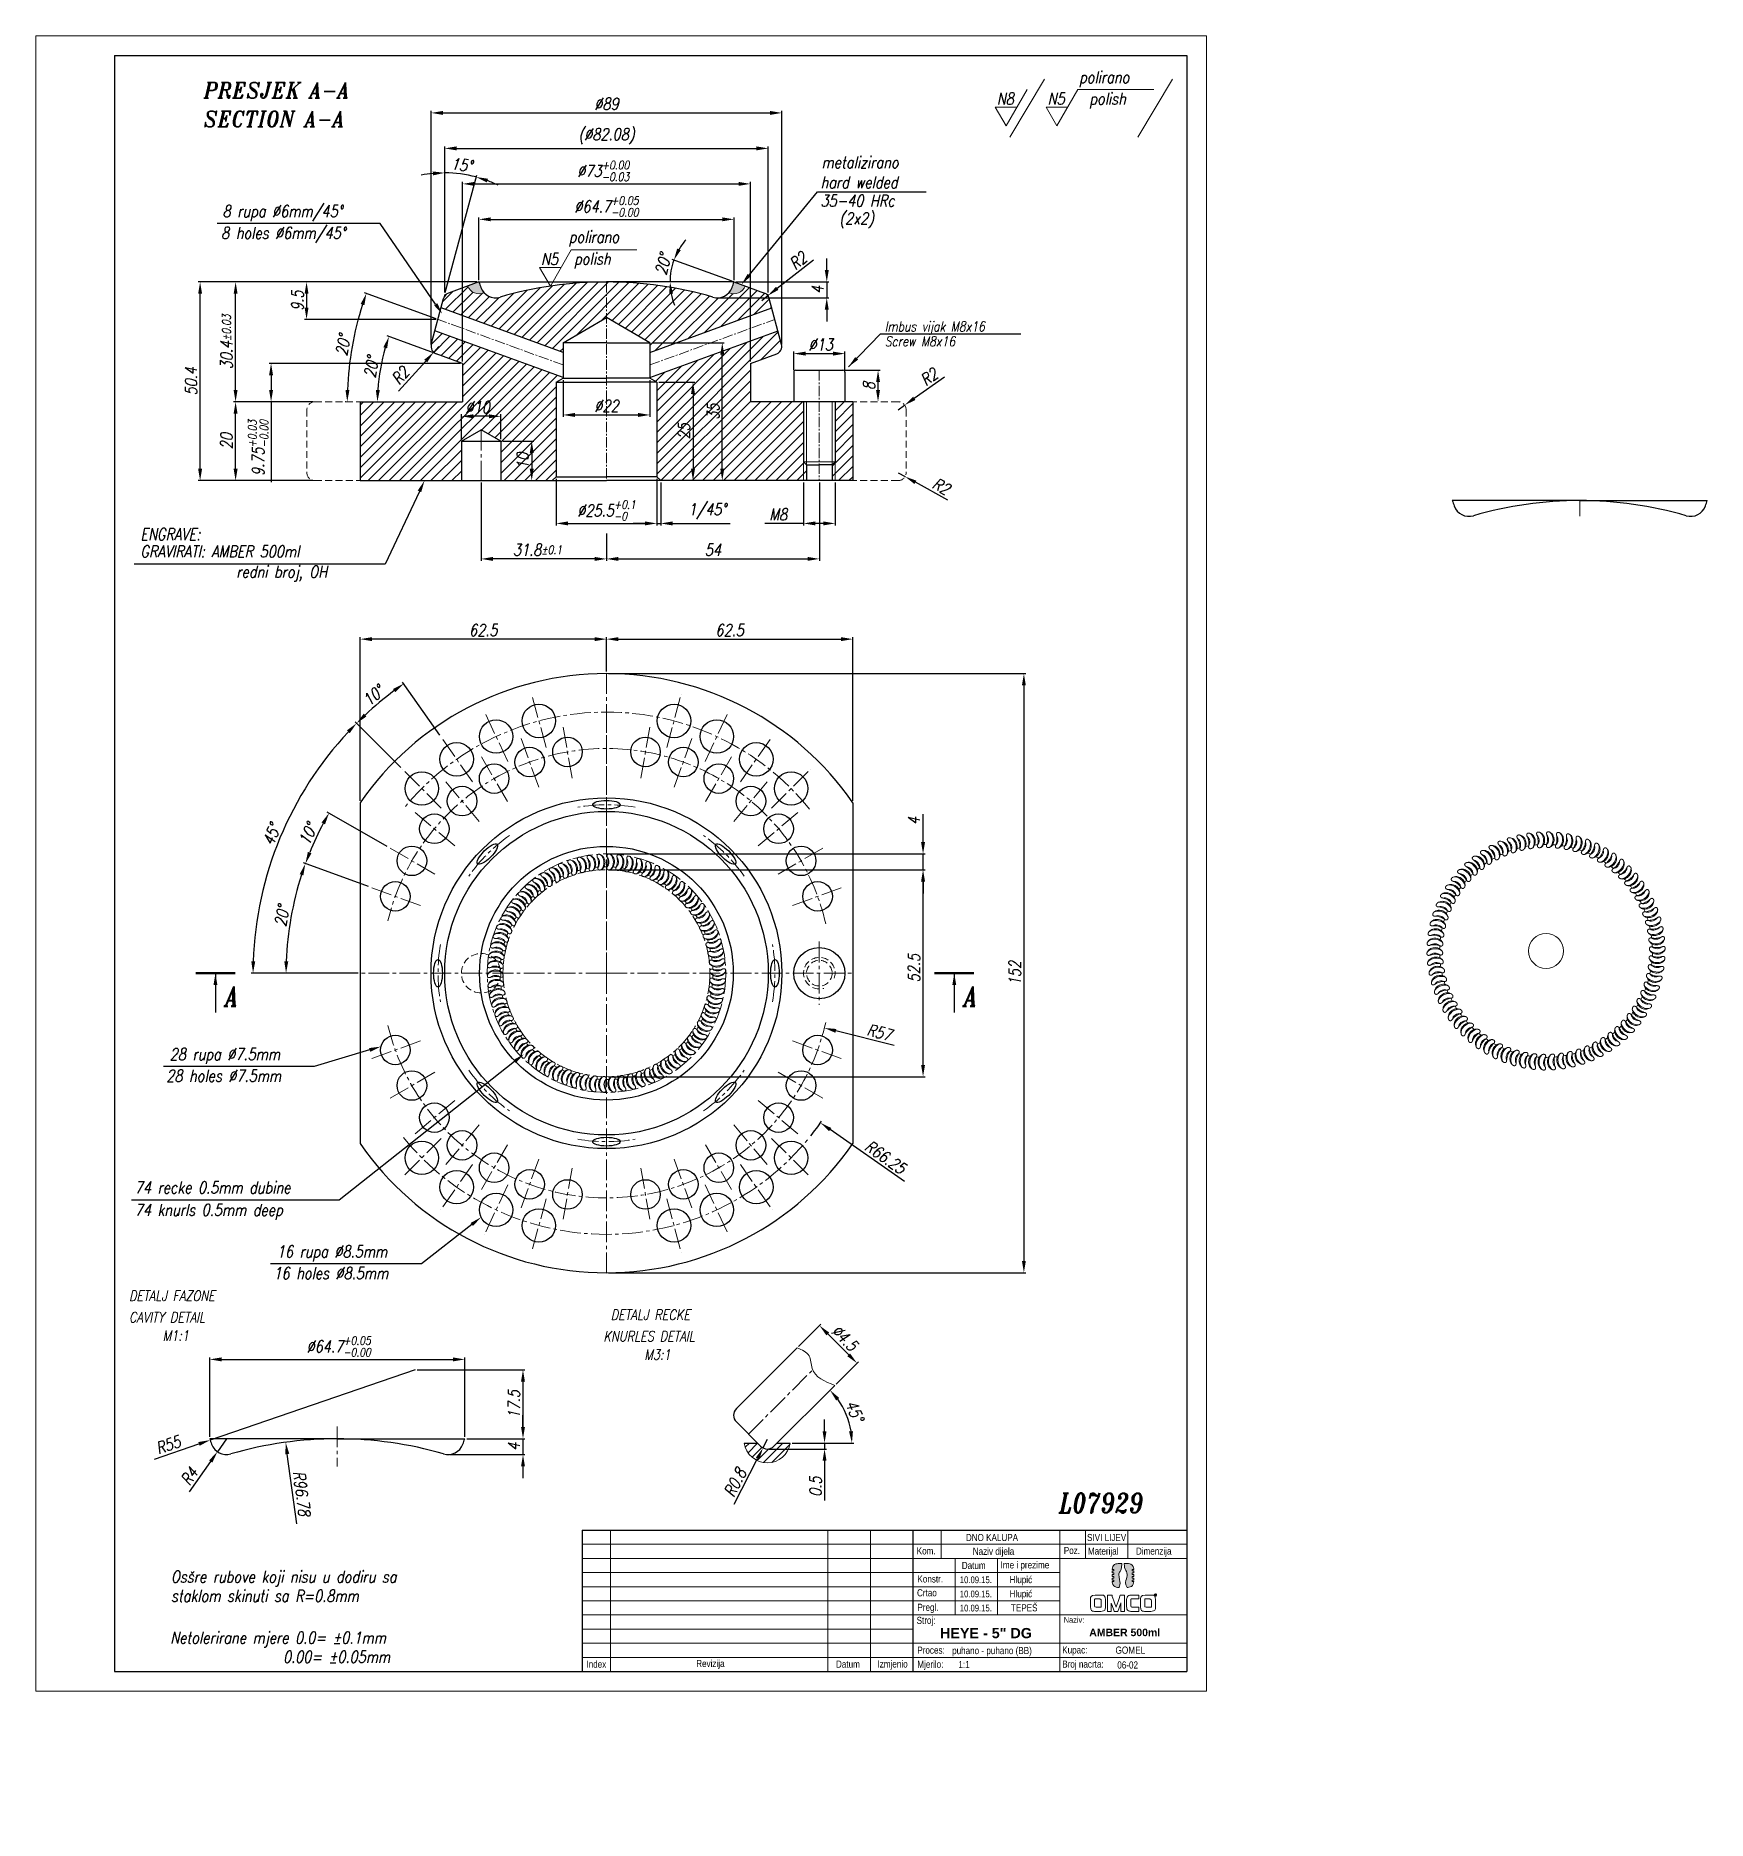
# Model space of a CAD drawing. Extents: x 89 to 513, y -13 to 440.
import ezdxf
from ezdxf import colors
from ezdxf.entities.mleader import LeaderData, LeaderLine
from ezdxf.math import Vec2, Vec3

# ---------------------------------------------------------------- set-up
doc = ezdxf.new("R2010")
doc.units = 0
doc.header["$LTSCALE"] = 7
doc.header["$MEASUREMENT"] = 0
doc.linetypes.add('CENTER2', pattern=[1.125, 0.75, -0.125, 0.125, -0.125])
doc.linetypes.add('HIDDEN', pattern=[0.375, 0.25, -0.125])
doc.layers.get('0').update_dxf_attribs({"linetype": 'CONTINUOUS', "lineweight": 15})
for name, color, linetype, lineweight in [('1', 1, 'CENTER2', 15), ('2', 2, 'HIDDEN', 15), ('3', 3, 'CONTINUOUS', 30), ('4', 5, 'CONTINUOUS', 50), ('8', 252, 'CONTINUOUS', 15), ('ENGLISH', 252, 'CONTINUOUS', 18)]:
    doc.layers.add(name, color=color, linetype=linetype, lineweight=lineweight)
doc.styles.add('ITALICT', font='ITALICT.shx', dxfattribs={"width": 0.8, "height": 3})
doc.styles.get("Standard").update_dxf_attribs({"font": 'isocp.shx', "height": 3})
doc.styles.add('style2', font='swissc.ttf')
doc.dimstyles.get("Standard").update_dxf_attribs({"dimtxt": 3, "dimasz": 3, "dimexe": 0.5, "dimexo": 0.5, "dimgap": 0.8, "dimtad": 1, "dimdsep": 46, "dimtxsty": 'ITALICT', "dimcen": 0.09, "dimazin": 2, "dimtfac": 1, "dimtmove": 0, "dimatfit": 3, "dimfxl": 1, "dimtolj": 1, "dimtzin": 0, "dimarcsym": 0})

msp = doc.modelspace()

# ---------------------------------------------------------------- texts
at = {"linetype": 'Continuous', "style": 'ITALICT', "width": 0.9}
msp.add_text('PRESJEK A-A', height=4, dxfattribs=at).set_placement((131.651, 424.189))
at = {"style": 'ITALICT', "width": 0.8}
for s, height, p in [('metalizirano', 3, (288.37, 406.412)), ('35-40 HRc', 3, (288.098, 396.674)), ('8 rupa %%C6mm/45%%D', 3, (136.421, 394.014)), ('(2x2)', 3, (292.889, 392.179)), ('Imbus vijak M8x16', 2.5, (304.429, 365.027)), ('GRAVIRATI: AMBER 500ml ', 3, (115.574, 307.698)), ('redni broj, OH', 3, (139.89, 302.541)), ('A', 5, (137.064, 193.8)), ('A', 5, (324.497, 193.8)), ('28 rupa %%C7.5mm', 3, (123.004, 180.166)), ('74 recke 0.5mm dubine', 3, (114.138, 146.321)), ('16 rupa %%C8.5mm', 3, (150.184, 130.094)), ('DETALJ FAZONE', 2.625, (112.692, 119.058)), ('DETALJ RECKE', 2.625, (234.885, 114.234)), ('M1:1', 2.625, (121.225, 108.942)), ('M3:1', 2.625, (243.418, 104.118)), ('L07929', 5, (348.606, 65.289)), ('Osšre rubove koji nisu u dodiru sa', 3, (123.334, 47.585)), ('staklom skinuti sa R=0.8mm', 3, (123.334, 42.727)), ('Netolerirane mjere 0.0= %%p0.1mm', 3, (123.133, 32.125)), ('                0.00= %%p0.05mm', 3, (123.133, 27.267))]:
    msp.add_text(s, height=height, dxfattribs=at).set_placement(p)
at = {"style": 'style2'}
for s, height, p in [('DNO KALUPA', 1.7938, (324.985, 58.137)), ('SIVI LIJEV', 1.7938, (355.723, 58.15)), ('Kom.', 1.7938, (312.514, 54.742)), ('Naziv dijela', 1.79382, (326.741, 54.634)), ('Poz.', 1.7938, (349.821, 54.847)), ('Materijal', 1.7938, (355.939, 54.687)), ('Dimenzija', 1.7938, (368.129, 54.691)), ('Datum', 1.7938, (323.951, 51.058)), ('Ime i prezime', 1.79382, (333.798, 51.193)), ('Crtao', 1.7938, (312.592, 44.121)), ('Konstr.', 1.7938, (312.687, 47.624)), ('10.09.15.', 1.7, (323.456, 47.459)), ('10.09.15.', 1.7, (323.456, 43.871)), ('Hlupić', 1.7938, (336.084, 47.459)), ('Hlupić', 1.7938, (336.084, 43.871)), ('Pregl.', 1.7938, (312.687, 40.426)), ('10.09.15.', 1.7, (323.456, 40.284)), ('TEPEŠ', 1.7938, (336.42, 40.302)), ('Stroj:', 1.7938, (312.492, 37.119)), ('Naziv:', 1.4351, (349.803, 37.426)), ('Index', 1.7938, (228.725, 26)), ('Revizija', 1.7938, (256.572, 26.177)), ('Datum', 1.7938, (292.035, 26.013)), ('Izmjenio', 1.7938, (302.563, 26.054)), ('Proces:', 1.7938, (312.666, 29.557)), ('Mjerilo:', 1.7938, (312.666, 25.969)), ('puhano - puhano (BB)', 1.79382, (321.495, 29.454)), ('1:1', 1.7938, (323.087, 25.914)), ('Kupac:', 1.7938, (349.423, 29.618)), ('Broj nacrta:', 1.79382, (349.432, 26.028)), ('GOMEL', 1.8268, (362.93, 29.546)), ('06-02', 1.7938, (363.4, 25.801))]:
    msp.add_text(s, height=height, dxfattribs=at).set_placement(p)
at = {"attachment_point": 1}
for s, insert, char_height, width in [('{\\fArial|b1|i0|c238|p34;HEYE - 5" DG}', (318.426, 36.087), 2.6, 26.63899), ('{\\fArial|b1|i0|c238|p34;AMBER 500ml}', (356.282, 35.907), 1.9, 34.36193)]:
    msp.add_mtext(s, dxfattribs=dict(at, insert=insert, char_height=char_height, width=width))
at = {"layer": '8', "style": 'ITALICT', "width": 0.8}
msp.add_text('Screw M8x16', height=2.5, dxfattribs=at).set_placement((304.429, 361.259))
at = {"layer": 'ENGLISH', "linetype": 'Continuous', "style": 'ITALICT', "width": 0.9}
msp.add_text('SECTION A-A', height=4, dxfattribs=at).set_placement((131.651, 416.908))
at = {"layer": 'ENGLISH', "style": 'ITALICT', "width": 0.8}
for s, height, p in [('hard welded', 3, (288.121, 401.323)), ('8 holes %%C6mm/45%%D', 3, (136.06, 388.488)), ('ENGRAVE:', 3, (115.569, 312.061)), ('28 holes %%C7.5mm', 3, (122.143, 174.675)), ('74 knurls 0.5mm deep', 3, (114.138, 140.637)), ('16 holes %%C8.5mm', 3, (149.323, 124.603)), ('CAVITY DETAIL', 2.625, (112.692, 113.603)), ('KNURLES DETAIL', 2.625, (233.064, 108.779))]:
    msp.add_text(s, height=height, dxfattribs=at).set_placement(p)

# ---------------------------------------------------------------- blocks, each defined once
blk = doc.blocks.new('*D12')
at = {"color": 0, "lineweight": -2, "transparency": 16777216}
for p, q in [((192.77, 374.89), (192.77, 411.94)), ((195.77, 411.44), (271.85, 411.44)), ((274.85, 374.89), (274.85, 411.94))]:
    blk.add_line(p, q, dxfattribs=at)
at = {"color": 0, "transparency": 16777216}
for points in [[(195.77, 411.94), (195.77, 410.94), (192.77, 411.44)], [(271.85, 411.94), (271.85, 410.94), (274.85, 411.44)]]:
    blk.add_solid(points, dxfattribs=at)
at = {"color": 0, "transparency": 16777216, "insert": (233.81, 414.52), "char_height": 3, "attachment_point": 5, "style": 'ITALICT'}
blk.add_mtext('\\A1;(%%c82.08)', dxfattribs=at)
blk = doc.blocks.new('*D13')
at = {"color": 0, "lineweight": -2, "transparency": 16777216}
for p, q in [((189.31, 361.71), (189.31, 420.94)), ((192.31, 420.44), (275.31, 420.44)), ((278.31, 361.71), (278.31, 420.94))]:
    blk.add_line(p, q, dxfattribs=at)
at = {"color": 0, "transparency": 16777216}
for points in [[(192.31, 420.94), (192.31, 419.94), (189.31, 420.44)], [(275.31, 420.94), (275.31, 419.94), (278.31, 420.44)]]:
    blk.add_solid(points, dxfattribs=at)
at = {"color": 0, "transparency": 16777216, "insert": (233.81, 422.74), "char_height": 3, "attachment_point": 5, "style": 'ITALICT'}
blk.add_mtext('\\A1;%%c89', dxfattribs=at)
blk = doc.blocks.new('*D14')
at = {"color": 0, "lineweight": -2, "transparency": 16777216}
for p, q in [((197.31, 357.4), (197.31, 402.94)), ((200.31, 402.44), (267.31, 402.44)), ((270.31, 357.4), (270.31, 402.94))]:
    blk.add_line(p, q, dxfattribs=at)
at = {"color": 0, "transparency": 16777216}
for points in [[(200.31, 402.94), (200.31, 401.94), (197.31, 402.44)], [(267.31, 402.94), (267.31, 401.94), (270.31, 402.44)]]:
    blk.add_solid(points, dxfattribs=at)
at = {"color": 0, "transparency": 16777216, "insert": (232.99, 405.72), "char_height": 3, "attachment_point": 5, "style": 'ITALICT'}
blk.add_mtext('\\A1;%%c73{}{\\H0.71x;\\C3;\\S+0.00^ -0.03;}', dxfattribs=at)
blk = doc.blocks.new('*D15')
at = {"color": 0, "lineweight": -2, "transparency": 16777216}
for p, q in [((200.96, 377.55), (157.22, 377.55)), ((157.72, 374.55), (157.72, 371.05)), ((190.57, 368.05), (157.22, 368.05))]:
    blk.add_line(p, q, dxfattribs=at)
at = {"color": 0, "transparency": 16777216}
for points in [[(157.22, 374.55), (158.22, 374.55), (157.72, 377.55)], [(157.22, 371.05), (158.22, 371.05), (157.72, 368.05)]]:
    blk.add_solid(points, dxfattribs=at)
at = {"color": 0, "transparency": 16777216, "insert": (155.42, 372.8), "char_height": 3, "attachment_point": 5, "rotation": 90, "style": 'ITALICT'}
blk.add_mtext('\\A1;9.5', dxfattribs=at)
blk = doc.blocks.new('*D4')
at = {"color": 0, "lineweight": -2, "transparency": 16777216}
for p, q in [((201.46, 378.05), (201.46, 393.94)), ((266.16, 378.05), (266.16, 393.94)), ((204.46, 393.44), (263.16, 393.44))]:
    blk.add_line(p, q, dxfattribs=at)
at = {"color": 0, "transparency": 16777216}
for points in [[(204.46, 393.94), (204.46, 392.94), (201.46, 393.44)], [(263.16, 393.94), (263.16, 392.94), (266.16, 393.44)]]:
    blk.add_solid(points, dxfattribs=at)
at = {"color": 0, "transparency": 16777216, "insert": (233.81, 396.72), "char_height": 3, "attachment_point": 5, "style": 'ITALICT'}
blk.add_mtext('\\A1;%%c64.7{}{\\H0.71x;\\C3;\\S+0.05^ -0.00;}', dxfattribs=at)
blk = doc.blocks.new('*D5')
at = {"color": 0, "lineweight": -2, "transparency": 16777216}
for p, q in [((196.81, 356.9), (148.22, 356.9)), ((148.72, 353.9), (148.72, 350.15)), ((159.31, 347.15), (148.22, 347.15)), ((148.72, 347.15), (148.72, 326.73))]:
    blk.add_line(p, q, dxfattribs=at)
at = {"color": 0, "transparency": 16777216}
for points in [[(148.22, 353.9), (149.22, 353.9), (148.72, 356.9)], [(148.22, 350.15), (149.22, 350.15), (148.72, 347.15)]]:
    blk.add_solid(points, dxfattribs=at)
at = {"color": 0, "transparency": 16777216, "insert": (145.44, 335.44), "char_height": 3, "attachment_point": 5, "rotation": 90, "style": 'ITALICT'}
blk.add_mtext('\\A1;9.75{}{\\H0.71x;\\C3;\\S+0.03^ -0.00;}', dxfattribs=at)
blk = doc.blocks.new('*D6')
at = {"color": 0, "lineweight": -2, "transparency": 16777216}
for p, q in [((159.31, 347.15), (139.22, 347.15)), ((139.72, 330.15), (139.72, 344.15)), ((159.31, 327.15), (139.22, 327.15))]:
    blk.add_line(p, q, dxfattribs=at)
at = {"color": 0, "transparency": 16777216}
for points in [[(139.22, 344.15), (140.22, 344.15), (139.72, 347.15)], [(139.22, 330.15), (140.22, 330.15), (139.72, 327.15)]]:
    blk.add_solid(points, dxfattribs=at)
at = {"color": 0, "transparency": 16777216, "insert": (137.42, 337.15), "char_height": 3, "attachment_point": 5, "rotation": 90, "style": 'ITALICT'}
blk.add_mtext('\\A1;20', dxfattribs=at)
blk = doc.blocks.new('*D7')
at = {"color": 0, "lineweight": -2, "transparency": 16777216}
for p, q in [((158.68, 377.55), (139.22, 377.55)), ((139.72, 350.15), (139.72, 374.55)), ((159.31, 347.15), (139.22, 347.15))]:
    blk.add_line(p, q, dxfattribs=at)
at = {"color": 0, "transparency": 16777216}
for points in [[(139.22, 374.55), (140.22, 374.55), (139.72, 377.55)], [(139.22, 350.15), (140.22, 350.15), (139.72, 347.15)]]:
    blk.add_solid(points, dxfattribs=at)
at = {"color": 0, "transparency": 16777216, "insert": (137.42, 362.35), "char_height": 3, "attachment_point": 5, "rotation": 90, "style": 'ITALICT'}
blk.add_mtext('\\A1;30.4{}{\\H0.71x;\\C3;%%p0.03}', dxfattribs=at)
blk = doc.blocks.new('*D8')
at = {"color": 0, "lineweight": -2, "transparency": 16777216}
for p, q in [((200.96, 377.55), (130.22, 377.55)), ((130.72, 330.15), (130.72, 374.55)), ((159.31, 327.15), (130.22, 327.15))]:
    blk.add_line(p, q, dxfattribs=at)
at = {"color": 0, "transparency": 16777216}
for points in [[(130.22, 374.55), (131.22, 374.55), (130.72, 377.55)], [(130.22, 330.15), (131.22, 330.15), (130.72, 327.15)]]:
    blk.add_solid(points, dxfattribs=at)
at = {"color": 0, "transparency": 16777216, "insert": (128.42, 352.35), "char_height": 3, "attachment_point": 5, "rotation": 90, "style": 'ITALICT'}
blk.add_mtext('\\A1;50.4', dxfattribs=at)
blk = doc.blocks.new('*D9')
at = {"color": 0, "lineweight": -2, "transparency": 16777216}
for p, q in [((289.69, 380.55), (289.69, 383.55)), ((266.66, 377.55), (290.19, 377.55)), ((289.69, 377.55), (289.69, 373.55)), ((262.42, 373.55), (290.19, 373.55)), ((289.69, 370.55), (289.69, 367.55))]:
    blk.add_line(p, q, dxfattribs=at)
at = {"color": 0, "transparency": 16777216}
for points in [[(289.19, 380.55), (290.19, 380.55), (289.69, 377.55)], [(289.19, 370.55), (290.19, 370.55), (289.69, 373.55)]]:
    blk.add_solid(points, dxfattribs=at)
at = {"color": 0, "transparency": 16777216, "insert": (287.39, 375.55), "char_height": 3, "attachment_point": 5, "rotation": 90, "style": 'ITALICT'}
blk.add_mtext('\\A1;4', dxfattribs=at)
blk = doc.blocks.new('*D10')
at = {"color": 0, "lineweight": -2, "transparency": 16777216}
for p, q in [((234.31, 228.45), (314.62, 228.45)), ((314.12, 178.93), (314.12, 225.45)), ((234.31, 175.93), (314.62, 175.93))]:
    blk.add_line(p, q, dxfattribs=at)
at = {"color": 0, "transparency": 16777216}
for points in [[(313.62, 225.45), (314.62, 225.45), (314.12, 228.45)], [(313.62, 178.93), (314.62, 178.93), (314.12, 175.93)]]:
    blk.add_solid(points, dxfattribs=at)
at = {"color": 0, "transparency": 16777216, "insert": (311.82, 203.45), "char_height": 3, "attachment_point": 5, "rotation": 90, "style": 'ITALICT'}
blk.add_mtext('\\A1;52.5', dxfattribs=at)
blk = doc.blocks.new('*D11')
at = {"color": 0, "lineweight": -2, "transparency": 16777216}
for p, q in [((314.12, 235.45), (314.12, 242.55)), ((234.31, 232.45), (314.62, 232.45)), ((314.12, 228.45), (314.12, 232.45)), ((234.31, 228.45), (314.62, 228.45)), ((314.12, 225.45), (314.12, 222.45))]:
    blk.add_line(p, q, dxfattribs=at)
at = {"color": 0, "transparency": 16777216}
for points in [[(313.62, 235.45), (314.62, 235.45), (314.12, 232.45)], [(313.62, 225.45), (314.62, 225.45), (314.12, 228.45)]]:
    blk.add_solid(points, dxfattribs=at)
at = {"color": 0, "transparency": 16777216, "insert": (311.82, 240.83), "char_height": 3, "attachment_point": 5, "rotation": 90, "style": 'ITALICT'}
blk.add_mtext('\\A1;4', dxfattribs=at)
blk = doc.blocks.new('*D16')
at = {"color": 0, "lineweight": -2, "transparency": 16777216}
blk.add_line((190.15, 359.5), (178.15, 363.87), dxfattribs=at)
blk.add_arc((224.1, 347.15), 48.39, 163.5526, 176.4474, dxfattribs=at)
at = {"color": 0, "transparency": 16777216}
for points in [[(177.21, 361.01), (178.16, 360.7), (178.62, 363.7)], [(176.3, 350.13), (175.3, 350.16), (175.7, 347.15)]]:
    blk.add_solid(points, dxfattribs=at)
at = {"color": 0, "transparency": 16777216, "insert": (174.17, 355.95), "char_height": 3, "attachment_point": 5, "rotation": 80, "style": 'ITALICT'}
blk.add_mtext('\\A1;20°', dxfattribs=at)
blk = doc.blocks.new('*D17')
at = {"color": 0, "lineweight": -2, "transparency": 16777216}
for p, q in [((191.31, 361.21), (189.97, 359.73)), ((181.08, 349.89), (187.96, 357.5))]:
    blk.add_line(p, q, dxfattribs=at)
at = {"color": 0, "transparency": 16777216}
blk.add_solid([(187.58, 357.84), (188.33, 357.17), (189.97, 359.73)], dxfattribs=at)
at = {"color": 0, "transparency": 16777216, "insert": (181.51, 353.8), "char_height": 3, "attachment_point": 5, "rotation": 47.9094, "style": 'ITALICT'}
blk.add_mtext('\\A1;R2', dxfattribs=at)
blk = doc.blocks.new('*D18')
at = {"color": 0, "lineweight": -2, "transparency": 16777216}
for p, q in [((190.6, 368.22), (172.43, 374.84)), ((167.56, 347.15), (167.54, 347.15))]:
    blk.add_line(p, q, dxfattribs=at)
blk.add_arc((248.49, 347.15), 80.45, 162.1368, 177.8632, dxfattribs=at)
at = {"color": 0, "transparency": 16777216}
for points in [[(171.45, 371.99), (172.4, 371.66), (172.9, 374.66)], [(168.6, 350.14), (167.6, 350.16), (168.04, 347.15)]]:
    blk.add_solid(points, dxfattribs=at)
at = {"color": 0, "transparency": 16777216, "insert": (167, 361.52), "char_height": 3, "attachment_point": 5, "rotation": 80, "style": 'ITALICT'}
blk.add_mtext('\\A1;20°', dxfattribs=at)
blk = doc.blocks.new('*D19')
at = {"color": 0, "lineweight": -2, "transparency": 16777216}
for p, q in [((133.16, 84.58), (133.16, 104.72)), ((136.16, 104.22), (194.86, 104.22)), ((197.86, 84.58), (197.86, 104.72))]:
    blk.add_line(p, q, dxfattribs=at)
at = {"color": 0, "transparency": 16777216}
for points in [[(136.16, 104.72), (136.16, 103.72), (133.16, 104.22)], [(194.86, 104.72), (194.86, 103.72), (197.86, 104.22)]]:
    blk.add_solid(points, dxfattribs=at)
at = {"color": 0, "transparency": 16777216, "insert": (165.87, 107.5), "char_height": 3, "attachment_point": 5, "style": 'ITALICT'}
blk.add_mtext('\\A1;%%c64.7{}{\\H0.71x;\\C3;\\S+0.05^ -0.00;}', dxfattribs=at)
blk = doc.blocks.new('*D20')
at = {"color": 0, "lineweight": -2, "transparency": 16777216}
for p, q in [((212.63, 87.08), (212.63, 90.08)), ((198.36, 84.08), (213.13, 84.08)), ((212.63, 84.08), (212.63, 80.08)), ((194.12, 80.08), (213.13, 80.08)), ((212.63, 77.08), (212.63, 74.08))]:
    blk.add_line(p, q, dxfattribs=at)
at = {"color": 0, "transparency": 16777216}
for points in [[(212.13, 87.08), (213.13, 87.08), (212.63, 84.08)], [(212.13, 77.08), (213.13, 77.08), (212.63, 80.08)]]:
    blk.add_solid(points, dxfattribs=at)
at = {"color": 0, "transparency": 16777216, "insert": (210.33, 82.08), "char_height": 3, "attachment_point": 5, "rotation": 90, "style": 'ITALICT'}
blk.add_mtext('\\A1;4', dxfattribs=at)
blk = doc.blocks.new('*D21')
at = {"color": 0, "lineweight": -2, "transparency": 16777216}
for p, q in [((286.35, 383.12), (277.13, 375.94)), ((273.19, 372.86), (274.76, 374.09))]:
    blk.add_line(p, q, dxfattribs=at)
at = {"color": 0, "transparency": 16777216}
blk.add_solid([(276.82, 376.33), (277.44, 375.54), (274.76, 374.09)], dxfattribs=at)
at = {"color": 0, "transparency": 16777216, "insert": (282.42, 382.96), "char_height": 3, "attachment_point": 5, "rotation": 37.8993, "style": 'ITALICT'}
blk.add_mtext('\\A1;R2', dxfattribs=at)
blk = doc.blocks.new('*D22')
at = {"color": 0, "lineweight": -2, "transparency": 16777216}
for p, q in [((319.59, 353.43), (311.9, 348.03)), ((307.81, 345.15), (309.44, 346.3))]:
    blk.add_line(p, q, dxfattribs=at)
at = {"color": 0, "transparency": 16777216}
blk.add_solid([(311.61, 348.44), (312.19, 347.62), (309.44, 346.3)], dxfattribs=at)
at = {"color": 0, "transparency": 16777216, "insert": (315.65, 353.47), "char_height": 3, "attachment_point": 5, "rotation": 35.1086, "style": 'ITALICT'}
blk.add_mtext('\\A1;R2', dxfattribs=at)
blk = doc.blocks.new('*D23')
at = {"color": 0, "lineweight": -2, "transparency": 16777216}
for p, q in [((307.81, 329.15), (309.56, 328.18)), ((320.4, 322.17), (312.18, 326.73))]:
    blk.add_line(p, q, dxfattribs=at)
at = {"color": 0, "transparency": 16777216}
blk.add_solid([(312.42, 327.16), (311.94, 326.29), (309.56, 328.18)], dxfattribs=at)
at = {"color": 0, "transparency": 16777216, "insert": (318.72, 325.73), "char_height": 3, "attachment_point": 5, "rotation": 330.9977, "style": 'ITALICT'}
blk.add_mtext('\\A1;R2', dxfattribs=at)
blk = doc.blocks.new('*D24')
at = {"color": 0, "lineweight": -2, "transparency": 16777216}
for p, q in [((202.01, 326.65), (202.01, 306.8)), ((233.81, 313.75), (233.81, 306.8)), ((230.81, 307.3), (205.01, 307.3))]:
    blk.add_line(p, q, dxfattribs=at)
at = {"color": 0, "transparency": 16777216}
for points in [[(205.01, 307.8), (205.01, 306.8), (202.01, 307.3)], [(230.81, 307.8), (230.81, 306.8), (233.81, 307.3)]]:
    blk.add_solid(points, dxfattribs=at)
at = {"color": 0, "transparency": 16777216, "insert": (216.31, 309.6), "char_height": 3, "attachment_point": 5, "style": 'ITALICT'}
blk.add_mtext('\\A1;31.8{}{\\H0.71x;\\C3;%%p0.1}', dxfattribs=at)
blk = doc.blocks.new('*D25')
at = {"color": 0, "lineweight": -2, "transparency": 16777216}
for p, q in [((207.51, 337.15), (215.35, 337.15)), ((214.85, 334.15), (214.85, 330.15))]:
    blk.add_line(p, q, dxfattribs=at)
at = {"color": 0, "transparency": 16777216}
for points in [[(214.35, 334.15), (215.35, 334.15), (214.85, 337.15)], [(214.35, 330.15), (215.35, 330.15), (214.85, 327.15)]]:
    blk.add_solid(points, dxfattribs=at)
at = {"color": 0, "transparency": 16777216, "insert": (212.55, 332.15), "char_height": 3, "attachment_point": 5, "rotation": 90, "style": 'ITALICT'}
blk.add_mtext('\\A1;10', dxfattribs=at)
blk = doc.blocks.new('*D26')
at = {"color": 0, "lineweight": -2, "transparency": 16777216}
for p, q in [((197.01, 337.65), (197.01, 343.98)), ((204.01, 343.48), (200.01, 343.48)), ((207.01, 337.65), (207.01, 343.98))]:
    blk.add_line(p, q, dxfattribs=at)
at = {"color": 0, "transparency": 16777216}
for points in [[(200.01, 343.98), (200.01, 342.98), (197.01, 343.48)], [(204.01, 343.98), (204.01, 342.98), (207.01, 343.48)]]:
    blk.add_solid(points, dxfattribs=at)
at = {"color": 0, "transparency": 16777216, "insert": (201.13, 345.78), "char_height": 3, "attachment_point": 5, "style": 'ITALICT'}
blk.add_mtext('\\A1;%%c10', dxfattribs=at)
blk = doc.blocks.new('*D27')
at = {"color": 0, "lineweight": -2, "transparency": 16777216}
for p, q in [((281.31, 355.15), (281.31, 359.88)), ((284.31, 359.38), (291.31, 359.38)), ((294.31, 355.15), (294.31, 359.88))]:
    blk.add_line(p, q, dxfattribs=at)
at = {"color": 0, "transparency": 16777216}
for points in [[(284.31, 359.88), (284.31, 358.88), (281.31, 359.38)], [(291.31, 359.88), (291.31, 358.88), (294.31, 359.38)]]:
    blk.add_solid(points, dxfattribs=at)
at = {"color": 0, "transparency": 16777216, "insert": (288.15, 361.68), "char_height": 3, "attachment_point": 5, "style": 'ITALICT'}
blk.add_mtext('\\A1;%%c13', dxfattribs=at)
blk = doc.blocks.new('*D28')
at = {"color": 0, "lineweight": -2, "transparency": 16777216}
for p, q in [((283.81, 326.65), (283.81, 315.8)), ((291.81, 326.65), (291.81, 315.8)), ((283.81, 316.3), (273.95, 316.3)), ((288.81, 316.3), (286.81, 316.3))]:
    blk.add_line(p, q, dxfattribs=at)
at = {"color": 0, "transparency": 16777216}
for points in [[(286.81, 316.8), (286.81, 315.8), (283.81, 316.3)], [(288.81, 316.8), (288.81, 315.8), (291.81, 316.3)]]:
    blk.add_solid(points, dxfattribs=at)
at = {"color": 0, "transparency": 16777216, "insert": (277.38, 318.6), "char_height": 3, "attachment_point": 5, "style": 'ITALICT'}
blk.add_mtext('\\A1;M8', dxfattribs=at)
blk = doc.blocks.new('*D29')
at = {"color": 0, "lineweight": -2, "transparency": 16777216}
for p, q in [((294.31, 355.15), (303.2, 355.15)), ((302.7, 350.15), (302.7, 352.15))]:
    blk.add_line(p, q, dxfattribs=at)
at = {"color": 0, "transparency": 16777216}
for points in [[(302.2, 352.15), (303.2, 352.15), (302.7, 355.15)], [(302.2, 350.15), (303.2, 350.15), (302.7, 347.15)]]:
    blk.add_solid(points, dxfattribs=at)
at = {"color": 0, "transparency": 16777216, "insert": (300.4, 351.15), "char_height": 3, "attachment_point": 5, "rotation": 90, "style": 'ITALICT'}
blk.add_mtext('\\A1;8', dxfattribs=at)
blk = doc.blocks.new('*D30')
at = {"color": 0, "lineweight": -2, "transparency": 16777216}
for p, q in [((287.81, 326.65), (287.81, 306.8)), ((233.81, 313.75), (233.81, 306.8)), ((236.81, 307.3), (284.81, 307.3))]:
    blk.add_line(p, q, dxfattribs=at)
at = {"color": 0, "transparency": 16777216}
for points in [[(236.81, 307.8), (236.81, 306.8), (233.81, 307.3)], [(284.81, 307.8), (284.81, 306.8), (287.81, 307.3)]]:
    blk.add_solid(points, dxfattribs=at)
at = {"color": 0, "transparency": 16777216, "insert": (260.81, 309.6), "char_height": 3, "attachment_point": 5, "style": 'ITALICT'}
blk.add_mtext('\\A1;54', dxfattribs=at)
blk = doc.blocks.new('*D31')
at = {"color": 0, "lineweight": -2, "transparency": 16777216}
for p, q in [((222.81, 352.66), (222.81, 343.32)), ((244.81, 352.66), (244.81, 343.32)), ((225.81, 343.82), (241.81, 343.82))]:
    blk.add_line(p, q, dxfattribs=at)
at = {"color": 0, "transparency": 16777216}
for points in [[(225.81, 344.32), (225.81, 343.32), (222.81, 343.82)], [(241.81, 344.32), (241.81, 343.32), (244.81, 343.82)]]:
    blk.add_solid(points, dxfattribs=at)
at = {"color": 0, "transparency": 16777216, "insert": (233.81, 346.12), "char_height": 3, "attachment_point": 5, "style": 'ITALICT'}
blk.add_mtext('\\A1;%%c22', dxfattribs=at)
blk = doc.blocks.new('*D32')
at = {"color": 0, "lineweight": -2, "transparency": 16777216}
for p, q in [((221.06, 327.65), (221.06, 315.8)), ((246.56, 327.65), (246.56, 315.8)), ((224.06, 316.3), (243.56, 316.3))]:
    blk.add_line(p, q, dxfattribs=at)
at = {"color": 0, "transparency": 16777216}
for points in [[(224.06, 316.8), (224.06, 315.8), (221.06, 316.3)], [(243.56, 316.8), (243.56, 315.8), (246.56, 316.3)]]:
    blk.add_solid(points, dxfattribs=at)
at = {"color": 0, "transparency": 16777216, "insert": (233.81, 319.58), "char_height": 3, "attachment_point": 5, "style": 'ITALICT'}
blk.add_mtext('\\A1;%%c25.5{}{\\H0.71x;\\C3;\\S+0.1^ -0;}', dxfattribs=at)
blk = doc.blocks.new('*D33')
at = {"color": 0, "lineweight": -2, "transparency": 16777216}
for p, q in [((247.56, 326.65), (247.56, 315.8)), ((243.56, 316.3), (240.56, 316.3)), ((246.56, 316.3), (247.56, 316.3)), ((250.56, 316.3), (265.21, 316.3))]:
    blk.add_line(p, q, dxfattribs=at)
at = {"color": 0, "transparency": 16777216}
for points in [[(243.56, 316.8), (243.56, 315.8), (246.56, 316.3)], [(250.56, 316.8), (250.56, 315.8), (247.56, 316.3)]]:
    blk.add_solid(points, dxfattribs=at)
at = {"color": 0, "transparency": 16777216, "insert": (259.39, 319.38), "char_height": 3, "attachment_point": 5, "style": 'ITALICT'}
blk.add_mtext('\\A1;1/45%%d', dxfattribs=at)
blk = doc.blocks.new('*D34')
at = {"color": 0, "lineweight": -2, "transparency": 16777216}
for p, q in [((245.31, 362.15), (263.69, 362.15)), ((263.19, 330.15), (263.19, 359.15))]:
    blk.add_line(p, q, dxfattribs=at)
at = {"color": 0, "transparency": 16777216}
for points in [[(262.69, 359.15), (263.69, 359.15), (263.19, 362.15)], [(262.69, 330.15), (263.69, 330.15), (263.19, 327.15)]]:
    blk.add_solid(points, dxfattribs=at)
at = {"color": 0, "transparency": 16777216, "insert": (260.89, 344.65), "char_height": 3, "attachment_point": 5, "rotation": 90, "style": 'ITALICT'}
blk.add_mtext('\\A1;35', dxfattribs=at)
blk = doc.blocks.new('*D35')
at = {"color": 0, "lineweight": -2, "transparency": 16777216}
for p, q in [((247.06, 352.15), (256.26, 352.15)), ((255.76, 349.15), (255.76, 330.15))]:
    blk.add_line(p, q, dxfattribs=at)
at = {"color": 0, "transparency": 16777216}
for points in [[(255.26, 349.15), (256.26, 349.15), (255.76, 352.15)], [(255.26, 330.15), (256.26, 330.15), (255.76, 327.15)]]:
    blk.add_solid(points, dxfattribs=at)
at = {"color": 0, "transparency": 16777216, "insert": (253.46, 339.65), "char_height": 3, "attachment_point": 5, "rotation": 90, "style": 'ITALICT'}
blk.add_mtext('\\A1;25', dxfattribs=at)
blk = doc.blocks.new('*D46')
at = {"color": 0, "lineweight": -2, "transparency": 16777216}
for p, q in [((234.31, 278.2), (340.2, 278.2)), ((339.7, 275.2), (339.7, 129.2)), ((234.31, 126.2), (340.2, 126.2))]:
    blk.add_line(p, q, dxfattribs=at)
at = {"color": 0, "transparency": 16777216}
for points in [[(339.2, 275.2), (340.2, 275.2), (339.7, 278.2)], [(339.2, 129.2), (340.2, 129.2), (339.7, 126.2)]]:
    blk.add_solid(points, dxfattribs=at)
at = {"color": 0, "transparency": 16777216, "insert": (337.4, 202.2), "char_height": 3, "attachment_point": 5, "rotation": 90, "style": 'ITALICT'}
blk.add_mtext('\\A1;152', dxfattribs=at)
blk = doc.blocks.new('*D47')
at = {"color": 0, "lineweight": -2, "transparency": 16777216}
for p, q in [((171.31, 245.94), (171.31, 287.44)), ((230.81, 286.94), (174.31, 286.94)), ((233.81, 278.7), (233.81, 287.44))]:
    blk.add_line(p, q, dxfattribs=at)
at = {"color": 0, "transparency": 16777216}
for points in [[(174.31, 287.44), (174.31, 286.44), (171.31, 286.94)], [(230.81, 287.44), (230.81, 286.44), (233.81, 286.94)]]:
    blk.add_solid(points, dxfattribs=at)
at = {"color": 0, "transparency": 16777216, "insert": (202.56, 289.24), "char_height": 3, "attachment_point": 5, "style": 'ITALICT'}
blk.add_mtext('\\A1;62.5', dxfattribs=at)
blk = doc.blocks.new('*D48')
at = {"color": 0, "lineweight": -2, "transparency": 16777216}
for p, q in [((233.81, 278.7), (233.81, 287.44)), ((236.81, 286.94), (293.31, 286.94)), ((296.31, 245.94), (296.31, 287.44))]:
    blk.add_line(p, q, dxfattribs=at)
at = {"color": 0, "transparency": 16777216}
for points in [[(236.81, 287.44), (236.81, 286.44), (233.81, 286.94)], [(293.31, 287.44), (293.31, 286.44), (296.31, 286.94)]]:
    blk.add_solid(points, dxfattribs=at)
at = {"color": 0, "transparency": 16777216, "insert": (265.06, 289.24), "char_height": 3, "attachment_point": 5, "style": 'ITALICT'}
blk.add_mtext('\\A1;62.5', dxfattribs=at)
blk = doc.blocks.new('*D49')
at = {"color": 0, "lineweight": -2, "transparency": 16777216}
blk.add_line((306.79, 183.85), (292, 187.57), dxfattribs=at)
at = {"color": 0, "transparency": 16777216}
blk.add_solid([(292.12, 188.05), (291.87, 187.08), (289.09, 188.3)], dxfattribs=at)
at = {"color": 0, "transparency": 16777216, "insert": (303.03, 187.17), "char_height": 3, "attachment_point": 5, "rotation": 345.8882, "style": 'ITALICT'}
blk.add_mtext('\\A1;R57', dxfattribs=at)
blk = doc.blocks.new('*D50')
at = {"color": 0, "lineweight": -2, "transparency": 16777216}
blk.add_line((309.38, 149.35), (290.56, 162.51), dxfattribs=at)
blk.add_arc((233.81, 202.2), 66.25, 321.4891, 325.4645, dxfattribs=at)
at = {"color": 0, "transparency": 16777216}
blk.add_solid([(290.84, 162.92), (290.27, 162.1), (288.1, 164.23)], dxfattribs=at)
at = {"color": 0, "transparency": 16777216, "insert": (304.56, 155.52), "char_height": 3, "attachment_point": 5, "rotation": 325.032, "style": 'ITALICT'}
blk.add_mtext('\\A1;R66.25', dxfattribs=at)
blk = doc.blocks.new('*D51')
at = {"color": 0, "lineweight": -2, "transparency": 16777216}
for p, q in [((178.17, 234.32), (162.99, 243.08)), ((173.43, 224.17), (156.97, 230.16))]:
    blk.add_line(p, q, dxfattribs=at)
blk.add_arc((233.81, 202.2), 81.27, 152.1152, 157.8848, dxfattribs=at)
at = {"color": 0, "transparency": 16777216}
for points in [[(161.54, 240.45), (162.41, 239.96), (163.43, 242.83)], [(158.98, 232.61), (158.05, 232.97), (157.44, 229.99)]]:
    blk.add_solid(points, dxfattribs=at)
at = {"color": 0, "transparency": 16777216, "insert": (158.07, 237.51), "char_height": 3, "attachment_point": 5, "rotation": 65, "style": 'ITALICT'}
blk.add_mtext('\\A1;10°', dxfattribs=at)
blk = doc.blocks.new('*D52')
at = {"color": 0, "lineweight": -2, "transparency": 16777216}
for p, q in [((173.43, 224.17), (156.95, 230.17)), ((170.81, 202.2), (152.02, 202.2))]:
    blk.add_line(p, q, dxfattribs=at)
blk.add_arc((233.81, 202.2), 81.29, 162.1147, 177.8853, dxfattribs=at)
at = {"color": 0, "transparency": 16777216}
for points in [[(155.98, 227.32), (156.92, 227), (157.42, 230)], [(153.08, 205.19), (152.08, 205.21), (152.52, 202.2)]]:
    blk.add_solid(points, dxfattribs=at)
at = {"color": 0, "transparency": 16777216, "insert": (151.49, 216.71), "char_height": 3, "attachment_point": 5, "rotation": 80, "style": 'ITALICT'}
blk.add_mtext('\\A1;20°', dxfattribs=at)
blk = doc.blocks.new('*D53')
at = {"color": 0, "lineweight": -2, "transparency": 16777216}
for p, q in [((181.66, 254.35), (170.05, 265.95)), ((170.81, 202.2), (143.65, 202.2))]:
    blk.add_line(p, q, dxfattribs=at)
blk.add_arc((233.81, 202.2), 89.66, 136.9171, 178.0829, dxfattribs=at)
at = {"color": 0, "transparency": 16777216}
for points in [[(167.96, 263.79), (168.68, 263.09), (170.41, 265.6)], [(144.7, 205.19), (143.7, 205.21), (144.15, 202.2)]]:
    blk.add_solid(points, dxfattribs=at)
at = {"color": 0, "transparency": 16777216, "insert": (148.85, 237.39), "char_height": 3, "attachment_point": 5, "rotation": 67.5, "style": 'ITALICT'}
blk.add_mtext('\\A1;45°', dxfattribs=at)
blk = doc.blocks.new('*D54')
at = {"color": 0, "lineweight": -2, "transparency": 16777216}
for p, q in [((191.51, 262.61), (182.1, 276.05)), ((181.66, 254.35), (170.06, 265.95))]:
    blk.add_line(p, q, dxfattribs=at)
blk.add_arc((233.81, 202.2), 89.66, 126.9173, 133.0827, dxfattribs=at)
at = {"color": 0, "transparency": 16777216}
for points in [[(179.66, 274.28), (180.25, 273.47), (182.38, 275.64)], [(172.92, 267.32), (172.22, 268.04), (170.41, 265.59)]]:
    blk.add_solid(points, dxfattribs=at)
at = {"color": 0, "transparency": 16777216, "insert": (174.7, 272.64), "char_height": 3, "attachment_point": 5, "rotation": 40, "style": 'ITALICT'}
blk.add_mtext('\\A1;10°', dxfattribs=at)
blk = doc.blocks.new('*D55')
at = {"color": 0, "linetype": 'ByBlock', "lineweight": -2, "transparency": 16777216}
for p, q in [((274.6, 83.89), (273.51, 81.75)), ((266.18, 67.46), (272.14, 79.08))]:
    blk.add_line(p, q, dxfattribs=at)
at = {"color": 0, "transparency": 16777216}
blk.add_solid([(271.69, 79.31), (272.58, 78.85), (273.51, 81.75)], dxfattribs=at)
at = {"color": 0, "transparency": 16777216, "insert": (266.43, 72.99), "char_height": 3, "attachment_point": 5, "rotation": 62.8566, "style": 'ITALICT'}
blk.add_mtext('\\A1;R0.8', dxfattribs=at)
blk = doc.blocks.new('*D56')
at = {"color": 0, "linetype": 'ByBlock', "lineweight": -2, "transparency": 16777216}
blk.add_line((280.95, 82.99), (296.58, 82.99), dxfattribs=at)
blk.add_arc((277.09, 82.99), 18.99, 9.0627, 35.9373, dxfattribs=at)
at = {"color": 0, "transparency": 16777216}
for points in [[(292.09, 93.8), (292.85, 94.45), (290.52, 96.41)], [(296.34, 86.02), (295.35, 85.94), (296.08, 82.99)]]:
    blk.add_solid(points, dxfattribs=at)
at = {"color": 0, "transparency": 16777216, "insert": (296.76, 91.13), "char_height": 3, "attachment_point": 5, "rotation": 292.5, "style": 'ITALICT'}
blk.add_mtext('\\A1;45°', dxfattribs=at)
blk = doc.blocks.new('*D57')
at = {"color": 0, "linetype": 'ByBlock', "lineweight": -2, "transparency": 16777216}
for p, q in [((282.51, 107.5), (288.18, 113.16)), ((289.95, 110.69), (295.25, 105.39)), ((292.06, 97.95), (297.73, 103.62))]:
    blk.add_line(p, q, dxfattribs=at)
at = {"color": 0, "transparency": 16777216}
for points in [[(290.3, 111.04), (289.59, 110.33), (287.83, 112.81)], [(295.6, 105.74), (294.9, 105.03), (297.37, 103.26)]]:
    blk.add_solid(points, dxfattribs=at)
at = {"color": 0, "transparency": 16777216, "insert": (294.23, 109.66), "char_height": 3, "attachment_point": 5, "rotation": 315, "style": 'ITALICT'}
blk.add_mtext('\\A1;%%c4.5', dxfattribs=at)
blk = doc.blocks.new('*D58')
at = {"color": 0, "lineweight": -2, "transparency": 16777216}
for p, q in [((289.13, 85.99), (289.13, 88.99)), ((280.95, 82.99), (289.63, 82.99)), ((289.13, 82.99), (289.13, 81.49)), ((275.1, 81.49), (289.63, 81.49)), ((289.13, 78.49), (289.13, 68.4))]:
    blk.add_line(p, q, dxfattribs=at)
at = {"color": 0, "transparency": 16777216}
for points in [[(288.63, 85.99), (289.63, 85.99), (289.13, 82.99)], [(288.63, 78.49), (289.63, 78.49), (289.13, 81.49)]]:
    blk.add_solid(points, dxfattribs=at)
at = {"color": 0, "transparency": 16777216, "insert": (286.83, 71.94), "char_height": 3, "attachment_point": 5, "rotation": 90, "style": 'ITALICT'}
blk.add_mtext('\\A1;0.5', dxfattribs=at)
blk = doc.blocks.new('A$C0FD72C1E')
for p, q in [((8.79, 14.65), (0, 0)), ((41.25, 14.65), (32.45, 0)), ((4.36, 12.08), (-0.96, 2.86)), ((17.26, 12.08), (11.94, 2.86)), ((17.26, 12.08), (36.56, 12.08)), ((-3.7, 7.62), (-0.96, 2.86)), ((1.79, 7.62), (-3.7, 7.62)), ((9.19, 7.62), (11.94, 2.86)), ((14.69, 7.62), (9.19, 7.62))]:
    blk.add_line(p, q)
at = {"style": 'ITALICT', "width": 0.8}
for s, p in [('polirano', (17.55, 13.67)), ('N8', (-3.32, 8.24)), ('N5', (9.58, 8.24))]:
    blk.add_text(s, height=3, dxfattribs=at).set_placement(p)
at = {"layer": 'ENGLISH', "style": 'ITALICT', "width": 0.8}
blk.add_text('polish', height=3, dxfattribs=at).set_placement((20.16, 8.23))
blk = doc.blocks.new('A$C06FE1C3C')
for p, q in [((-9.22, 5.32), (-9.22, 21.93)), ((-9.22, 5.32), (0, 0)), ((-4.76, 2.75), (-4.76, -2.75)), ((-4.76, -2.75), (0, 0))]:
    blk.add_line(p, q)
at = {"style": 'ITALICT', "width": 0.8}
for s, p in [('polirano', (-11.02, 4.68)), ('N5', (-5.38, -2.36))]:
    blk.add_text(s, height=3, rotation=90, dxfattribs=at).set_placement(p)
at = {"layer": 'ENGLISH', "style": 'ITALICT', "width": 0.8}
blk.add_text('polish', height=3, rotation=90, dxfattribs=at).set_placement((-5.45, 6.02))
blk = doc.blocks.new('*D63')
at = {"color": 0, "linetype": 'ByBlock', "lineweight": -2, "transparency": 16777216}
for p, q in [((192.77, 374.89), (192.77, 405.74)), ((192.9, 374.87), (200.88, 404.67))]:
    blk.add_line(p, q, dxfattribs=at)
for start, end in [(95.5742, 101.1484), (75, 90), (63.8516, 69.4258)]:
    blk.add_arc((192.77, 374.39), 30.85, start, end, dxfattribs=at)
at = {"color": 0, "transparency": 16777216}
for points in [[(189.75, 405.59), (189.79, 404.59), (192.77, 405.24)], [(203.46, 402.79), (203.76, 403.74), (200.75, 404.18)]]:
    blk.add_solid(points, dxfattribs=at)
at = {"color": 0, "transparency": 16777216, "insert": (197.09, 407.25), "char_height": 3, "attachment_point": 5, "rotation": 352.5, "style": 'ITALICT'}
blk.add_mtext('\\A1;15°', dxfattribs=at)
blk = doc.blocks.new('*D64')
at = {"color": 0, "linetype": 'ByBlock', "lineweight": -2, "transparency": 16777216}
blk.add_line((265.69, 377.72), (250.44, 383.27), dxfattribs=at)
for start, end in [(138.7832, 149.3916), (160, 180), (190.6084, 201.2168)]:
    blk.add_arc((266.16, 377.55), 16.23, start, end, dxfattribs=at)
at = {"color": 0, "transparency": 16777216}
for points in [[(252.64, 385.6), (251.74, 386.03), (250.91, 383.1)], [(249.71, 374.52), (250.71, 374.61), (249.93, 377.55)]]:
    blk.add_solid(points, dxfattribs=at)
at = {"color": 0, "transparency": 16777216, "insert": (248.18, 382.05), "char_height": 3, "attachment_point": 5, "rotation": 75.9579, "style": 'ITALICT'}
blk.add_mtext('\\A1;20°', dxfattribs=at)
blk = doc.blocks.new('A$C4C6B2E1A')
at = {"layer": '8', "ltscale": 0.000101881}
for p, q in [((-13.03, 23.64), (-13.03, 23.64)), ((-10.98, 24.66), (-10.98, 24.66)), ((-8.85, 25.5), (-8.85, 25.51)), ((-6.65, 26.16), (-6.65, 26.16)), ((-4.41, 26.63), (-4.41, 26.63)), ((-2.13, 26.91), (-2.13, 26.91)), ((0.15, 26.99), (0.16, 27)), ((2.44, 26.88), (2.44, 26.89)), ((4.71, 26.58), (4.72, 26.58)), ((6.95, 26.08), (6.95, 26.09)), ((9.14, 25.4), (9.14, 25.4)), ((11.26, 24.53), (11.26, 24.54)), ((13.3, 23.49), (13.3, 23.49)), ((-18.57, 19.59), (-18.57, 19.6)), ((-16.84, 21.1), (-16.84, 21.1)), ((-14.99, 22.45), (-14.99, 22.45)), ((15.24, 22.28), (15.25, 22.28)), ((17.08, 20.9), (17.08, 20.91)), ((18.79, 19.38), (18.79, 19.38)), ((-22.9, 14.28), (-22.91, 14.29)), ((-21.61, 16.17), (-21.61, 16.18)), ((-20.16, 17.95), (-20.16, 17.95)), ((20.36, 17.72), (20.37, 17.72)), ((21.79, 15.93), (21.8, 15.93)), ((23.07, 14.02), (23.07, 14.02)), ((-24.99, 10.21), (-24.99, 10.21)), ((-24.03, 12.29), (-24.03, 12.29)), ((24.17, 12.01), (24.18, 12.01)), ((25.1, 9.92), (25.11, 9.92)), ((-26.35, 5.84), (-26.36, 5.84)), ((-25.76, 8.05), (-25.77, 8.05)), ((25.85, 7.76), (25.86, 7.76)), ((26.42, 5.54), (26.42, 5.54)), ((-26.96, 1.3), (-26.96, 1.3)), ((-26.75, 3.58), (-26.76, 3.58)), ((26.79, 3.28), (26.8, 3.27)), ((26.97, 0.99), (26.98, 0.99)), ((-26.97, -0.99), (-26.98, -0.99)), ((-26.79, -3.28), (-26.8, -3.27)), ((26.75, -3.58), (26.76, -3.58)), ((26.96, -1.3), (26.96, -1.3)), ((-26.42, -5.54), (-26.42, -5.54)), ((-25.85, -7.76), (-25.86, -7.76)), ((25.76, -8.05), (25.77, -8.05)), ((26.35, -5.84), (26.36, -5.84)), ((-25.1, -9.92), (-25.11, -9.92)), ((-24.17, -12.01), (-24.18, -12.01)), ((24.03, -12.29), (24.03, -12.29)), ((24.99, -10.21), (24.99, -10.21)), ((-23.07, -14.02), (-23.07, -14.02)), ((-21.79, -15.93), (-21.8, -15.93)), ((-20.36, -17.72), (-20.37, -17.72)), ((20.16, -17.95), (20.16, -17.95)), ((21.61, -16.17), (21.61, -16.18)), ((22.9, -14.28), (22.91, -14.29)), ((-18.79, -19.38), (-18.79, -19.38)), ((-17.08, -20.9), (-17.08, -20.91)), ((-15.24, -22.28), (-15.25, -22.28)), ((14.99, -22.45), (14.99, -22.45)), ((16.84, -21.1), (16.84, -21.1)), ((18.57, -19.59), (18.57, -19.6)), ((-13.3, -23.49), (-13.3, -23.49)), ((-11.26, -24.53), (-11.26, -24.54)), ((-9.14, -25.4), (-9.14, -25.4)), ((-6.95, -26.08), (-6.95, -26.09)), ((-4.71, -26.58), (-4.72, -26.58)), ((-2.44, -26.88), (-2.44, -26.89)), ((-0.15, -26.99), (-0.16, -27)), ((2.13, -26.91), (2.13, -26.91)), ((4.41, -26.63), (4.41, -26.63)), ((6.65, -26.16), (6.65, -26.16)), ((8.85, -25.5), (8.85, -25.51)), ((10.98, -24.66), (10.98, -24.66)), ((13.03, -23.64), (13.03, -23.64))]:
    blk.add_line(p, q, dxfattribs=at)
at = {"layer": '8'}
for centre, radius, start, end in [((-11.64, 25.94), 1.91, 47.2935, 83.9141), ((-12, 25.57), 2.43, 19.5302, 46.9021), ((-12.79, 25.47), 3.94, 16.9687, 35.8387), ((-9.39, 26.83), 1.91, 42.4286, 79.0493), ((-9.79, 26.49), 2.43, 14.6653, 42.0373), ((-10.59, 26.47), 3.94, 12.1039, 30.9738), ((-10.7, 26.44), 4.06, 356.0835, 12.1151), ((-7.08, 27.53), 1.91, 37.5638, 74.1844), ((-7.51, 27.23), 2.43, 9.8005, 37.1724), ((-7.52, 27.18), 2.45, 343.8143, 10.8569), ((-8.3, 27.27), 3.94, 7.239, 26.1089), ((-8.42, 27.25), 4.06, 351.2187, 7.2502), ((-4.72, 28.03), 1.91, 32.7184, 69.3026), ((-5.17, 27.77), 2.43, 4.9356, 32.3075), ((-5.19, 27.72), 2.45, 338.9495, 5.9921), ((-5.96, 27.88), 3.94, 2.3741, 21.2441), ((-6.08, 27.87), 4.06, 346.3538, 2.3853), ((-2.33, 28.34), 1.91, 27.834, 64.4547), ((-2.8, 28.11), 2.43, 0.0707, 27.4427), ((-2.82, 28.06), 2.45, 334.0643, 1.1193), ((-3.7, 28.29), 4.06, 341.4902, 357.5215), ((-3.58, 28.28), 3.94, 357.5093, 16.3792), ((0.08, 28.43), 1.91, 22.9692, 59.5898), ((-0.43, 28.2), 2.45, 329.1994, 356.2545), ((-0.4, 28.24), 2.43, 355.2147, 22.5987), ((-1.28, 28.5), 4.06, 336.6254, 352.6566), ((-1.16, 28.48), 3.94, 352.6444, 11.5143), ((2.49, 28.32), 1.91, 18.1043, 54.725), ((1.97, 28.13), 2.45, 324.3549, 351.3975), ((1.99, 28.18), 2.43, 350.341, 17.7129), ((1.14, 28.5), 4.06, 331.7592, 347.7907), ((1.26, 28.48), 3.94, 347.7795, 6.6495), ((4.88, 28.01), 1.91, 13.2589, 49.8431), ((4.34, 27.87), 2.45, 319.49, 346.5326), ((4.37, 27.9), 2.43, 345.4761, 12.8481), ((3.67, 28.27), 3.94, 342.9147, 1.7846), ((7.24, 27.49), 1.91, 8.3941, 44.9782), ((6.73, 27.43), 2.43, 340.6113, 7.9832), ((6.05, 27.86), 3.94, 338.0498, 356.9197), ((9.55, 26.78), 1.91, 3.5097, 40.1304), ((-20.55, 19.76), 3.94, 36.4282, 55.2981), ((-17.8, 22.17), 1.91, 61.8881, 98.5087), ((-18.06, 21.72), 2.43, 34.1248, 61.4967), ((-18.8, 21.43), 3.94, 31.5633, 50.4333), ((-18.05, 21.67), 2.45, 8.1386, 35.1813), ((-15.85, 23.6), 1.91, 57.0232, 93.6439), ((-18.9, 21.37), 4.06, 15.543, 31.5745), ((-16.15, 23.17), 2.43, 29.2599, 56.6318), ((-16.91, 22.95), 3.94, 26.6985, 45.5684), ((-16.14, 23.12), 2.45, 3.2738, 30.3164), ((-13.79, 24.86), 1.91, 52.1584, 88.779), ((0, 0), 27, 118.8582, 120.4856), ((-17.02, 22.89), 4.06, 10.6781, 26.7097), ((-14.13, 24.46), 2.43, 24.3951, 51.767), ((-14.91, 24.3), 3.94, 21.8336, 40.7035), ((-14.13, 24.41), 2.45, 358.4089, 25.4515), ((0, 0), 27, 113.9934, 115.6208), ((-15.02, 24.25), 4.06, 5.8146, 21.8458), ((-12, 25.52), 2.45, 353.5441, 20.5867), ((0, 0), 27, 109.1285, 110.7559), ((-12.91, 25.44), 4.06, 0.9484, 16.9799), ((-9.8, 26.45), 2.45, 348.6792, 15.7218), ((0, 0), 27, 104.2637, 105.891), ((0, 0), 27, 99.3988, 101.0262), ((0, 0), 27, 94.5339, 96.1613), ((0, 0), 27, 89.6691, 91.2964), ((0, 0), 27, 84.8042, 86.4316), ((0, 0), 27, 79.9393, 81.5667), ((0, 0), 27, 75.0745, 76.7018), ((3.55, 28.3), 4.06, 326.8944, 342.9259), ((6.69, 27.4), 2.45, 314.6251, 341.6677), ((0, 0), 27, 70.2096, 71.837), ((5.94, 27.9), 4.06, 322.0295, 338.061), ((8.99, 26.73), 2.45, 309.7603, 336.8029), ((0, 0), 27, 65.3447, 66.9721), ((9.03, 26.76), 2.43, 335.7464, 3.1183), ((8.28, 27.3), 4.06, 317.1646, 333.1961), ((8.39, 27.24), 3.94, 333.1849, 352.0549), ((11.23, 25.87), 2.45, 304.8954, 331.938), ((0, 0), 27, 60.4799, 62.1072), ((10.57, 26.5), 4.06, 312.2998, 328.3313), ((11.79, 25.87), 1.91, 358.6449, 35.2655), ((11.26, 25.9), 2.43, 330.8815, 358.2535), ((10.67, 26.43), 3.94, 328.3201, 347.19), ((13.38, 24.83), 2.45, 300.0305, 327.0731), ((0, 0), 27, 55.615, 57.2424), ((12.78, 25.5), 4.06, 307.4349, 323.4664), ((13.42, 24.85), 2.43, 326.0167, 353.3886), ((13.94, 24.78), 1.91, 353.78, 30.4006), ((12.87, 25.43), 3.94, 323.4552, 342.3251), ((15.48, 23.63), 2.43, 321.1518, 348.5237), ((15.99, 23.51), 1.91, 348.9346, 25.5188), ((14.98, 24.25), 3.94, 318.5903, 337.4603), ((17.93, 22.07), 1.91, 344.0503, 20.6709), ((-22.81, 16.97), 1.91, 76.4827, 113.1033), ((-22.95, 16.47), 2.43, 48.7194, 76.0913), ((-23.59, 16), 3.94, 46.1579, 65.0278), ((-21.29, 18.85), 1.91, 71.6178, 108.2385), ((-22.93, 16.42), 2.45, 22.7332, 49.7758), ((-23.67, 15.91), 4.06, 30.1376, 46.1691), ((-21.47, 18.36), 2.43, 43.8545, 71.2264), ((-22.15, 17.94), 3.94, 41.293, 60.163), ((-19.61, 20.58), 1.91, 66.7724, 103.3566), ((-21.45, 18.31), 2.45, 17.8684, 44.911), ((-22.24, 17.86), 4.06, 25.2727, 41.3043), ((0, 0), 27, 133.4528, 135.0802), ((-19.83, 20.11), 2.43, 38.9897, 66.3616), ((-19.82, 20.06), 2.45, 13.0035, 40.0461), ((0, 0), 27, 128.588, 130.2153), ((-20.64, 19.69), 4.06, 20.4079, 36.4394), ((0, 0), 27, 123.7231, 125.3505), ((15.44, 23.6), 2.45, 295.1657, 322.2083), ((0, 0), 27, 50.7501, 52.3775), ((14.89, 24.33), 4.06, 302.57, 318.6015), ((17.38, 22.21), 2.45, 290.3008, 317.3434), ((0, 0), 27, 45.8853, 47.5126), ((16.9, 22.98), 4.06, 297.7052, 313.7367), ((17.43, 22.23), 2.43, 316.2869, 343.6589), ((16.99, 22.89), 3.94, 313.7255, 332.5954), ((19.2, 20.65), 2.45, 285.4359, 312.4785), ((0, 0), 27, 41.0204, 42.6478), ((18.79, 21.46), 4.06, 292.8403, 308.8718), ((19.25, 20.67), 2.43, 311.4221, 338.794), ((18.87, 21.37), 3.94, 308.8606, 327.7305), ((19.73, 20.47), 1.91, 339.1854, 15.806), ((21.4, 18.72), 1.91, 334.3205, 10.9412), ((-25.35, 12.87), 1.91, 86.2124, 122.8331), ((-25.4, 12.35), 2.43, 58.4491, 85.821), ((-24.17, 14.98), 1.91, 81.3476, 117.9682), ((-25.96, 11.78), 3.94, 55.8876, 74.7576), ((-25.37, 12.31), 2.45, 32.463, 59.5056), ((-24.26, 14.46), 2.43, 53.5842, 80.9562), ((-26.02, 11.68), 4.06, 39.8673, 55.8988), ((-24.86, 13.94), 3.94, 51.0228, 69.8927), ((0, 0), 27, 148.0474, 149.6748), ((-24.24, 14.42), 2.45, 27.5981, 54.6407), ((-24.94, 13.85), 4.06, 35.0025, 51.034), ((0, 0), 27, 143.1826, 144.8099), ((0, 0), 27, 138.3177, 139.9451), ((20.89, 18.95), 2.45, 280.5711, 307.6137), ((0, 0), 27, 36.1555, 37.7829), ((20.54, 19.79), 4.06, 287.9754, 304.007), ((20.93, 18.96), 2.43, 306.5572, 333.9291), ((22.42, 17.11), 2.45, 275.7062, 302.7488), ((0, 0), 27, 31.2907, 32.918), ((20.61, 19.69), 3.94, 303.9957, 322.8657), ((22.15, 17.98), 4.06, 283.1106, 299.1421), ((22.47, 17.12), 2.43, 301.6924, 329.0643), ((22.21, 17.87), 3.94, 299.1309, 318.0008), ((22.91, 16.84), 1.91, 329.4557, 6.0763), ((23.84, 15.15), 2.43, 296.8275, 324.1994), ((24.21, 14.86), 1.95, 324.7744, 341.6886), ((24.24, 14.84), 1.93, 341.9827, 1.1651), ((-27.16, 8.4), 1.91, 95.9422, 132.5628), ((-26.35, 10.68), 1.91, 91.0773, 127.6979), ((-27.12, 7.88), 2.43, 68.1788, 95.5508), ((-27.57, 7.23), 3.94, 65.6174, 84.4873), ((-26.36, 10.16), 2.43, 63.314, 90.6859), ((-27.09, 7.85), 2.45, 42.1927, 69.2353), ((-26.86, 9.54), 3.94, 60.7525, 79.6224), ((-27.62, 7.12), 4.06, 49.5971, 65.6286), ((0, 0), 27, 157.7772, 159.4045), ((-26.32, 10.12), 2.45, 37.3278, 64.3704), ((-26.92, 9.43), 4.06, 44.7322, 60.7637), ((0, 0), 27, 152.9123, 154.5397), ((23.93, 14.67), 1.99, 242.9439, 253.4586), ((23.83, 14.32), 1.62, 253.3349, 269.8025), ((23.79, 15.15), 2.45, 270.821, 297.8761), ((0, 0), 27, 26.4258, 28.0532), ((23.59, 16.03), 4.06, 278.2457, 294.2772), ((24.99, 13.08), 2.45, 265.9765, 293.0191), ((0, 0), 27, 21.561, 23.1883), ((24.87, 13.98), 4.06, 273.3808, 289.4124), ((23.64, 15.92), 3.94, 294.266, 313.136), ((25.04, 13.08), 2.43, 291.9626, 319.3346), ((24.91, 13.86), 3.94, 289.4012, 308.2711), ((26.06, 10.91), 2.43, 287.0978, 314.4697), ((25.42, 12.73), 1.91, 319.7454, 356.3296), ((26.41, 10.52), 1.91, 314.8611, 351.4817), ((-28.19, 3.69), 1.91, 105.6719, 142.2925), ((-27.78, 6.07), 1.91, 100.807, 137.4277), ((-28.07, 3.19), 2.43, 77.9086, 105.2805), ((-28.4, 2.46), 3.94, 75.3471, 94.217), ((-27.69, 5.55), 2.43, 73.0437, 100.4156), ((-28.09, 4.86), 3.94, 70.4822, 89.3522), ((-28.02, 3.16), 2.45, 51.9224, 78.965), ((-28.43, 2.35), 4.06, 59.3281, 75.3593), ((-27.66, 5.52), 2.45, 47.0576, 74.1002), ((-28.13, 4.75), 4.06, 54.4619, 70.4934), ((0, 0), 27, 167.5069, 169.1343), ((0, 0), 27, 162.642, 164.2694), ((26.01, 10.91), 2.45, 261.1116, 288.1542), ((0, 0), 27, 16.6961, 18.3235), ((25.96, 11.82), 4.06, 268.516, 284.5475), ((0, 0), 27, 11.8312, 13.4586), ((26.84, 8.67), 2.45, 256.2468, 283.2894), ((26.87, 9.57), 4.06, 263.6511, 279.6826), ((25.99, 11.7), 3.94, 284.5363, 303.4062), ((26.89, 8.66), 2.43, 282.2329, 309.6048), ((26.89, 9.45), 3.94, 279.6714, 298.5414), ((27.21, 8.25), 1.91, 309.9962, 346.6169), ((27.81, 5.91), 1.91, 305.1313, 341.752), ((-28.41, -1.12), 1.91, 115.4016, 152.0223), ((-28.4, 1.29), 1.91, 110.5367, 147.1574), ((-28.41, -2.37), 3.94, 85.0768, 103.9468), ((-28.2, -1.6), 2.43, 87.6383, 115.0102), ((-28.51, 0.05), 3.94, 80.212, 99.0819), ((-28.23, 0.8), 2.43, 82.7823, 110.1663), ((-28.16, -1.62), 2.45, 61.6522, 88.6948), ((-28.42, -2.49), 4.06, 69.0565, 85.088), ((-28.19, 0.77), 2.45, 56.767, 83.822), ((-28.53, -0.07), 4.06, 64.1929, 80.2242), ((0, 0), 27, 177.2366, 178.864), ((0, 0), 27, 172.3718, 173.9991), ((0, 0), 27, 6.9664, 8.5937), ((27.48, 6.36), 2.45, 251.3819, 278.4245), ((27.59, 7.26), 4.06, 258.7862, 274.8178), ((0, 0), 27, 2.1015, 3.7289), ((27.92, 4.01), 2.45, 246.517, 273.5596), ((28.1, 4.89), 4.06, 253.9214, 269.9529), ((27.52, 6.35), 2.43, 277.368, 304.74), ((27.6, 7.14), 3.94, 274.8066, 293.6765), ((27.96, 3.99), 2.43, 272.5032, 299.8751), ((28.1, 4.77), 3.94, 269.9417, 288.8116), ((28.21, 3.53), 1.91, 300.2665, 336.8871), ((28.41, 1.12), 1.91, 295.4016, 332.0223), ((-28.21, -3.53), 1.91, 120.286, 156.8701), ((-27.81, -5.91), 1.91, 125.1313, 161.752), ((-28.1, -4.77), 3.94, 89.9417, 108.8116), ((-27.6, -7.14), 3.94, 94.8066, 113.6765), ((-27.96, -3.99), 2.43, 92.5032, 119.8751), ((-27.52, -6.34), 2.43, 97.3769, 124.7609), ((-28.1, -4.89), 4.06, 73.9214, 89.9529), ((-27.92, -4.01), 2.45, 66.517, 93.5596), ((-27.59, -7.26), 4.06, 78.7862, 94.8178), ((-27.48, -6.36), 2.45, 71.3819, 98.4245), ((0, 0), 27, 182.1015, 183.7289), ((0, 0), 27, 186.9664, 188.5937), ((0, 0), 27, 352.3718, 353.9991), ((28.53, 0.07), 4.06, 244.1916, 260.2232), ((28.19, -0.77), 2.45, 236.7873, 263.8299), ((0, 0), 27, 357.2366, 358.864), ((28.42, 2.49), 4.06, 249.0565, 265.088), ((28.16, 1.62), 2.45, 241.6522, 268.6948), ((28.51, -0.05), 3.94, 260.212, 279.0819), ((28.23, -0.79), 2.43, 262.7734, 290.1454), ((28.41, 2.37), 3.94, 265.0768, 283.9468), ((28.2, 1.6), 2.43, 267.6472, 295.0311), ((28.4, -1.29), 1.91, 290.5367, 327.1574), ((-27.21, -8.25), 1.91, 129.9962, 166.6169), ((-26.89, -9.45), 3.94, 99.6714, 118.5414), ((-26.89, -8.66), 2.43, 102.2418, 129.6257), ((-25.99, -11.7), 3.94, 104.5363, 123.4062), ((-26.06, -10.91), 2.43, 107.0978, 134.4697), ((-26.87, -9.57), 4.06, 83.6511, 99.6826), ((-26.84, -8.67), 2.45, 76.2468, 103.2894), ((-25.96, -11.82), 4.06, 88.516, 104.5475), ((-26.01, -10.91), 2.45, 81.1116, 108.1542), ((0, 0), 27, 191.8312, 193.4586), ((0, 0), 27, 196.6961, 198.3235), ((0, 0), 27, 342.642, 344.2694), ((28.13, -4.75), 4.06, 234.4619, 250.4934), ((27.66, -5.52), 2.45, 227.0576, 254.1002), ((0, 0), 27, 347.5069, 349.1343), ((28.43, -2.35), 4.06, 239.3268, 255.3583), ((28.02, -3.16), 2.45, 231.9224, 258.965), ((28.09, -4.86), 3.94, 250.4822, 269.3522), ((27.69, -5.55), 2.43, 253.0437, 280.4156), ((28.4, -2.46), 3.94, 255.3471, 274.217), ((28.07, -3.19), 2.43, 257.9086, 285.2805), ((27.78, -6.07), 1.91, 280.807, 317.4277), ((28.19, -3.69), 1.91, 285.6719, 322.2925), ((-26.41, -10.52), 1.91, 134.8611, 171.4817), ((-24.91, -13.86), 3.94, 109.4012, 128.2711), ((-25.42, -12.73), 1.91, 139.7259, 176.3466), ((-25.04, -13.08), 2.43, 111.9626, 139.3346), ((-23.64, -15.92), 3.94, 114.266, 133.136), ((-24.87, -13.98), 4.06, 93.3808, 109.4124), ((-24.99, -13.08), 2.45, 85.9765, 113.0191), ((-23.84, -15.15), 2.43, 116.8275, 144.1994), ((-23.59, -16.03), 4.06, 98.2457, 114.2772), ((0, 0), 27, 201.561, 203.1883), ((-23.79, -15.15), 2.45, 90.8413, 117.884), ((0, 0), 27, 206.4258, 208.0532), ((-23.83, -14.32), 1.62, 73.3349, 89.8025), ((-23.93, -14.67), 1.99, 62.9439, 73.4586), ((0, 0), 27, 332.9123, 334.5397), ((26.92, -9.43), 4.06, 224.7322, 240.7637), ((26.32, -10.12), 2.45, 217.3278, 244.3704), ((26.86, -9.54), 3.94, 240.7525, 259.6224), ((0, 0), 27, 337.7772, 339.4045), ((27.62, -7.12), 4.06, 229.5983, 245.6296), ((26.36, -10.16), 2.43, 243.314, 270.6859), ((27.09, -7.85), 2.45, 222.1927, 249.2353), ((27.57, -7.23), 3.94, 245.6174, 264.4873), ((27.12, -7.88), 2.43, 248.1788, 275.5508), ((26.35, -10.68), 1.91, 271.0773, 307.6979), ((27.16, -8.4), 1.91, 275.9422, 312.5628), ((-24.24, -14.84), 1.93, 161.9827, 181.1651), ((-24.21, -14.86), 1.95, 144.7744, 161.6886), ((-22.21, -17.87), 3.94, 119.1309, 138.0008), ((-22.91, -16.84), 1.91, 149.4557, 186.0763), ((-22.47, -17.12), 2.43, 121.6924, 149.0643), ((-22.15, -17.98), 4.06, 103.1119, 119.1431), ((-22.42, -17.11), 2.45, 95.7062, 122.7488), ((-20.61, -19.69), 3.94, 123.9957, 142.8657), ((-21.4, -18.72), 1.91, 154.3205, 190.9412), ((-20.93, -18.96), 2.43, 126.5572, 153.9291), ((0, 0), 27, 211.2907, 212.918), ((-20.54, -19.79), 4.06, 107.9754, 124.007), ((-20.89, -18.95), 2.45, 100.5507, 127.6058), ((0, 0), 27, 216.1555, 217.7829), ((-18.79, -21.46), 4.06, 112.8403, 128.8718), ((0, 0), 27, 221.0204, 222.6478), ((0, 0), 27, 318.3177, 319.9451), ((23.67, -15.91), 4.06, 210.1389, 226.1701), ((22.93, -16.42), 2.45, 202.7332, 229.7758), ((0, 0), 27, 323.1826, 324.8099), ((24.94, -13.85), 4.06, 215.0025, 231.034), ((24.24, -14.42), 2.45, 207.5981, 234.6407), ((24.86, -13.94), 3.94, 231.0228, 249.8927), ((24.26, -14.46), 2.43, 233.5842, 260.9562), ((0, 0), 27, 328.0474, 329.6748), ((26.02, -11.68), 4.06, 219.8673, 235.8988), ((25.37, -12.31), 2.45, 212.463, 239.5056), ((25.96, -11.78), 3.94, 235.8876, 254.7576), ((24.17, -14.98), 1.91, 261.3476, 297.9682), ((25.4, -12.35), 2.43, 238.4491, 265.821), ((25.35, -12.87), 1.91, 266.2124, 302.8331), ((-18.87, -21.37), 3.94, 128.8606, 147.7305), ((-19.73, -20.47), 1.91, 159.1854, 195.806), ((-19.25, -20.67), 2.43, 131.4221, 158.794), ((-19.2, -20.65), 2.45, 105.4359, 132.4785), ((-16.99, -22.89), 3.94, 133.7255, 152.5954), ((-17.92, -22.07), 1.91, 164.0697, 200.6539), ((-17.43, -22.23), 2.43, 136.2869, 163.6589), ((-16.9, -22.98), 4.06, 117.7052, 133.7367), ((-17.38, -22.21), 2.45, 110.2805, 137.3356), ((0, 0), 27, 225.8853, 227.5126), ((-14.98, -24.25), 3.94, 138.5903, 157.4603), ((-14.89, -24.33), 4.06, 122.57, 138.6015), ((-15.48, -23.63), 2.43, 141.1518, 168.5237), ((-15.44, -23.6), 2.45, 115.1657, 142.2083), ((0, 0), 27, 230.7501, 232.3775), ((-12.78, -25.5), 4.06, 127.4349, 143.4664), ((0, 0), 27, 235.615, 237.2424), ((0, 0), 27, 303.7231, 305.3505), ((18.9, -21.37), 4.06, 195.543, 211.5745), ((18.05, -21.67), 2.45, 188.1386, 215.1813), ((0, 0), 27, 308.588, 310.2153), ((20.64, -19.69), 4.06, 200.4079, 216.4394), ((20.55, -19.76), 3.94, 216.4282, 235.2981), ((19.82, -20.06), 2.45, 193.0035, 220.0461), ((19.83, -20.11), 2.43, 218.9897, 246.3616), ((0, 0), 27, 313.4528, 315.0802), ((22.24, -17.86), 4.06, 205.2727, 221.3043), ((19.61, -20.58), 1.91, 246.7724, 283.3566), ((21.45, -18.31), 2.45, 197.8684, 224.911), ((22.15, -17.94), 3.94, 221.293, 240.163), ((21.47, -18.36), 2.43, 223.8545, 251.2264), ((21.29, -18.85), 1.91, 251.6178, 288.2385), ((23.59, -16), 3.94, 226.1579, 245.0278), ((22.95, -16.47), 2.43, 228.7194, 256.0913), ((22.81, -16.97), 1.91, 256.4827, 293.1033), ((-15.99, -23.51), 1.91, 168.9151, 205.5358), ((-12.87, -25.43), 3.94, 143.4552, 162.3251), ((-13.94, -24.78), 1.91, 173.78, 210.4006), ((-13.42, -24.85), 2.43, 146.0167, 173.3886), ((-13.38, -24.83), 2.45, 120.0305, 147.0731), ((-10.67, -26.43), 3.94, 148.3201, 167.19), ((-10.57, -26.5), 4.06, 132.2998, 148.3313), ((-11.26, -25.9), 2.43, 150.8815, 178.2535), ((-11.79, -25.87), 1.91, 178.6449, 215.2655), ((-11.23, -25.87), 2.45, 124.8954, 151.938), ((0, 0), 27, 240.4799, 242.1072), ((-8.39, -27.24), 3.94, 153.1849, 172.0549), ((-8.28, -27.3), 4.06, 137.1646, 153.1961), ((-9.03, -26.76), 2.43, 155.7464, 183.1183), ((-9.55, -26.78), 1.91, 183.5097, 220.1304), ((0, 0), 27, 245.3447, 246.9721), ((-8.99, -26.73), 2.45, 129.7399, 156.795), ((-6.05, -27.86), 3.94, 158.0498, 176.9197), ((-5.94, -27.9), 4.06, 142.0295, 158.061), ((-6.73, -27.43), 2.43, 160.6113, 187.9832), ((0, 0), 27, 250.2096, 251.837), ((-6.69, -27.4), 2.45, 134.6251, 161.6677), ((-3.67, -28.27), 3.94, 162.9147, 181.7846), ((-3.55, -28.3), 4.06, 146.8956, 162.9269), ((0, 0), 27, 255.0745, 256.7018), ((-4.35, -27.87), 2.45, 139.4697, 166.5247), ((-1.14, -28.5), 4.06, 151.7605, 167.7917), ((0, 0), 27, 259.9393, 261.5667), ((-1.97, -28.13), 2.45, 144.3549, 171.3975), ((1.28, -28.5), 4.06, 156.6241, 172.6556), ((0, 0), 27, 264.8042, 266.4316), ((0.43, -28.2), 2.45, 149.2197, 176.2623), ((3.7, -28.29), 4.06, 161.4889, 177.5205), ((0, 0), 27, 269.6691, 271.2964), ((2.82, -28.06), 2.45, 154.0846, 181.1272), ((6.08, -27.87), 4.06, 166.3538, 182.3853), ((0, 0), 27, 274.5339, 276.1613), ((5.19, -27.72), 2.45, 158.9291, 185.9842), ((8.42, -27.25), 4.06, 171.2187, 187.2502), ((0, 0), 27, 279.3988, 281.0262), ((7.52, -27.18), 2.45, 163.8143, 190.8569), ((10.7, -26.44), 4.06, 176.0848, 192.1161), ((0, 0), 27, 284.2637, 285.891), ((9.8, -26.45), 2.45, 168.6792, 195.7218), ((9.79, -26.49), 2.43, 194.6653, 222.0373), ((0, 0), 27, 289.1285, 290.7559), ((12.91, -25.44), 4.06, 180.9497, 196.9809), ((12.79, -25.47), 3.94, 196.9687, 215.8387), ((12, -25.52), 2.45, 173.5441, 200.5867), ((12, -25.57), 2.43, 199.5391, 226.923), ((0, 0), 27, 293.9934, 295.6208), ((15.02, -24.25), 4.06, 185.8133, 201.8448), ((14.91, -24.3), 3.94, 201.8336, 220.7035), ((14.13, -24.41), 2.45, 178.4089, 205.4515), ((14.13, -24.46), 2.43, 204.3951, 231.767), ((13.79, -24.86), 1.91, 232.1584, 268.779), ((0, 0), 27, 298.8582, 300.4856), ((17.02, -22.89), 4.06, 190.6781, 206.7097), ((16.91, -22.95), 3.94, 206.6985, 225.5684), ((16.14, -23.12), 2.45, 183.2738, 210.3164), ((16.15, -23.17), 2.43, 209.2599, 236.6318), ((15.85, -23.6), 1.91, 237.0232, 273.6439), ((18.8, -21.43), 3.94, 211.5633, 230.4333), ((18.06, -21.72), 2.43, 214.1248, 241.4967), ((17.8, -22.17), 1.91, 241.8881, 278.5087), ((-7.24, -27.49), 1.91, 188.3746, 224.9952), ((-4.37, -27.9), 2.43, 165.4761, 192.8481), ((-4.89, -28.01), 1.91, 193.2395, 229.8601), ((-1.26, -28.48), 3.94, 167.7795, 186.6495), ((-1.99, -28.17), 2.43, 170.3499, 197.7338), ((-2.49, -28.32), 1.91, 198.1043, 234.725), ((1.16, -28.48), 3.94, 172.6444, 191.5143), ((0.4, -28.24), 2.43, 175.2059, 202.5778), ((-0.08, -28.43), 1.91, 202.9692, 239.5898), ((3.58, -28.28), 3.94, 177.5093, 196.3792), ((2.8, -28.11), 2.43, 180.0707, 207.4427), ((2.33, -28.34), 1.91, 207.834, 244.4547), ((5.96, -27.88), 3.94, 182.3741, 201.2441), ((5.17, -27.77), 2.43, 184.9356, 212.3075), ((4.72, -28.04), 1.91, 212.6989, 249.3196), ((8.3, -27.27), 3.94, 187.239, 206.1089), ((7.51, -27.23), 2.43, 189.8005, 217.1724), ((7.08, -27.53), 1.91, 217.5833, 254.1674), ((10.59, -26.47), 3.94, 192.1039, 210.9738), ((9.39, -26.83), 1.91, 222.4286, 259.0493), ((11.64, -25.94), 1.91, 227.2935, 263.9141)]:
    blk.add_arc(centre, radius, start, end, dxfattribs=at)
at = {"layer": '8', "extrusion": (0, 0, -1)}
for centre, major_axis, ratio, start_param, end_param in [((-11.45, 25.74), (-0.84, 2.09), 0.707107, 0.525345, 2.467109), ((-9.76, 26.45), (-0.42, 1.39), 0.707107, 0.56516, 2.51657), ((-9.22, 26.62), (-0.66, 2.15), 0.707107, 0.525345, 2.467109), ((-7.49, 27.18), (-0.31, 1.42), 0.707107, 0.56516, 2.51657), ((-6.93, 27.3), (-0.47, 2.2), 0.707107, 0.525345, 2.467109), ((-5.15, 27.72), (-0.18, 1.44), 0.707107, 0.56516, 2.51657), ((-4.59, 27.79), (-0.29, 2.23), 0.707107, 0.525345, 2.467109), ((-2.78, 28.06), (-0.06, 1.45), 0.707107, 0.56516, 2.51657), ((-2.22, 28.08), (-0.1, 2.25), 0.707107, 0.525345, 2.467109), ((-0.39, 28.19), (0.06, 1.45), 0.707107, 0.56516, 2.51657), ((0.17, 28.17), (0.1, 2.25), 0.707107, 0.525345, 2.467109), ((2, 28.12), (0.18, 1.44), 0.707107, 0.56516, 2.51657), ((2.56, 28.05), (0.29, 2.23), 0.707107, 0.525345, 2.467109), ((4.38, 27.85), (0.31, 1.42), 0.707107, 0.56516, 2.51657), ((4.93, 27.73), (0.47, 2.2), 0.707107, 0.525345, 2.467109), ((6.72, 27.38), (0.42, 1.39), 0.707107, 0.56516, 2.51657), ((7.26, 27.22), (0.66, 2.15), 0.707107, 0.525345, 2.467109), ((9.02, 26.71), (0.54, 1.35), 0.707107, 0.56516, 2.51657), ((9.54, 26.5), (0.84, 2.09), 0.707107, 0.525345, 2.467109), ((-18.02, 21.69), (-0.86, 1.17), 0.707107, 0.56516, 2.51657), ((-17.56, 22.02), (-1.34, 1.81), 0.707107, 0.525345, 2.467109), ((-16.11, 23.14), (-0.76, 1.23), 0.707107, 0.56516, 2.51657), ((-15.63, 23.43), (-1.18, 1.92), 0.707107, 0.525345, 2.467109), ((-14.09, 24.42), (-0.65, 1.29), 0.707107, 0.56516, 2.51657), ((-16.97, 22.63), (3.21, 1), 0.646161, 0.167771, 0.521632), ((-13.59, 24.67), (-1.01, 2.01), 0.707107, 0.525345, 2.467109), ((-11.97, 25.53), (-0.54, 1.35), 0.707107, 0.56516, 2.51657), ((-14.99, 23.99), (3.29, 0.72), 0.646161, 0.167771, 0.521632), ((-12.9, 25.17), (3.34, 0.44), 0.646161, 0.167771, 0.521632), ((-10.72, 26.18), (3.36, 0.15), 0.646161, 0.167771, 0.521632), ((-8.46, 26.99), (-3.36, 0.13), 0.646161, 3.309364, 3.663224), ((-6.15, 27.61), (-3.34, 0.42), 0.646161, 3.309364, 3.663224), ((-3.78, 28.03), (-3.29, 0.7), 0.646161, 3.309364, 3.663224), ((-1.39, 28.25), (-3.22, 0.97), 0.646161, 3.309364, 3.663224), ((1.01, 28.27), (-3.13, 1.24), 0.646161, 3.309364, 3.663224), ((3.4, 28.08), (-3.01, 1.51), 0.646161, 3.309364, 3.663224), ((5.77, 27.69), (-2.87, 1.75), 0.646161, 3.309364, 3.663224), ((8.1, 27.1), (-2.71, 1.99), 0.646161, 3.309364, 3.663224), ((11.25, 25.85), (0.65, 1.29), 0.707107, 0.56516, 2.51657), ((11.76, 25.6), (1.01, 2.01), 0.707107, 0.525345, 2.467109), ((10.37, 26.32), (-2.53, 2.22), 0.646161, 3.309364, 3.663224), ((13.4, 24.8), (0.76, 1.23), 0.707107, 0.56516, 2.51657), ((13.89, 24.51), (1.18, 1.92), 0.707107, 0.525345, 2.467109), ((12.56, 25.34), (-2.34, 2.42), 0.646161, 3.309364, 3.663224), ((15.46, 23.58), (0.86, 1.17), 0.707107, 0.56516, 2.51657), ((15.91, 23.24), (1.34, 1.81), 0.707107, 0.525345, 2.467109), ((17.4, 22.18), (0.96, 1.09), 0.707107, 0.56516, 2.51657), ((17.83, 21.81), (1.49, 1.69), 0.707107, 0.525345, 2.467109), ((-22.55, 16.89), (-1.75, 1.41), 0.707107, 0.525345, 2.467109), ((-21.42, 18.33), (-1.05, 1), 0.707107, 0.56516, 2.51657), ((-21.03, 18.74), (-1.62, 1.56), 0.707107, 0.525345, 2.467109), ((-19.79, 20.08), (-0.96, 1.09), 0.707107, 0.56516, 2.51657), ((-19.37, 20.45), (-1.49, 1.69), 0.707107, 0.525345, 2.467109), ((-22.13, 17.62), (2.86, 1.77), 0.646161, 0.167771, 0.521632), ((-20.55, 19.44), (3, 1.52), 0.646161, 0.167771, 0.521632), ((-18.83, 21.11), (3.12, 1.27), 0.646161, 0.167771, 0.521632), ((14.67, 24.19), (-2.12, 2.61), 0.646161, 3.309364, 3.663224), ((16.67, 22.85), (-1.89, 2.78), 0.646161, 3.309364, 3.663224), ((19.22, 20.63), (1.05, 1), 0.707107, 0.56516, 2.51657), ((19.61, 20.22), (1.62, 1.56), 0.707107, 0.525345, 2.467109), ((18.55, 21.36), (-1.65, 2.93), 0.646161, 3.309364, 3.663224), ((20.9, 18.92), (1.13, 0.91), 0.707107, 0.56516, 2.51657), ((21.26, 18.48), (1.75, 1.41), 0.707107, 0.525345, 2.467109), ((-25.08, 12.83), (-1.96, 1.1), 0.707107, 0.525345, 2.467109), ((-23.9, 14.91), (-1.86, 1.26), 0.707107, 0.525345, 2.467109), ((-24.21, 14.45), (-1.2, 0.81), 0.707107, 0.56516, 2.51657), ((-22.9, 16.45), (-1.13, 0.91), 0.707107, 0.56516, 2.51657), ((-25.85, 11.48), (2.32, 2.44), 0.646161, 0.167771, 0.521632), ((-24.79, 13.63), (2.52, 2.23), 0.646161, 0.167771, 0.521632), ((-23.54, 15.68), (2.7, 2.01), 0.646161, 0.167771, 0.521632), ((20.29, 19.71), (-1.4, 3.06), 0.646161, 3.309364, 3.663224), ((22.43, 17.08), (1.2, 0.81), 0.707107, 0.56516, 2.51657), ((22.75, 16.61), (1.86, 1.26), 0.707107, 0.525345, 2.467109), ((21.89, 17.92), (-1.13, 3.17), 0.646161, 3.309364, 3.663224), ((24.08, 14.62), (1.96, 1.1), 0.707107, 0.525345, 2.467109), ((23.8, 15.12), (1.27, 0.71), 0.707107, 0.56516, 2.51657), ((-26.88, 8.41), (-2.12, 0.75), 0.707107, 0.525345, 2.467109), ((-26.07, 10.66), (-2.05, 0.93), 0.707107, 0.525345, 2.467109), ((-26.31, 10.15), (-1.32, 0.6), 0.707107, 0.56516, 2.51657), ((-25.35, 12.34), (-1.27, 0.71), 0.707107, 0.56516, 2.51657), ((-27.42, 6.94), (1.88, 2.79), 0.646161, 0.167771, 0.521632), ((-26.73, 9.24), (2.11, 2.63), 0.646161, 0.167771, 0.521632), ((25.23, 12.53), (2.05, 0.93), 0.707107, 0.525345, 2.467109), ((24.6, 13.96), (-0.58, 3.32), 0.646161, 3.309364, 3.663224), ((25, 13.04), (1.32, 0.6), 0.707107, 0.56516, 2.51657), ((26.2, 10.34), (2.12, 0.75), 0.707107, 0.525345, 2.467109), ((26.01, 10.88), (1.37, 0.48), 0.707107, 0.56516, 2.51657), ((-27.92, 3.75), (-2.22, 0.38), 0.707107, 0.525345, 2.467109), ((-27.5, 6.1), (-2.18, 0.57), 0.707107, 0.525345, 2.467109), ((-27.64, 5.55), (-1.4, 0.37), 0.707107, 0.56516, 2.51657), ((-27.07, 7.88), (-1.37, 0.48), 0.707107, 0.56516, 2.51657), ((-28.2, 2.21), (1.38, 3.07), 0.646161, 0.167771, 0.521632), ((-27.91, 4.59), (1.63, 2.94), 0.646161, 0.167771, 0.521632), ((25.7, 11.82), (-0.3, 3.35), 0.646161, 3.309364, 3.663224), ((26.98, 8.09), (2.18, 0.57), 0.707107, 0.525345, 2.467109), ((26.61, 9.6), (-0.01, 3.37), 0.646161, 3.309364, 3.663224), ((26.84, 8.63), (1.4, 0.37), 0.707107, 0.56516, 2.51657), ((27.57, 5.77), (2.22, 0.38), 0.707107, 0.525345, 2.467109), ((27.48, 6.33), (1.43, 0.25), 0.707107, 0.56516, 2.51657), ((-28.15, -1.03), (2.25, 0), 0.707107, 3.666937, 5.608702), ((-28.14, 1.37), (-2.24, 0.19), 0.707107, 0.525345, 2.467109), ((-28.18, 0.8), (-1.44, 0.12), 0.707107, 0.56516, 2.51657), ((-28.01, 3.19), (-1.43, 0.25), 0.707107, 0.56516, 2.51657), ((-28.17, -2.59), (0.84, 3.26), 0.646161, 0.167771, 0.521632), ((-28.29, -0.19), (1.11, 3.18), 0.646161, 0.167771, 0.521632), ((27.33, 7.31), (0.27, 3.35), 0.646161, 3.309364, 3.663224), ((27.96, 3.41), (2.24, 0.19), 0.707107, 0.525345, 2.467109), ((27.85, 4.97), (0.56, 3.32), 0.646161, 3.309364, 3.663224), ((28.15, 1.03), (2.25, 0), 0.707107, 0.525345, 2.467109), ((28.17, 2.59), (0.84, 3.26), 0.646161, 3.309364, 3.663224), ((27.91, 3.97), (1.44, 0.12), 0.707107, 0.56516, 2.51657), ((28.15, 1.59), (1.45, 0), 0.707107, 0.56516, 2.51657), ((-27.96, -3.41), (2.24, 0.19), 0.707107, 3.666937, 5.608702), ((-27.57, -5.77), (2.22, 0.38), 0.707107, 3.666937, 5.608702), ((-28.15, -1.59), (1.45, 0), 0.707107, 3.706752, 5.658162), ((-27.91, -3.97), (1.44, 0.12), 0.707107, 3.706752, 5.658162), ((-27.85, -4.97), (0.56, 3.32), 0.646161, 0.167771, 0.521632), ((-27.33, -7.31), (0.27, 3.35), 0.646161, 0.167771, 0.521632), ((28.2, -2.21), (1.38, 3.07), 0.646161, 3.309364, 3.663224), ((27.92, -3.75), (-2.22, 0.38), 0.707107, 3.666937, 5.608702), ((28.29, 0.19), (1.11, 3.18), 0.646161, 3.309364, 3.663224), ((28.14, -1.37), (-2.24, 0.19), 0.707107, 3.666937, 5.608702), ((28.01, -3.19), (-1.43, 0.25), 0.707107, 3.706752, 5.658162), ((28.18, -0.8), (-1.44, 0.12), 0.707107, 3.706752, 5.658162), ((-26.98, -8.09), (2.18, 0.57), 0.707107, 3.666937, 5.608702), ((-27.48, -6.33), (1.43, 0.25), 0.707107, 3.706752, 5.658162), ((-26.2, -10.34), (2.12, 0.75), 0.707107, 3.666937, 5.608702), ((-26.84, -8.63), (1.4, 0.37), 0.707107, 3.706752, 5.658162), ((-26.61, -9.6), (-0.01, 3.37), 0.646161, 0.167771, 0.521632), ((-25.7, -11.82), (-0.3, 3.35), 0.646161, 0.167771, 0.521632), ((27.42, -6.94), (1.88, 2.79), 0.646161, 3.309364, 3.663224), ((26.88, -8.41), (-2.12, 0.75), 0.707107, 3.666937, 5.608702), ((27.91, -4.59), (1.63, 2.94), 0.646161, 3.309364, 3.663224), ((27.5, -6.1), (-2.18, 0.57), 0.707107, 3.666937, 5.608702), ((27.07, -7.88), (-1.37, 0.48), 0.707107, 3.706752, 5.658162), ((27.64, -5.55), (-1.4, 0.37), 0.707107, 3.706752, 5.658162), ((-26.01, -10.88), (1.37, 0.48), 0.707107, 3.706752, 5.658162), ((-25.23, -12.53), (2.05, 0.93), 0.707107, 3.666937, 5.608702), ((-25, -13.04), (1.32, 0.6), 0.707107, 3.706752, 5.658162), ((-24.08, -14.62), (1.96, 1.1), 0.707107, 3.666937, 5.608702), ((-24.6, -13.96), (-0.58, 3.32), 0.646161, 0.167771, 0.521632), ((25.85, -11.48), (2.32, 2.44), 0.646161, 3.309364, 3.663224), ((25.08, -12.83), (-1.96, 1.1), 0.707107, 3.666937, 5.608702), ((25.35, -12.34), (-1.27, 0.71), 0.707107, 3.706752, 5.658162), ((26.73, -9.24), (2.11, 2.63), 0.646161, 3.309364, 3.663224), ((26.07, -10.66), (-2.05, 0.93), 0.707107, 3.666937, 5.608702), ((26.31, -10.15), (-1.32, 0.6), 0.707107, 3.706752, 5.658162), ((-23.8, -15.12), (1.27, 0.71), 0.707107, 3.706752, 5.658162), ((-22.75, -16.61), (1.86, 1.26), 0.707107, 3.666937, 5.608702), ((-22.43, -17.08), (1.2, 0.81), 0.707107, 3.706752, 5.658162), ((-21.26, -18.48), (1.75, 1.41), 0.707107, 3.666937, 5.608702), ((-21.89, -17.92), (-1.13, 3.17), 0.646161, 0.167771, 0.521632), ((-20.9, -18.92), (1.13, 0.91), 0.707107, 3.706752, 5.658162), ((-20.29, -19.71), (-1.4, 3.06), 0.646161, 0.167771, 0.521632), ((21.42, -18.33), (-1.05, 1), 0.707107, 3.706752, 5.658162), ((23.54, -15.68), (2.7, 2.01), 0.646161, 3.309364, 3.663224), ((22.55, -16.89), (-1.75, 1.41), 0.707107, 3.666937, 5.608702), ((22.9, -16.45), (-1.13, 0.91), 0.707107, 3.706752, 5.658162), ((24.79, -13.63), (2.52, 2.23), 0.646161, 3.309364, 3.663224), ((23.9, -14.91), (-1.86, 1.26), 0.707107, 3.666937, 5.608702), ((24.21, -14.45), (-1.2, 0.81), 0.707107, 3.706752, 5.658162), ((-19.61, -20.22), (1.62, 1.56), 0.707107, 3.666937, 5.608702), ((-19.22, -20.63), (1.05, 1), 0.707107, 3.706752, 5.658162), ((-18.55, -21.36), (-1.65, 2.93), 0.646161, 0.167771, 0.521632), ((-17.83, -21.81), (1.49, 1.69), 0.707107, 3.666937, 5.608702), ((-17.4, -22.18), (0.96, 1.09), 0.707107, 3.706752, 5.658162), ((-16.67, -22.85), (-1.89, 2.78), 0.646161, 0.167771, 0.521632), ((-15.91, -23.24), (1.34, 1.81), 0.707107, 3.666937, 5.608702), ((-15.46, -23.58), (0.86, 1.17), 0.707107, 3.706752, 5.658162), ((-14.67, -24.19), (-2.12, 2.61), 0.646161, 0.167771, 0.521632), ((-13.89, -24.51), (1.18, 1.92), 0.707107, 3.666937, 5.608702), ((-12.56, -25.34), (-2.34, 2.42), 0.646161, 0.167771, 0.521632), ((16.97, -22.63), (3.21, 1), 0.646161, 3.309364, 3.663224), ((15.63, -23.43), (-1.18, 1.92), 0.707107, 3.666937, 5.608702), ((16.11, -23.14), (-0.76, 1.23), 0.707107, 3.706752, 5.658162), ((18.83, -21.11), (3.12, 1.27), 0.646161, 3.309364, 3.663224), ((17.56, -22.02), (-1.34, 1.81), 0.707107, 3.666937, 5.608702), ((18.02, -21.69), (-0.86, 1.17), 0.707107, 3.706752, 5.658162), ((20.55, -19.44), (3, 1.52), 0.646161, 3.309364, 3.663224), ((19.37, -20.45), (-1.49, 1.69), 0.707107, 3.666937, 5.608702), ((19.79, -20.08), (-0.96, 1.09), 0.707107, 3.706752, 5.658162), ((22.13, -17.62), (2.86, 1.77), 0.646161, 3.309364, 3.663224), ((21.03, -18.74), (-1.62, 1.56), 0.707107, 3.666937, 5.608702), ((-13.4, -24.8), (0.76, 1.23), 0.707107, 3.706752, 5.658162), ((-11.76, -25.6), (1.01, 2.01), 0.707107, 3.666937, 5.608702), ((-10.37, -26.32), (-2.53, 2.22), 0.646161, 0.167771, 0.521632), ((-11.25, -25.85), (0.65, 1.29), 0.707107, 3.706752, 5.658162), ((-9.54, -26.5), (0.84, 2.09), 0.707107, 3.666937, 5.608702), ((-8.1, -27.1), (-2.71, 1.99), 0.646161, 0.167771, 0.521632), ((-9.02, -26.71), (0.54, 1.35), 0.707107, 3.706752, 5.658162), ((-7.26, -27.22), (0.66, 2.15), 0.707107, 3.666937, 5.608702), ((-5.77, -27.69), (-2.87, 1.75), 0.646161, 0.167771, 0.521632), ((-6.72, -27.38), (0.42, 1.39), 0.707107, 3.706752, 5.658162), ((-4.93, -27.73), (0.47, 2.2), 0.707107, 3.666937, 5.608702), ((-3.4, -28.08), (-3.01, 1.51), 0.646161, 0.167771, 0.521632), ((-4.38, -27.85), (0.31, 1.42), 0.707107, 3.706752, 5.658162), ((-2.56, -28.05), (0.29, 2.23), 0.707107, 3.666937, 5.608702), ((-1.01, -28.27), (-3.13, 1.24), 0.646161, 0.167771, 0.521632), ((-2, -28.12), (0.18, 1.44), 0.707107, 3.706752, 5.658162), ((-0.17, -28.17), (0.1, 2.25), 0.707107, 3.666937, 5.608702), ((1.39, -28.25), (-3.22, 0.97), 0.646161, 0.167771, 0.521632), ((0.39, -28.19), (0.06, 1.45), 0.707107, 3.706752, 5.658162), ((2.22, -28.08), (-0.1, 2.25), 0.707107, 3.666937, 5.608702), ((3.78, -28.03), (-3.29, 0.7), 0.646161, 0.167771, 0.521632), ((2.78, -28.06), (-0.06, 1.45), 0.707107, 3.706752, 5.658162), ((6.15, -27.61), (-3.34, 0.42), 0.646161, 0.167771, 0.521632), ((4.59, -27.79), (-0.29, 2.23), 0.707107, 3.666937, 5.608702), ((5.15, -27.72), (-0.18, 1.44), 0.707107, 3.706752, 5.658162), ((8.46, -26.99), (-3.36, 0.13), 0.646161, 0.167771, 0.521632), ((6.93, -27.3), (-0.47, 2.2), 0.707107, 3.666937, 5.608702), ((7.49, -27.18), (-0.31, 1.42), 0.707107, 3.706752, 5.658162), ((10.72, -26.18), (3.36, 0.15), 0.646161, 3.309364, 3.663224), ((9.22, -26.62), (-0.66, 2.15), 0.707107, 3.666937, 5.608702), ((9.76, -26.45), (-0.42, 1.39), 0.707107, 3.706752, 5.658162), ((12.9, -25.17), (3.34, 0.44), 0.646161, 3.309364, 3.663224), ((11.45, -25.74), (-0.84, 2.09), 0.707107, 3.666937, 5.608702), ((11.97, -25.53), (-0.54, 1.35), 0.707107, 3.706752, 5.658162), ((14.99, -23.99), (3.29, 0.72), 0.646161, 3.309364, 3.663224), ((13.59, -24.67), (-1.01, 2.01), 0.707107, 3.666937, 5.608702), ((14.09, -24.42), (-0.65, 1.29), 0.707107, 3.706752, 5.658162)]:
    blk.add_ellipse(centre, major_axis=major_axis, ratio=ratio, start_param=start_param, end_param=end_param, dxfattribs=at)
at = {"layer": '8'}
for points, knots in [([(-11.43, 27.84), (-11.51, 27.85), (-11.58, 27.85), (-11.65, 27.85), (-11.76, 27.84), (-11.87, 27.8), (-11.9, 27.79), (-11.97, 27.76), (-12.03, 27.72), (-12.05, 27.7), (-12.09, 27.67), (-12.13, 27.62), (-12.14, 27.61), (-12.18, 27.54), (-12.2, 27.47), (-12.2, 27.42), (-12.19, 27.27), (-12.12, 27.12), (-12.06, 27.03), (-11.99, 26.95), (-11.92, 26.87)], [0, 0, 0, 0, 0, 0, 0.579361, 0.579361, 0.579361, 0.869761, 0.869761, 0.869761, 1.159406, 1.159406, 1.159406, 1.345852, 1.345852, 1.345852, 1.799901, 1.799901, 1.799901, 2.762825, 2.762825, 2.762825, 2.762825, 2.762825, 2.762825]), ([(-9.03, 28.71), (-9.1, 28.72), (-9.17, 28.73), (-9.25, 28.74), (-9.36, 28.73), (-9.47, 28.71), (-9.5, 28.7), (-9.57, 28.68), (-9.63, 28.64), (-9.66, 28.63), (-9.7, 28.59), (-9.74, 28.55), (-9.76, 28.54), (-9.8, 28.48), (-9.82, 28.41), (-9.83, 28.36), (-9.84, 28.21), (-9.78, 28.06), (-9.72, 27.96), (-9.66, 27.87), (-9.6, 27.78)], [0, 0, 0, 0, 0, 0, 0.579361, 0.579361, 0.579361, 0.869761, 0.869761, 0.869761, 1.159406, 1.159406, 1.159406, 1.345852, 1.345852, 1.345852, 1.799901, 1.799901, 1.799901, 2.762825, 2.762825, 2.762825, 2.762825, 2.762825, 2.762825]), ([(-6.56, 29.37), (-6.63, 29.39), (-6.7, 29.41), (-6.78, 29.42), (-6.89, 29.42), (-7, 29.41), (-7.03, 29.4), (-7.1, 29.39), (-7.17, 29.36), (-7.2, 29.34), (-7.24, 29.31), (-7.29, 29.28), (-7.3, 29.26), (-7.35, 29.2), (-7.38, 29.14), (-7.39, 29.09), (-7.41, 28.94), (-7.36, 28.78), (-7.32, 28.68), (-7.26, 28.59), (-7.21, 28.5)], [0, 0, 0, 0, 0, 0, 0.579361, 0.579361, 0.579361, 0.869761, 0.869761, 0.869761, 1.159406, 1.159406, 1.159406, 1.345852, 1.345852, 1.345852, 1.799901, 1.799901, 1.799901, 2.762825, 2.762825, 2.762825, 2.762825, 2.762825, 2.762825]), ([(-4.05, 29.82), (-4.12, 29.85), (-4.19, 29.87), (-4.26, 29.89), (-4.37, 29.9), (-4.48, 29.9), (-4.51, 29.89), (-4.58, 29.88), (-4.65, 29.86), (-4.68, 29.85), (-4.73, 29.82), (-4.78, 29.79), (-4.79, 29.77), (-4.84, 29.72), (-4.88, 29.66), (-4.9, 29.61), (-4.93, 29.46), (-4.89, 29.3), (-4.86, 29.2), (-4.81, 29.1), (-4.76, 29)], [0, 0, 0, 0, 0, 0, 0.579361, 0.579361, 0.579361, 0.869761, 0.869761, 0.869761, 1.159406, 1.159406, 1.159406, 1.345852, 1.345852, 1.345852, 1.799901, 1.799901, 1.799901, 2.762825, 2.762825, 2.762825, 2.762825, 2.762825, 2.762825]), ([(-1.5, 30.06), (-1.57, 30.09), (-1.64, 30.12), (-1.71, 30.14), (-1.82, 30.16), (-1.93, 30.17), (-1.96, 30.17), (-2.03, 30.16), (-2.1, 30.15), (-2.13, 30.14), (-2.19, 30.11), (-2.23, 30.09), (-2.25, 30.07), (-2.31, 30.03), (-2.35, 29.97), (-2.37, 29.92), (-2.41, 29.77), (-2.39, 29.61), (-2.36, 29.51), (-2.33, 29.4), (-2.29, 29.3)], [0, 0, 0, 0, 0, 0, 0.579361, 0.579361, 0.579361, 0.869761, 0.869761, 0.869761, 1.159406, 1.159406, 1.159406, 1.345852, 1.345852, 1.345852, 1.799901, 1.799901, 1.799901, 2.762825, 2.762825, 2.762825, 2.762825, 2.762825, 2.762825]), ([(1.05, 30.08), (0.99, 30.12), (0.92, 30.15), (0.85, 30.18), (0.75, 30.21), (0.64, 30.22), (0.6, 30.23), (0.53, 30.23), (0.46, 30.22), (0.43, 30.21), (0.37, 30.19), (0.33, 30.17), (0.31, 30.16), (0.25, 30.11), (0.2, 30.06), (0.18, 30.02), (0.12, 29.87), (0.13, 29.71), (0.15, 29.6), (0.18, 29.5), (0.21, 29.39)], [0, 0, 0, 0, 0, 0, 0.579361, 0.579361, 0.579361, 0.869761, 0.869761, 0.869761, 1.159406, 1.159406, 1.159406, 1.345852, 1.345852, 1.345852, 1.799901, 1.799901, 1.799901, 2.762825, 2.762825, 2.762825, 2.762825, 2.762825, 2.762825]), ([(3.6, 29.88), (3.54, 29.92), (3.48, 29.96), (3.41, 30), (3.31, 30.04), (3.2, 30.06), (3.16, 30.07), (3.09, 30.07), (3.02, 30.07), (2.99, 30.06), (2.93, 30.05), (2.88, 30.03), (2.86, 30.02), (2.8, 29.98), (2.75, 29.93), (2.72, 29.89), (2.66, 29.75), (2.65, 29.59), (2.66, 29.48), (2.68, 29.37), (2.7, 29.27)], [0, 0, 0, 0, 0, 0, 0.579361, 0.579361, 0.579361, 0.869761, 0.869761, 0.869761, 1.159406, 1.159406, 1.159406, 1.345852, 1.345852, 1.345852, 1.799901, 1.799901, 1.799901, 2.762825, 2.762825, 2.762825, 2.762825, 2.762825, 2.762825]), ([(6.12, 29.47), (6.06, 29.52), (6, 29.56), (5.94, 29.6), (5.84, 29.65), (5.74, 29.68), (5.7, 29.69), (5.63, 29.7), (5.56, 29.7), (5.53, 29.7), (5.47, 29.69), (5.42, 29.68), (5.4, 29.67), (5.33, 29.64), (5.28, 29.59), (5.25, 29.55), (5.17, 29.42), (5.15, 29.26), (5.15, 29.15), (5.16, 29.04), (5.17, 28.93)], [0, 0, 0, 0, 0, 0, 0.579361, 0.579361, 0.579361, 0.869761, 0.869761, 0.869761, 1.159406, 1.159406, 1.159406, 1.345852, 1.345852, 1.345852, 1.799901, 1.799901, 1.799901, 2.762825, 2.762825, 2.762825, 2.762825, 2.762825, 2.762825]), ([(8.6, 28.84), (8.54, 28.9), (8.49, 28.94), (8.43, 28.99), (8.34, 29.05), (8.24, 29.09), (8.2, 29.1), (8.13, 29.12), (8.06, 29.13), (8.03, 29.13), (7.97, 29.12), (7.92, 29.11), (7.9, 29.1), (7.83, 29.08), (7.77, 29.04), (7.74, 29), (7.65, 28.88), (7.61, 28.72), (7.6, 28.61), (7.6, 28.5), (7.61, 28.39)], [0, 0, 0, 0, 0, 0, 0.579361, 0.579361, 0.579361, 0.869761, 0.869761, 0.869761, 1.159406, 1.159406, 1.159406, 1.345852, 1.345852, 1.345852, 1.799901, 1.799901, 1.799901, 2.762825, 2.762825, 2.762825, 2.762825, 2.762825, 2.762825]), ([(11.01, 28.01), (10.96, 28.07), (10.91, 28.12), (10.86, 28.17), (10.77, 28.23), (10.67, 28.28), (10.64, 28.3), (10.57, 28.32), (10.5, 28.34), (10.47, 28.34), (10.41, 28.34), (10.36, 28.33), (10.34, 28.33), (10.27, 28.31), (10.2, 28.27), (10.17, 28.24), (10.07, 28.12), (10.02, 27.97), (10, 27.86), (9.99, 27.75), (9.99, 27.64)], [0, 0, 0, 0, 0, 0, 0.579361, 0.579361, 0.579361, 0.869761, 0.869761, 0.869761, 1.159406, 1.159406, 1.159406, 1.345852, 1.345852, 1.345852, 1.799901, 1.799901, 1.799901, 2.762825, 2.762825, 2.762825, 2.762825, 2.762825, 2.762825]), ([(13.35, 26.98), (13.3, 27.04), (13.26, 27.09), (13.21, 27.15), (13.12, 27.22), (13.03, 27.28), (13, 27.29), (12.94, 27.32), (12.87, 27.34), (12.83, 27.35), (12.78, 27.36), (12.72, 27.35), (12.7, 27.35), (12.63, 27.34), (12.57, 27.31), (12.53, 27.28), (12.42, 27.17), (12.35, 27.02), (12.33, 26.91), (12.31, 26.8), (12.29, 26.7)], [0, 0, 0, 0, 0, 0, 0.579361, 0.579361, 0.579361, 0.869761, 0.869761, 0.869761, 1.159406, 1.159406, 1.159406, 1.345852, 1.345852, 1.345852, 1.799901, 1.799901, 1.799901, 2.762825, 2.762825, 2.762825, 2.762825, 2.762825, 2.762825]), ([(-18.08, 24.06), (-18.15, 24.05), (-18.22, 24.04), (-18.29, 24.01), (-18.4, 23.97), (-18.49, 23.92), (-18.52, 23.9), (-18.58, 23.85), (-18.62, 23.8), (-18.64, 23.77), (-18.68, 23.73), (-18.7, 23.68), (-18.7, 23.66), (-18.72, 23.59), (-18.73, 23.51), (-18.72, 23.46), (-18.67, 23.32), (-18.56, 23.2), (-18.48, 23.12), (-18.39, 23.06), (-18.3, 23)], [0, 0, 0, 0, 0, 0, 0.579361, 0.579361, 0.579361, 0.869761, 0.869761, 0.869761, 1.159406, 1.159406, 1.159406, 1.345852, 1.345852, 1.345852, 1.799901, 1.799901, 1.799901, 2.762825, 2.762825, 2.762825, 2.762825, 2.762825, 2.762825]), ([(-15.97, 25.51), (-16.05, 25.5), (-16.12, 25.5), (-16.19, 25.48), (-16.3, 25.45), (-16.39, 25.4), (-16.43, 25.38), (-16.49, 25.34), (-16.54, 25.29), (-16.56, 25.27), (-16.6, 25.22), (-16.62, 25.18), (-16.63, 25.16), (-16.66, 25.09), (-16.66, 25.02), (-16.66, 24.97), (-16.62, 24.82), (-16.53, 24.69), (-16.45, 24.61), (-16.37, 24.54), (-16.29, 24.47)], [0, 0, 0, 0, 0, 0, 0.579361, 0.579361, 0.579361, 0.869761, 0.869761, 0.869761, 1.159406, 1.159406, 1.159406, 1.345852, 1.345852, 1.345852, 1.799901, 1.799901, 1.799901, 2.762825, 2.762825, 2.762825, 2.762825, 2.762825, 2.762825]), ([(-13.75, 26.77), (-13.83, 26.77), (-13.9, 26.77), (-13.97, 26.76), (-14.08, 26.74), (-14.18, 26.7), (-14.21, 26.68), (-14.28, 26.65), (-14.33, 26.6), (-14.36, 26.58), (-14.4, 26.54), (-14.43, 26.49), (-14.44, 26.48), (-14.47, 26.41), (-14.48, 26.34), (-14.48, 26.29), (-14.46, 26.14), (-14.38, 26), (-14.31, 25.91), (-14.23, 25.84), (-14.15, 25.76)], [0, 0, 0, 0, 0, 0, 0.579361, 0.579361, 0.579361, 0.869761, 0.869761, 0.869761, 1.159406, 1.159406, 1.159406, 1.345852, 1.345852, 1.345852, 1.799901, 1.799901, 1.799901, 2.762825, 2.762825, 2.762825, 2.762825, 2.762825, 2.762825]), ([(-13.03, 23.64), (-13.02, 23.59), (-13.01, 23.54), (-12.99, 23.49), (-12.97, 23.41), (-12.93, 23.34), (-12.92, 23.32), (-12.9, 23.29), (-12.87, 23.25), (-12.86, 23.24), (-12.82, 23.2), (-12.79, 23.17), (-12.76, 23.16), (-12.67, 23.11), (-12.59, 23.1), (-12.54, 23.1), (-12.41, 23.11), (-12.3, 23.16), (-12.23, 23.19), (-12.12, 23.27), (-12.03, 23.38), (-11.99, 23.43), (-11.95, 23.49), (-11.91, 23.55)], [0, 0, 0, 0, 0, 0, 0.515581, 0.515581, 0.515581, 0.701027, 0.701027, 0.701027, 0.891334, 0.891334, 0.891334, 1.23864, 1.23864, 1.23864, 2.213092, 2.213092, 2.213092, 3.625906, 3.625906, 3.625906, 4.848673, 4.848673, 4.848673, 4.848673, 4.848673, 4.848673]), ([(-10.98, 24.66), (-10.97, 24.61), (-10.97, 24.56), (-10.96, 24.5), (-10.94, 24.43), (-10.91, 24.35), (-10.9, 24.34), (-10.88, 24.3), (-10.85, 24.26), (-10.84, 24.25), (-10.81, 24.21), (-10.77, 24.17), (-10.75, 24.15), (-10.67, 24.1), (-10.59, 24.08), (-10.53, 24.08), (-10.4, 24.08), (-10.29, 24.12), (-10.22, 24.15), (-10.11, 24.22), (-10, 24.31), (-9.96, 24.36), (-9.91, 24.42), (-9.87, 24.48)], [0, 0, 0, 0, 0, 0, 0.515581, 0.515581, 0.515581, 0.701027, 0.701027, 0.701027, 0.891334, 0.891334, 0.891334, 1.23864, 1.23864, 1.23864, 2.213092, 2.213092, 2.213092, 3.625906, 3.625906, 3.625906, 4.848673, 4.848673, 4.848673, 4.848673, 4.848673, 4.848673]), ([(-8.85, 25.5), (-8.85, 25.45), (-8.84, 25.4), (-8.84, 25.34), (-8.83, 25.27), (-8.8, 25.19), (-8.79, 25.17), (-8.78, 25.13), (-8.76, 25.1), (-8.75, 25.08), (-8.72, 25.03), (-8.69, 25), (-8.66, 24.98), (-8.58, 24.92), (-8.51, 24.89), (-8.45, 24.88), (-8.32, 24.87), (-8.21, 24.9), (-8.14, 24.93), (-8.02, 24.99), (-7.9, 25.07), (-7.85, 25.12), (-7.8, 25.17), (-7.76, 25.23)], [0, 0, 0, 0, 0, 0, 0.515581, 0.515581, 0.515581, 0.701027, 0.701027, 0.701027, 0.891334, 0.891334, 0.891334, 1.23864, 1.23864, 1.23864, 2.213092, 2.213092, 2.213092, 3.625906, 3.625906, 3.625906, 4.848673, 4.848673, 4.848673, 4.848673, 4.848673, 4.848673]), ([(-6.65, 26.16), (-6.66, 26.11), (-6.66, 26.06), (-6.66, 26), (-6.65, 25.93), (-6.63, 25.85), (-6.63, 25.83), (-6.61, 25.79), (-6.6, 25.75), (-6.59, 25.73), (-6.56, 25.68), (-6.53, 25.65), (-6.51, 25.62), (-6.44, 25.56), (-6.36, 25.52), (-6.31, 25.51), (-6.18, 25.49), (-6.06, 25.51), (-5.99, 25.53), (-5.87, 25.58), (-5.75, 25.65), (-5.69, 25.69), (-5.64, 25.74), (-5.59, 25.79)], [0, 0, 0, 0, 0, 0, 0.515581, 0.515581, 0.515581, 0.701027, 0.701027, 0.701027, 0.891334, 0.891334, 0.891334, 1.23864, 1.23864, 1.23864, 2.213092, 2.213092, 2.213092, 3.625906, 3.625906, 3.625906, 4.848673, 4.848673, 4.848673, 4.848673, 4.848673, 4.848673]), ([(-4.41, 26.63), (-4.42, 26.58), (-4.42, 26.53), (-4.43, 26.47), (-4.43, 26.4), (-4.42, 26.32), (-4.41, 26.3), (-4.4, 26.25), (-4.39, 26.21), (-4.38, 26.2), (-4.36, 26.15), (-4.34, 26.11), (-4.32, 26.08), (-4.25, 26.01), (-4.18, 25.97), (-4.13, 25.95), (-4, 25.92), (-3.88, 25.93), (-3.81, 25.94), (-3.68, 25.98), (-3.55, 26.05), (-3.5, 26.08), (-3.44, 26.13), (-3.38, 26.17)], [0, 0, 0, 0, 0, 0, 0.515581, 0.515581, 0.515581, 0.701027, 0.701027, 0.701027, 0.891334, 0.891334, 0.891334, 1.23864, 1.23864, 1.23864, 2.213092, 2.213092, 2.213092, 3.625906, 3.625906, 3.625906, 4.848673, 4.848673, 4.848673, 4.848673, 4.848673, 4.848673]), ([(-2.13, 26.91), (-2.15, 26.86), (-2.16, 26.81), (-2.17, 26.75), (-2.17, 26.68), (-2.17, 26.6), (-2.17, 26.58), (-2.16, 26.53), (-2.15, 26.49), (-2.15, 26.48), (-2.13, 26.42), (-2.11, 26.38), (-2.09, 26.36), (-2.03, 26.28), (-1.96, 26.23), (-1.91, 26.21), (-1.79, 26.17), (-1.67, 26.17), (-1.59, 26.17), (-1.46, 26.2), (-1.33, 26.26), (-1.27, 26.29), (-1.21, 26.32), (-1.15, 26.37)], [0, 0, 0, 0, 0, 0, 0.515581, 0.515581, 0.515581, 0.701027, 0.701027, 0.701027, 0.891334, 0.891334, 0.891334, 1.23864, 1.23864, 1.23864, 2.213092, 2.213092, 2.213092, 3.625906, 3.625906, 3.625906, 4.848673, 4.848673, 4.848673, 4.848673, 4.848673, 4.848673]), ([(0.15, 26.99), (0.14, 26.94), (0.12, 26.9), (0.11, 26.84), (0.1, 26.77), (0.09, 26.68), (0.09, 26.66), (0.1, 26.62), (0.1, 26.58), (0.11, 26.56), (0.12, 26.51), (0.14, 26.46), (0.15, 26.44), (0.21, 26.35), (0.27, 26.3), (0.32, 26.28), (0.44, 26.23), (0.56, 26.21), (0.63, 26.21), (0.77, 26.23), (0.9, 26.27), (0.96, 26.3), (1.03, 26.33), (1.09, 26.37)], [0, 0, 0, 0, 0, 0, 0.515581, 0.515581, 0.515581, 0.701027, 0.701027, 0.701027, 0.891334, 0.891334, 0.891334, 1.23864, 1.23864, 1.23864, 2.213092, 2.213092, 2.213092, 3.625906, 3.625906, 3.625906, 4.848673, 4.848673, 4.848673, 4.848673, 4.848673, 4.848673]), ([(2.44, 26.88), (2.42, 26.84), (2.4, 26.79), (2.39, 26.74), (2.37, 26.66), (2.36, 26.58), (2.35, 26.56), (2.35, 26.52), (2.36, 26.48), (2.36, 26.46), (2.37, 26.4), (2.38, 26.36), (2.39, 26.33), (2.44, 26.24), (2.5, 26.19), (2.55, 26.15), (2.66, 26.09), (2.78, 26.07), (2.85, 26.07), (2.99, 26.07), (3.13, 26.1), (3.19, 26.12), (3.26, 26.15), (3.32, 26.18)], [0, 0, 0, 0, 0, 0, 0.515581, 0.515581, 0.515581, 0.701027, 0.701027, 0.701027, 0.891334, 0.891334, 0.891334, 1.23864, 1.23864, 1.23864, 2.213092, 2.213092, 2.213092, 3.625906, 3.625906, 3.625906, 4.848673, 4.848673, 4.848673, 4.848673, 4.848673, 4.848673]), ([(4.71, 26.58), (4.69, 26.53), (4.67, 26.49), (4.65, 26.44), (4.62, 26.36), (4.6, 26.29), (4.6, 26.26), (4.59, 26.22), (4.59, 26.18), (4.59, 26.16), (4.6, 26.11), (4.61, 26.06), (4.62, 26.03), (4.66, 25.94), (4.71, 25.88), (4.76, 25.84), (4.86, 25.78), (4.98, 25.74), (5.05, 25.73), (5.19, 25.72), (5.33, 25.74), (5.39, 25.76), (5.46, 25.78), (5.53, 25.81)], [0, 0, 0, 0, 0, 0, 0.515581, 0.515581, 0.515581, 0.701027, 0.701027, 0.701027, 0.891334, 0.891334, 0.891334, 1.23864, 1.23864, 1.23864, 2.213092, 2.213092, 2.213092, 3.625906, 3.625906, 3.625906, 4.848673, 4.848673, 4.848673, 4.848673, 4.848673, 4.848673]), ([(6.95, 26.08), (6.92, 26.04), (6.9, 26), (6.87, 25.95), (6.84, 25.88), (6.81, 25.8), (6.81, 25.78), (6.8, 25.74), (6.8, 25.7), (6.8, 25.68), (6.8, 25.62), (6.8, 25.58), (6.81, 25.55), (6.84, 25.45), (6.89, 25.39), (6.93, 25.35), (7.03, 25.27), (7.15, 25.23), (7.22, 25.21), (7.35, 25.19), (7.49, 25.2), (7.56, 25.21), (7.63, 25.22), (7.7, 25.25)], [0, 0, 0, 0, 0, 0, 0.515581, 0.515581, 0.515581, 0.701027, 0.701027, 0.701027, 0.891334, 0.891334, 0.891334, 1.23864, 1.23864, 1.23864, 2.213092, 2.213092, 2.213092, 3.625906, 3.625906, 3.625906, 4.848673, 4.848673, 4.848673, 4.848673, 4.848673, 4.848673]), ([(9.14, 25.4), (9.11, 25.36), (9.08, 25.32), (9.05, 25.27), (9.01, 25.2), (8.98, 25.13), (8.97, 25.11), (8.96, 25.07), (8.95, 25.03), (8.95, 25.01), (8.94, 24.96), (8.95, 24.91), (8.95, 24.88), (8.98, 24.78), (9.02, 24.71), (9.05, 24.67), (9.15, 24.58), (9.26, 24.53), (9.33, 24.51), (9.46, 24.48), (9.6, 24.47), (9.67, 24.48), (9.74, 24.49), (9.81, 24.5)], [0, 0, 0, 0, 0, 0, 0.515581, 0.515581, 0.515581, 0.701027, 0.701027, 0.701027, 0.891334, 0.891334, 0.891334, 1.23864, 1.23864, 1.23864, 2.213092, 2.213092, 2.213092, 3.625906, 3.625906, 3.625906, 4.848673, 4.848673, 4.848673, 4.848673, 4.848673, 4.848673]), ([(11.26, 24.53), (11.23, 24.5), (11.19, 24.46), (11.16, 24.41), (11.11, 24.35), (11.08, 24.28), (11.07, 24.26), (11.05, 24.22), (11.04, 24.18), (11.04, 24.16), (11.03, 24.11), (11.03, 24.06), (11.03, 24.03), (11.05, 23.93), (11.08, 23.86), (11.11, 23.81), (11.2, 23.72), (11.31, 23.66), (11.37, 23.63), (11.5, 23.59), (11.64, 23.57), (11.71, 23.57), (11.78, 23.57), (11.85, 23.58)], [0, 0, 0, 0, 0, 0, 0.515581, 0.515581, 0.515581, 0.701027, 0.701027, 0.701027, 0.891334, 0.891334, 0.891334, 1.23864, 1.23864, 1.23864, 2.213092, 2.213092, 2.213092, 3.625906, 3.625906, 3.625906, 4.848673, 4.848673, 4.848673, 4.848673, 4.848673, 4.848673]), ([(13.3, 23.49), (13.26, 23.46), (13.23, 23.42), (13.19, 23.38), (13.14, 23.32), (13.1, 23.25), (13.09, 23.23), (13.07, 23.19), (13.05, 23.15), (13.05, 23.14), (13.03, 23.08), (13.03, 23.04), (13.03, 23.01), (13.03, 22.91), (13.07, 22.83), (13.09, 22.78), (13.17, 22.68), (13.27, 22.61), (13.33, 22.58), (13.46, 22.53), (13.6, 22.5), (13.67, 22.49), (13.74, 22.49), (13.81, 22.49)], [0, 0, 0, 0, 0, 0, 0.515581, 0.515581, 0.515581, 0.701027, 0.701027, 0.701027, 0.891334, 0.891334, 0.891334, 1.23864, 1.23864, 1.23864, 2.213092, 2.213092, 2.213092, 3.625906, 3.625906, 3.625906, 4.848673, 4.848673, 4.848673, 4.848673, 4.848673, 4.848673]), ([(15.59, 25.75), (15.55, 25.81), (15.51, 25.87), (15.46, 25.93), (15.39, 26.01), (15.3, 26.07), (15.27, 26.09), (15.21, 26.13), (15.14, 26.15), (15.11, 26.16), (15.05, 26.18), (15, 26.18), (14.98, 26.18), (14.9, 26.17), (14.84, 26.14), (14.79, 26.12), (14.68, 26.02), (14.6, 25.87), (14.57, 25.77), (14.54, 25.66), (14.51, 25.56)], [0, 0, 0, 0, 0, 0, 0.579361, 0.579361, 0.579361, 0.869761, 0.869761, 0.869761, 1.159406, 1.159406, 1.159406, 1.345852, 1.345852, 1.345852, 1.799901, 1.799901, 1.799901, 2.762825, 2.762825, 2.762825, 2.762825, 2.762825, 2.762825]), ([(17.71, 24.33), (17.68, 24.4), (17.65, 24.46), (17.61, 24.52), (17.54, 24.61), (17.45, 24.68), (17.43, 24.7), (17.37, 24.75), (17.3, 24.78), (17.27, 24.79), (17.22, 24.8), (17.16, 24.81), (17.14, 24.81), (17.07, 24.81), (17, 24.79), (16.96, 24.77), (16.83, 24.68), (16.74, 24.54), (16.7, 24.44), (16.66, 24.34), (16.63, 24.24)], [0, 0, 0, 0, 0, 0, 0.579361, 0.579361, 0.579361, 0.869761, 0.869761, 0.869761, 1.159406, 1.159406, 1.159406, 1.345852, 1.345852, 1.345852, 1.799901, 1.799901, 1.799901, 2.762825, 2.762825, 2.762825, 2.762825, 2.762825, 2.762825]), ([(19.71, 22.74), (19.69, 22.81), (19.66, 22.88), (19.62, 22.94), (19.56, 23.03), (19.49, 23.11), (19.46, 23.14), (19.4, 23.18), (19.34, 23.22), (19.31, 23.23), (19.26, 23.25), (19.2, 23.27), (19.18, 23.27), (19.11, 23.27), (19.04, 23.26), (18.99, 23.24), (18.86, 23.16), (18.76, 23.03), (18.71, 22.94), (18.67, 22.84), (18.62, 22.74)], [0, 0, 0, 0, 0, 0, 0.579361, 0.579361, 0.579361, 0.869761, 0.869761, 0.869761, 1.159406, 1.159406, 1.159406, 1.345852, 1.345852, 1.345852, 1.799901, 1.799901, 1.799901, 2.762825, 2.762825, 2.762825, 2.762825, 2.762825, 2.762825]), ([(-23.56, 18.73), (-23.63, 18.7), (-23.69, 18.67), (-23.75, 18.63), (-23.84, 18.56), (-23.92, 18.49), (-23.94, 18.46), (-23.99, 18.4), (-24.02, 18.34), (-24.03, 18.31), (-24.05, 18.25), (-24.06, 18.2), (-24.06, 18.18), (-24.06, 18.11), (-24.05, 18.04), (-24.03, 17.99), (-23.94, 17.86), (-23.81, 17.77), (-23.71, 17.72), (-23.61, 17.68), (-23.51, 17.64)], [0, 0, 0, 0, 0, 0, 0.579361, 0.579361, 0.579361, 0.869761, 0.869761, 0.869761, 1.159406, 1.159406, 1.159406, 1.345852, 1.345852, 1.345852, 1.799901, 1.799901, 1.799901, 2.762825, 2.762825, 2.762825, 2.762825, 2.762825, 2.762825]), ([(-21.89, 20.66), (-21.96, 20.64), (-22.02, 20.61), (-22.09, 20.58), (-22.18, 20.52), (-22.27, 20.45), (-22.29, 20.42), (-22.34, 20.37), (-22.38, 20.31), (-22.39, 20.28), (-22.42, 20.23), (-22.43, 20.17), (-22.43, 20.15), (-22.44, 20.08), (-22.43, 20.01), (-22.41, 19.96), (-22.34, 19.83), (-22.22, 19.72), (-22.12, 19.67), (-22.03, 19.62), (-21.93, 19.57)], [0, 0, 0, 0, 0, 0, 0.579361, 0.579361, 0.579361, 0.869761, 0.869761, 0.869761, 1.159406, 1.159406, 1.159406, 1.345852, 1.345852, 1.345852, 1.799901, 1.799901, 1.799901, 2.762825, 2.762825, 2.762825, 2.762825, 2.762825, 2.762825]), ([(-20.05, 22.44), (-20.13, 22.43), (-20.2, 22.4), (-20.26, 22.38), (-20.36, 22.33), (-20.45, 22.26), (-20.48, 22.24), (-20.53, 22.19), (-20.57, 22.13), (-20.59, 22.11), (-20.62, 22.06), (-20.64, 22), (-20.64, 21.98), (-20.66, 21.91), (-20.65, 21.84), (-20.64, 21.79), (-20.58, 21.65), (-20.46, 21.54), (-20.37, 21.47), (-20.28, 21.42), (-20.19, 21.36)], [0, 0, 0, 0, 0, 0, 0.579361, 0.579361, 0.579361, 0.869761, 0.869761, 0.869761, 1.159406, 1.159406, 1.159406, 1.345852, 1.345852, 1.345852, 1.799901, 1.799901, 1.799901, 2.762825, 2.762825, 2.762825, 2.762825, 2.762825, 2.762825]), ([(-20.16, 17.95), (-20.13, 17.91), (-20.11, 17.86), (-20.08, 17.82), (-20.03, 17.76), (-19.97, 17.7), (-19.95, 17.69), (-19.92, 17.66), (-19.89, 17.64), (-19.87, 17.63), (-19.82, 17.6), (-19.77, 17.59), (-19.74, 17.58), (-19.65, 17.57), (-19.57, 17.58), (-19.51, 17.6), (-19.4, 17.66), (-19.31, 17.74), (-19.26, 17.79), (-19.18, 17.9), (-19.13, 18.03), (-19.11, 18.1), (-19.09, 18.17), (-19.08, 18.24)], [0, 0, 0, 0, 0, 0, 0.515581, 0.515581, 0.515581, 0.701027, 0.701027, 0.701027, 0.891334, 0.891334, 0.891334, 1.23864, 1.23864, 1.23864, 2.213092, 2.213092, 2.213092, 3.625906, 3.625906, 3.625906, 4.848673, 4.848673, 4.848673, 4.848673, 4.848673, 4.848673]), ([(-18.57, 19.59), (-18.54, 19.55), (-18.52, 19.5), (-18.49, 19.45), (-18.45, 19.39), (-18.4, 19.33), (-18.38, 19.31), (-18.35, 19.29), (-18.32, 19.26), (-18.3, 19.25), (-18.26, 19.22), (-18.21, 19.2), (-18.18, 19.19), (-18.08, 19.17), (-18, 19.18), (-17.95, 19.19), (-17.83, 19.24), (-17.73, 19.31), (-17.68, 19.36), (-17.6, 19.47), (-17.53, 19.59), (-17.5, 19.65), (-17.48, 19.72), (-17.46, 19.79)], [0, 0, 0, 0, 0, 0, 0.515581, 0.515581, 0.515581, 0.701027, 0.701027, 0.701027, 0.891334, 0.891334, 0.891334, 1.23864, 1.23864, 1.23864, 2.213092, 2.213092, 2.213092, 3.625906, 3.625906, 3.625906, 4.848673, 4.848673, 4.848673, 4.848673, 4.848673, 4.848673]), ([(-16.84, 21.1), (-16.82, 21.05), (-16.8, 21), (-16.78, 20.95), (-16.74, 20.89), (-16.69, 20.82), (-16.68, 20.8), (-16.65, 20.77), (-16.62, 20.74), (-16.6, 20.73), (-16.56, 20.7), (-16.52, 20.68), (-16.49, 20.67), (-16.39, 20.64), (-16.31, 20.64), (-16.26, 20.64), (-16.14, 20.68), (-16.03, 20.75), (-15.98, 20.79), (-15.88, 20.89), (-15.81, 21.01), (-15.77, 21.07), (-15.74, 21.13), (-15.72, 21.2)], [0, 0, 0, 0, 0, 0, 0.515581, 0.515581, 0.515581, 0.701027, 0.701027, 0.701027, 0.891334, 0.891334, 0.891334, 1.23864, 1.23864, 1.23864, 2.213092, 2.213092, 2.213092, 3.625906, 3.625906, 3.625906, 4.848673, 4.848673, 4.848673, 4.848673, 4.848673, 4.848673]), ([(-14.99, 22.45), (-14.97, 22.4), (-14.96, 22.35), (-14.94, 22.3), (-14.91, 22.23), (-14.87, 22.16), (-14.85, 22.14), (-14.83, 22.11), (-14.8, 22.08), (-14.79, 22.07), (-14.75, 22.03), (-14.7, 22), (-14.68, 21.99), (-14.58, 21.95), (-14.5, 21.95), (-14.45, 21.95), (-14.32, 21.97), (-14.22, 22.03), (-14.16, 22.07), (-14.05, 22.16), (-13.97, 22.27), (-13.93, 22.33), (-13.9, 22.39), (-13.86, 22.46)], [0, 0, 0, 0, 0, 0, 0.515581, 0.515581, 0.515581, 0.701027, 0.701027, 0.701027, 0.891334, 0.891334, 0.891334, 1.23864, 1.23864, 1.23864, 2.213092, 2.213092, 2.213092, 3.625906, 3.625906, 3.625906, 4.848673, 4.848673, 4.848673, 4.848673, 4.848673, 4.848673]), ([(15.24, 22.28), (15.2, 22.25), (15.16, 22.21), (15.12, 22.18), (15.07, 22.12), (15.02, 22.06), (15.01, 22.04), (14.99, 22), (14.97, 21.96), (14.96, 21.95), (14.94, 21.9), (14.93, 21.85), (14.93, 21.82), (14.93, 21.72), (14.96, 21.64), (14.98, 21.59), (15.05, 21.48), (15.14, 21.4), (15.2, 21.36), (15.32, 21.3), (15.46, 21.26), (15.53, 21.25), (15.6, 21.24), (15.67, 21.24)], [0, 0, 0, 0, 0, 0, 0.515581, 0.515581, 0.515581, 0.701027, 0.701027, 0.701027, 0.891334, 0.891334, 0.891334, 1.23864, 1.23864, 1.23864, 2.213092, 2.213092, 2.213092, 3.625906, 3.625906, 3.625906, 4.848673, 4.848673, 4.848673, 4.848673, 4.848673, 4.848673]), ([(17.08, 20.9), (17.04, 20.88), (16.99, 20.85), (16.95, 20.81), (16.89, 20.76), (16.84, 20.7), (16.82, 20.69), (16.8, 20.65), (16.78, 20.62), (16.77, 20.6), (16.75, 20.55), (16.73, 20.5), (16.73, 20.47), (16.72, 20.37), (16.74, 20.29), (16.76, 20.24), (16.82, 20.13), (16.9, 20.04), (16.96, 20), (17.07, 19.93), (17.21, 19.88), (17.27, 19.86), (17.34, 19.84), (17.41, 19.83)], [0, 0, 0, 0, 0, 0, 0.515581, 0.515581, 0.515581, 0.701027, 0.701027, 0.701027, 0.891334, 0.891334, 0.891334, 1.23864, 1.23864, 1.23864, 2.213092, 2.213092, 2.213092, 3.625906, 3.625906, 3.625906, 4.848673, 4.848673, 4.848673, 4.848673, 4.848673, 4.848673]), ([(18.79, 19.38), (18.74, 19.36), (18.7, 19.33), (18.65, 19.3), (18.59, 19.26), (18.53, 19.2), (18.52, 19.18), (18.49, 19.15), (18.47, 19.12), (18.46, 19.1), (18.43, 19.06), (18.41, 19.01), (18.4, 18.98), (18.39, 18.88), (18.4, 18.8), (18.41, 18.75), (18.46, 18.63), (18.54, 18.54), (18.59, 18.49), (18.7, 18.41), (18.83, 18.35), (18.89, 18.32), (18.96, 18.3), (19.03, 18.29)], [0, 0, 0, 0, 0, 0, 0.515581, 0.515581, 0.515581, 0.701027, 0.701027, 0.701027, 0.891334, 0.891334, 0.891334, 1.23864, 1.23864, 1.23864, 2.213092, 2.213092, 2.213092, 3.625906, 3.625906, 3.625906, 4.848673, 4.848673, 4.848673, 4.848673, 4.848673, 4.848673]), ([(21.57, 20.99), (21.55, 21.06), (21.53, 21.13), (21.5, 21.2), (21.44, 21.29), (21.37, 21.38), (21.35, 21.4), (21.3, 21.45), (21.24, 21.5), (21.21, 21.51), (21.16, 21.54), (21.11, 21.55), (21.09, 21.56), (21.02, 21.57), (20.94, 21.56), (20.9, 21.55), (20.76, 21.48), (20.65, 21.36), (20.59, 21.27), (20.54, 21.17), (20.49, 21.08)], [0, 0, 0, 0, 0, 0, 0.579361, 0.579361, 0.579361, 0.869761, 0.869761, 0.869761, 1.159406, 1.159406, 1.159406, 1.345852, 1.345852, 1.345852, 1.799901, 1.799901, 1.799901, 2.762825, 2.762825, 2.762825, 2.762825, 2.762825, 2.762825]), ([(23.27, 19.08), (23.26, 19.16), (23.24, 19.23), (23.22, 19.3), (23.17, 19.4), (23.11, 19.49), (23.09, 19.52), (23.04, 19.57), (22.99, 19.62), (22.96, 19.64), (22.91, 19.67), (22.86, 19.69), (22.84, 19.69), (22.77, 19.71), (22.7, 19.71), (22.65, 19.7), (22.5, 19.64), (22.39, 19.53), (22.32, 19.44), (22.26, 19.36), (22.2, 19.26)], [0, 0, 0, 0, 0, 0, 0.579361, 0.579361, 0.579361, 0.869761, 0.869761, 0.869761, 1.159406, 1.159406, 1.159406, 1.345852, 1.345852, 1.345852, 1.799901, 1.799901, 1.799901, 2.762825, 2.762825, 2.762825, 2.762825, 2.762825, 2.762825]), ([(-26.39, 14.48), (-26.45, 14.44), (-26.51, 14.4), (-26.56, 14.35), (-26.64, 14.27), (-26.7, 14.18), (-26.72, 14.15), (-26.75, 14.08), (-26.77, 14.02), (-26.78, 13.98), (-26.79, 13.93), (-26.79, 13.87), (-26.79, 13.85), (-26.78, 13.78), (-26.75, 13.71), (-26.72, 13.67), (-26.62, 13.56), (-26.47, 13.49), (-26.36, 13.46), (-26.26, 13.44), (-26.15, 13.42)], [0, 0, 0, 0, 0, 0, 0.579361, 0.579361, 0.579361, 0.869761, 0.869761, 0.869761, 1.159406, 1.159406, 1.159406, 1.345852, 1.345852, 1.345852, 1.799901, 1.799901, 1.799901, 2.762825, 2.762825, 2.762825, 2.762825, 2.762825, 2.762825]), ([(-25.06, 16.66), (-25.13, 16.63), (-25.19, 16.59), (-25.25, 16.55), (-25.33, 16.48), (-25.4, 16.39), (-25.42, 16.36), (-25.46, 16.3), (-25.49, 16.24), (-25.5, 16.2), (-25.51, 16.15), (-25.52, 16.09), (-25.52, 16.07), (-25.51, 16), (-25.49, 15.93), (-25.47, 15.89), (-25.37, 15.77), (-25.23, 15.69), (-25.13, 15.65), (-25.02, 15.61), (-24.92, 15.59)], [0, 0, 0, 0, 0, 0, 0.579361, 0.579361, 0.579361, 0.869761, 0.869761, 0.869761, 1.159406, 1.159406, 1.159406, 1.345852, 1.345852, 1.345852, 1.799901, 1.799901, 1.799901, 2.762825, 2.762825, 2.762825, 2.762825, 2.762825, 2.762825]), ([(-22.9, 14.28), (-22.87, 14.25), (-22.84, 14.21), (-22.8, 14.17), (-22.74, 14.12), (-22.67, 14.07), (-22.66, 14.06), (-22.62, 14.04), (-22.58, 14.02), (-22.56, 14.02), (-22.51, 14), (-22.46, 13.99), (-22.43, 13.99), (-22.33, 14), (-22.26, 14.02), (-22.21, 14.05), (-22.1, 14.12), (-22.03, 14.22), (-21.99, 14.28), (-21.93, 14.4), (-21.9, 14.54), (-21.89, 14.61), (-21.88, 14.68), (-21.88, 14.75)], [0, 0, 0, 0, 0, 0, 0.515581, 0.515581, 0.515581, 0.701027, 0.701027, 0.701027, 0.891334, 0.891334, 0.891334, 1.23864, 1.23864, 1.23864, 2.213092, 2.213092, 2.213092, 3.625906, 3.625906, 3.625906, 4.848673, 4.848673, 4.848673, 4.848673, 4.848673, 4.848673]), ([(-21.61, 16.17), (-21.58, 16.13), (-21.55, 16.09), (-21.51, 16.05), (-21.46, 15.99), (-21.4, 15.94), (-21.38, 15.93), (-21.35, 15.91), (-21.31, 15.89), (-21.29, 15.88), (-21.24, 15.86), (-21.19, 15.85), (-21.16, 15.84), (-21.06, 15.84), (-20.99, 15.86), (-20.94, 15.88), (-20.83, 15.95), (-20.74, 16.04), (-20.7, 16.09), (-20.63, 16.21), (-20.59, 16.35), (-20.57, 16.41), (-20.56, 16.48), (-20.55, 16.56)], [0, 0, 0, 0, 0, 0, 0.515581, 0.515581, 0.515581, 0.701027, 0.701027, 0.701027, 0.891334, 0.891334, 0.891334, 1.23864, 1.23864, 1.23864, 2.213092, 2.213092, 2.213092, 3.625906, 3.625906, 3.625906, 4.848673, 4.848673, 4.848673, 4.848673, 4.848673, 4.848673]), ([(20.36, 17.72), (20.32, 17.7), (20.27, 17.68), (20.22, 17.65), (20.16, 17.61), (20.09, 17.56), (20.08, 17.55), (20.05, 17.52), (20.02, 17.48), (20.01, 17.47), (19.98, 17.42), (19.96, 17.38), (19.95, 17.35), (19.92, 17.25), (19.93, 17.17), (19.94, 17.12), (19.98, 17), (20.05, 16.9), (20.09, 16.85), (20.2, 16.75), (20.32, 16.68), (20.38, 16.65), (20.44, 16.63), (20.51, 16.61)], [0, 0, 0, 0, 0, 0, 0.515581, 0.515581, 0.515581, 0.701027, 0.701027, 0.701027, 0.891334, 0.891334, 0.891334, 1.23864, 1.23864, 1.23864, 2.213092, 2.213092, 2.213092, 3.625906, 3.625906, 3.625906, 4.848673, 4.848673, 4.848673, 4.848673, 4.848673, 4.848673]), ([(21.79, 15.93), (21.75, 15.91), (21.7, 15.89), (21.65, 15.87), (21.58, 15.84), (21.51, 15.79), (21.49, 15.78), (21.46, 15.75), (21.43, 15.72), (21.42, 15.71), (21.38, 15.67), (21.36, 15.62), (21.35, 15.6), (21.31, 15.5), (21.31, 15.42), (21.32, 15.37), (21.35, 15.24), (21.41, 15.14), (21.45, 15.08), (21.54, 14.98), (21.66, 14.9), (21.72, 14.86), (21.78, 14.83), (21.85, 14.81)], [0, 0, 0, 0, 0, 0, 0.515581, 0.515581, 0.515581, 0.701027, 0.701027, 0.701027, 0.891334, 0.891334, 0.891334, 1.23864, 1.23864, 1.23864, 2.213092, 2.213092, 2.213092, 3.625906, 3.625906, 3.625906, 4.848673, 4.848673, 4.848673, 4.848673, 4.848673, 4.848673]), ([(23.07, 14.02), (23.02, 14.01), (22.97, 14), (22.91, 13.98), (22.84, 13.95), (22.77, 13.91), (22.75, 13.9), (22.72, 13.88), (22.69, 13.85), (22.67, 13.84), (22.64, 13.8), (22.61, 13.76), (22.59, 13.73), (22.55, 13.64), (22.54, 13.56), (22.54, 13.51), (22.56, 13.38), (22.61, 13.27), (22.65, 13.21), (22.74, 13.1), (22.85, 13.01), (22.9, 12.97), (22.96, 12.93), (23.03, 12.9)], [0, 0, 0, 0, 0, 0, 0.515581, 0.515581, 0.515581, 0.701027, 0.701027, 0.701027, 0.891334, 0.891334, 0.891334, 1.23864, 1.23864, 1.23864, 2.213092, 2.213092, 2.213092, 3.625906, 3.625906, 3.625906, 4.848673, 4.848673, 4.848673, 4.848673, 4.848673, 4.848673]), ([(24.81, 17.04), (24.8, 17.11), (24.79, 17.19), (24.77, 17.26), (24.73, 17.36), (24.68, 17.46), (24.66, 17.49), (24.62, 17.55), (24.57, 17.6), (24.54, 17.62), (24.5, 17.65), (24.45, 17.68), (24.43, 17.68), (24.36, 17.71), (24.29, 17.71), (24.24, 17.71), (24.09, 17.66), (23.96, 17.56), (23.89, 17.48), (23.82, 17.4), (23.75, 17.31)], [0, 0, 0, 0, 0, 0, 0.579361, 0.579361, 0.579361, 0.869761, 0.869761, 0.869761, 1.159406, 1.159406, 1.159406, 1.345852, 1.345852, 1.345852, 1.799901, 1.799901, 1.799901, 2.762825, 2.762825, 2.762825, 2.762825, 2.762825, 2.762825]), ([(26.16, 14.88), (26.16, 14.95), (26.16, 15.02), (26.14, 15.1), (26.12, 15.2), (26.07, 15.3), (26.06, 15.33), (26.02, 15.39), (25.97, 15.45), (25.95, 15.47), (25.91, 15.51), (25.86, 15.54), (25.84, 15.55), (25.77, 15.58), (25.7, 15.59), (25.65, 15.59), (25.5, 15.56), (25.37, 15.47), (25.28, 15.39), (25.21, 15.32), (25.14, 15.24)], [0, 0, 0, 0, 0, 0, 0.579361, 0.579361, 0.579361, 0.869761, 0.869761, 0.869761, 1.159406, 1.159406, 1.159406, 1.345852, 1.345852, 1.345852, 1.799901, 1.799901, 1.799901, 2.762825, 2.762825, 2.762825, 2.762825, 2.762825, 2.762825]), ([(-28.45, 9.81), (-28.51, 9.76), (-28.56, 9.71), (-28.6, 9.65), (-28.67, 9.56), (-28.71, 9.46), (-28.72, 9.43), (-28.75, 9.36), (-28.76, 9.29), (-28.76, 9.26), (-28.76, 9.2), (-28.75, 9.15), (-28.74, 9.12), (-28.72, 9.06), (-28.68, 9), (-28.65, 8.96), (-28.53, 8.86), (-28.37, 8.82), (-28.26, 8.81), (-28.15, 8.8), (-28.04, 8.8)], [0, 0, 0, 0, 0, 0, 0.579361, 0.579361, 0.579361, 0.869761, 0.869761, 0.869761, 1.159406, 1.159406, 1.159406, 1.345852, 1.345852, 1.345852, 1.799901, 1.799901, 1.799901, 2.762825, 2.762825, 2.762825, 2.762825, 2.762825, 2.762825]), ([(-27.52, 12.19), (-27.58, 12.15), (-27.63, 12.1), (-27.68, 12.04), (-27.75, 11.96), (-27.81, 11.86), (-27.82, 11.83), (-27.85, 11.76), (-27.87, 11.7), (-27.87, 11.66), (-27.87, 11.61), (-27.87, 11.55), (-27.87, 11.53), (-27.85, 11.46), (-27.82, 11.4), (-27.78, 11.36), (-27.67, 11.25), (-27.52, 11.2), (-27.41, 11.17), (-27.3, 11.16), (-27.2, 11.15)], [0, 0, 0, 0, 0, 0, 0.579361, 0.579361, 0.579361, 0.869761, 0.869761, 0.869761, 1.159406, 1.159406, 1.159406, 1.345852, 1.345852, 1.345852, 1.799901, 1.799901, 1.799901, 2.762825, 2.762825, 2.762825, 2.762825, 2.762825, 2.762825]), ([(-24.99, 10.21), (-24.95, 10.18), (-24.91, 10.14), (-24.86, 10.11), (-24.8, 10.07), (-24.73, 10.04), (-24.71, 10.03), (-24.66, 10.01), (-24.63, 10.01), (-24.61, 10), (-24.55, 10), (-24.5, 10), (-24.47, 10), (-24.38, 10.02), (-24.31, 10.06), (-24.26, 10.09), (-24.17, 10.19), (-24.11, 10.29), (-24.09, 10.36), (-24.05, 10.49), (-24.04, 10.63), (-24.04, 10.7), (-24.05, 10.77), (-24.06, 10.84)], [0, 0, 0, 0, 0, 0, 0.515581, 0.515581, 0.515581, 0.701027, 0.701027, 0.701027, 0.891334, 0.891334, 0.891334, 1.23864, 1.23864, 1.23864, 2.213092, 2.213092, 2.213092, 3.625906, 3.625906, 3.625906, 4.848673, 4.848673, 4.848673, 4.848673, 4.848673, 4.848673]), ([(-24.03, 12.29), (-24, 12.25), (-23.96, 12.22), (-23.92, 12.18), (-23.86, 12.14), (-23.79, 12.1), (-23.77, 12.09), (-23.73, 12.07), (-23.69, 12.06), (-23.67, 12.05), (-23.62, 12.04), (-23.57, 12.04), (-23.54, 12.04), (-23.44, 12.05), (-23.36, 12.09), (-23.32, 12.11), (-23.22, 12.2), (-23.15, 12.3), (-23.12, 12.36), (-23.08, 12.49), (-23.06, 12.63), (-23.05, 12.7), (-23.05, 12.77), (-23.06, 12.84)], [0, 0, 0, 0, 0, 0, 0.515581, 0.515581, 0.515581, 0.701027, 0.701027, 0.701027, 0.891334, 0.891334, 0.891334, 1.23864, 1.23864, 1.23864, 2.213092, 2.213092, 2.213092, 3.625906, 3.625906, 3.625906, 4.848673, 4.848673, 4.848673, 4.848673, 4.848673, 4.848673]), ([(24.17, 12.01), (24.12, 12.01), (24.07, 12), (24.02, 11.99), (23.94, 11.96), (23.87, 11.93), (23.85, 11.92), (23.81, 11.9), (23.78, 11.87), (23.77, 11.86), (23.72, 11.83), (23.69, 11.79), (23.68, 11.77), (23.63, 11.68), (23.61, 11.6), (23.61, 11.54), (23.62, 11.42), (23.66, 11.3), (23.69, 11.24), (23.77, 11.13), (23.87, 11.02), (23.92, 10.98), (23.97, 10.94), (24.04, 10.9)], [0, 0, 0, 0, 0, 0, 0.515581, 0.515581, 0.515581, 0.701027, 0.701027, 0.701027, 0.891334, 0.891334, 0.891334, 1.23864, 1.23864, 1.23864, 2.213092, 2.213092, 2.213092, 3.625906, 3.625906, 3.625906, 4.848673, 4.848673, 4.848673, 4.848673, 4.848673, 4.848673]), ([(25.1, 9.92), (25.05, 9.92), (25, 9.91), (24.95, 9.91), (24.87, 9.89), (24.8, 9.86), (24.78, 9.85), (24.74, 9.84), (24.7, 9.82), (24.69, 9.81), (24.64, 9.77), (24.61, 9.74), (24.59, 9.72), (24.53, 9.63), (24.51, 9.55), (24.5, 9.5), (24.5, 9.37), (24.53, 9.25), (24.56, 9.19), (24.62, 9.07), (24.72, 8.96), (24.76, 8.91), (24.82, 8.87), (24.87, 8.82)], [0, 0, 0, 0, 0, 0, 0.515581, 0.515581, 0.515581, 0.701027, 0.701027, 0.701027, 0.891334, 0.891334, 0.891334, 1.23864, 1.23864, 1.23864, 2.213092, 2.213092, 2.213092, 3.625906, 3.625906, 3.625906, 4.848673, 4.848673, 4.848673, 4.848673, 4.848673, 4.848673]), ([(27.33, 12.6), (27.34, 12.68), (27.34, 12.75), (27.33, 12.82), (27.31, 12.93), (27.28, 13.04), (27.26, 13.07), (27.23, 13.13), (27.19, 13.19), (27.17, 13.22), (27.13, 13.26), (27.08, 13.29), (27.06, 13.3), (27, 13.34), (26.93, 13.35), (26.88, 13.35), (26.73, 13.34), (26.59, 13.26), (26.5, 13.19), (26.42, 13.12), (26.34, 13.05)], [0, 0, 0, 0, 0, 0, 0.579361, 0.579361, 0.579361, 0.869761, 0.869761, 0.869761, 1.159406, 1.159406, 1.159406, 1.345852, 1.345852, 1.345852, 1.799901, 1.799901, 1.799901, 2.762825, 2.762825, 2.762825, 2.762825, 2.762825, 2.762825]), ([(28.3, 10.24), (28.31, 10.31), (28.32, 10.39), (28.32, 10.46), (28.31, 10.57), (28.28, 10.68), (28.27, 10.71), (28.25, 10.78), (28.21, 10.84), (28.19, 10.87), (28.15, 10.91), (28.11, 10.95), (28.1, 10.96), (28.03, 11), (27.97, 11.02), (27.92, 11.03), (27.76, 11.02), (27.61, 10.96), (27.52, 10.9), (27.43, 10.83), (27.35, 10.77)], [0, 0, 0, 0, 0, 0, 0.579361, 0.579361, 0.579361, 0.869761, 0.869761, 0.869761, 1.159406, 1.159406, 1.159406, 1.345852, 1.345852, 1.345852, 1.799901, 1.799901, 1.799901, 2.762825, 2.762825, 2.762825, 2.762825, 2.762825, 2.762825]), ([(-29.7, 4.86), (-29.75, 4.8), (-29.79, 4.74), (-29.82, 4.68), (-29.87, 4.58), (-29.9, 4.47), (-29.9, 4.44), (-29.91, 4.37), (-29.91, 4.3), (-29.91, 4.26), (-29.9, 4.21), (-29.88, 4.15), (-29.87, 4.14), (-29.84, 4.07), (-29.79, 4.02), (-29.75, 3.99), (-29.61, 3.92), (-29.45, 3.9), (-29.34, 3.91), (-29.23, 3.92), (-29.13, 3.94)], [0, 0, 0, 0, 0, 0, 0.579361, 0.579361, 0.579361, 0.869761, 0.869761, 0.869761, 1.159406, 1.159406, 1.159406, 1.345852, 1.345852, 1.345852, 1.799901, 1.799901, 1.799901, 2.762825, 2.762825, 2.762825, 2.762825, 2.762825, 2.762825]), ([(-29.18, 7.36), (-29.23, 7.31), (-29.28, 7.25), (-29.32, 7.19), (-29.37, 7.1), (-29.41, 6.99), (-29.42, 6.96), (-29.44, 6.89), (-29.44, 6.82), (-29.44, 6.78), (-29.44, 6.73), (-29.42, 6.67), (-29.41, 6.65), (-29.39, 6.59), (-29.34, 6.53), (-29.3, 6.5), (-29.17, 6.41), (-29.02, 6.38), (-28.9, 6.38), (-28.8, 6.39), (-28.69, 6.39)], [0, 0, 0, 0, 0, 0, 0.579361, 0.579361, 0.579361, 0.869761, 0.869761, 0.869761, 1.159406, 1.159406, 1.159406, 1.345852, 1.345852, 1.345852, 1.799901, 1.799901, 1.799901, 2.762825, 2.762825, 2.762825, 2.762825, 2.762825, 2.762825]), ([(-26.35, 5.84), (-26.31, 5.81), (-26.27, 5.79), (-26.22, 5.76), (-26.14, 5.73), (-26.07, 5.71), (-26.05, 5.71), (-26, 5.7), (-25.96, 5.7), (-25.94, 5.7), (-25.89, 5.7), (-25.84, 5.71), (-25.81, 5.72), (-25.72, 5.76), (-25.66, 5.81), (-25.62, 5.85), (-25.55, 5.95), (-25.51, 6.07), (-25.49, 6.14), (-25.48, 6.27), (-25.49, 6.42), (-25.51, 6.48), (-25.52, 6.55), (-25.55, 6.62)], [0, 0, 0, 0, 0, 0, 0.515581, 0.515581, 0.515581, 0.701027, 0.701027, 0.701027, 0.891334, 0.891334, 0.891334, 1.23864, 1.23864, 1.23864, 2.213092, 2.213092, 2.213092, 3.625906, 3.625906, 3.625906, 4.848673, 4.848673, 4.848673, 4.848673, 4.848673, 4.848673]), ([(-25.76, 8.05), (-25.72, 8.02), (-25.68, 7.99), (-25.63, 7.97), (-25.56, 7.93), (-25.49, 7.9), (-25.47, 7.9), (-25.43, 7.89), (-25.38, 7.88), (-25.37, 7.88), (-25.31, 7.88), (-25.26, 7.88), (-25.23, 7.89), (-25.14, 7.92), (-25.07, 7.96), (-25.03, 8), (-24.95, 8.1), (-24.9, 8.21), (-24.88, 8.28), (-24.86, 8.41), (-24.86, 8.55), (-24.87, 8.62), (-24.88, 8.69), (-24.9, 8.76)], [0, 0, 0, 0, 0, 0, 0.515581, 0.515581, 0.515581, 0.701027, 0.701027, 0.701027, 0.891334, 0.891334, 0.891334, 1.23864, 1.23864, 1.23864, 2.213092, 2.213092, 2.213092, 3.625906, 3.625906, 3.625906, 4.848673, 4.848673, 4.848673, 4.848673, 4.848673, 4.848673]), ([(25.85, 7.76), (25.8, 7.76), (25.75, 7.76), (25.7, 7.75), (25.62, 7.74), (25.54, 7.72), (25.52, 7.72), (25.48, 7.7), (25.44, 7.69), (25.43, 7.68), (25.38, 7.65), (25.34, 7.62), (25.32, 7.59), (25.26, 7.52), (25.23, 7.44), (25.22, 7.39), (25.21, 7.26), (25.23, 7.14), (25.25, 7.07), (25.3, 6.95), (25.39, 6.83), (25.43, 6.78), (25.48, 6.73), (25.53, 6.68)], [0, 0, 0, 0, 0, 0, 0.515581, 0.515581, 0.515581, 0.701027, 0.701027, 0.701027, 0.891334, 0.891334, 0.891334, 1.23864, 1.23864, 1.23864, 2.213092, 2.213092, 2.213092, 3.625906, 3.625906, 3.625906, 4.848673, 4.848673, 4.848673, 4.848673, 4.848673, 4.848673]), ([(26.42, 5.54), (26.37, 5.54), (26.32, 5.54), (26.26, 5.55), (26.19, 5.54), (26.11, 5.53), (26.08, 5.53), (26.04, 5.51), (26, 5.5), (25.99, 5.49), (25.94, 5.47), (25.9, 5.44), (25.88, 5.42), (25.81, 5.35), (25.77, 5.27), (25.75, 5.22), (25.73, 5.1), (25.74, 4.98), (25.76, 4.91), (25.8, 4.78), (25.87, 4.65), (25.91, 4.6), (25.96, 4.54), (26.01, 4.49)], [0, 0, 0, 0, 0, 0, 0.515581, 0.515581, 0.515581, 0.701027, 0.701027, 0.701027, 0.891334, 0.891334, 0.891334, 1.23864, 1.23864, 1.23864, 2.213092, 2.213092, 2.213092, 3.625906, 3.625906, 3.625906, 4.848673, 4.848673, 4.848673, 4.848673, 4.848673, 4.848673]), ([(29.07, 7.8), (29.09, 7.87), (29.1, 7.95), (29.1, 8.02), (29.1, 8.13), (29.09, 8.24), (29.08, 8.27), (29.06, 8.34), (29.03, 8.41), (29.01, 8.44), (28.98, 8.48), (28.94, 8.52), (28.92, 8.54), (28.87, 8.58), (28.8, 8.61), (28.75, 8.62), (28.6, 8.63), (28.44, 8.58), (28.35, 8.53), (28.25, 8.47), (28.16, 8.41)], [0, 0, 0, 0, 0, 0, 0.579361, 0.579361, 0.579361, 0.869761, 0.869761, 0.869761, 1.159406, 1.159406, 1.159406, 1.345852, 1.345852, 1.345852, 1.799901, 1.799901, 1.799901, 2.762825, 2.762825, 2.762825, 2.762825, 2.762825, 2.762825]), ([(29.63, 5.31), (29.65, 5.38), (29.67, 5.45), (29.68, 5.52), (29.69, 5.63), (29.68, 5.74), (29.67, 5.78), (29.66, 5.85), (29.64, 5.91), (29.62, 5.95), (29.59, 5.99), (29.56, 6.04), (29.54, 6.05), (29.49, 6.1), (29.43, 6.13), (29.38, 6.15), (29.23, 6.17), (29.07, 6.13), (28.97, 6.09), (28.87, 6.04), (28.78, 5.99)], [0, 0, 0, 0, 0, 0, 0.579361, 0.579361, 0.579361, 0.869761, 0.869761, 0.869761, 1.159406, 1.159406, 1.159406, 1.345852, 1.345852, 1.345852, 1.799901, 1.799901, 1.799901, 2.762825, 2.762825, 2.762825, 2.762825, 2.762825, 2.762825]), ([(-30.01, 2.33), (-30.05, 2.26), (-30.08, 2.2), (-30.11, 2.13), (-30.15, 2.03), (-30.17, 1.92), (-30.17, 1.89), (-30.18, 1.81), (-30.17, 1.74), (-30.16, 1.71), (-30.15, 1.66), (-30.13, 1.61), (-30.12, 1.59), (-30.08, 1.53), (-30.02, 1.48), (-29.98, 1.45), (-29.84, 1.39), (-29.68, 1.39), (-29.57, 1.4), (-29.46, 1.43), (-29.36, 1.45)], [0, 0, 0, 0, 0, 0, 0.579361, 0.579361, 0.579361, 0.869761, 0.869761, 0.869761, 1.159406, 1.159406, 1.159406, 1.345852, 1.345852, 1.345852, 1.799901, 1.799901, 1.799901, 2.762825, 2.762825, 2.762825, 2.762825, 2.762825, 2.762825]), ([(-26.96, 1.3), (-26.91, 1.28), (-26.87, 1.27), (-26.81, 1.25), (-26.74, 1.23), (-26.66, 1.23), (-26.64, 1.23), (-26.59, 1.23), (-26.55, 1.23), (-26.53, 1.23), (-26.48, 1.24), (-26.43, 1.26), (-26.41, 1.28), (-26.32, 1.33), (-26.27, 1.39), (-26.24, 1.43), (-26.18, 1.55), (-26.17, 1.67), (-26.16, 1.74), (-26.17, 1.88), (-26.21, 2.01), (-26.24, 2.08), (-26.26, 2.14), (-26.3, 2.21)], [0, 0, 0, 0, 0, 0, 0.515581, 0.515581, 0.515581, 0.701027, 0.701027, 0.701027, 0.891334, 0.891334, 0.891334, 1.23864, 1.23864, 1.23864, 2.213092, 2.213092, 2.213092, 3.625906, 3.625906, 3.625906, 4.848673, 4.848673, 4.848673, 4.848673, 4.848673, 4.848673]), ([(-26.75, 3.58), (-26.71, 3.56), (-26.66, 3.54), (-26.61, 3.52), (-26.54, 3.5), (-26.46, 3.48), (-26.44, 3.48), (-26.39, 3.48), (-26.35, 3.48), (-26.33, 3.48), (-26.28, 3.49), (-26.23, 3.5), (-26.2, 3.51), (-26.11, 3.55), (-26.06, 3.61), (-26.02, 3.65), (-25.96, 3.77), (-25.93, 3.88), (-25.92, 3.96), (-25.92, 4.09), (-25.95, 4.23), (-25.96, 4.3), (-25.99, 4.36), (-26.02, 4.43)], [0, 0, 0, 0, 0, 0, 0.515581, 0.515581, 0.515581, 0.701027, 0.701027, 0.701027, 0.891334, 0.891334, 0.891334, 1.23864, 1.23864, 1.23864, 2.213092, 2.213092, 2.213092, 3.625906, 3.625906, 3.625906, 4.848673, 4.848673, 4.848673, 4.848673, 4.848673, 4.848673]), ([(26.79, 3.28), (26.74, 3.28), (26.69, 3.29), (26.64, 3.3), (26.56, 3.3), (26.48, 3.3), (26.46, 3.29), (26.42, 3.29), (26.38, 3.27), (26.36, 3.27), (26.31, 3.25), (26.27, 3.22), (26.24, 3.21), (26.17, 3.14), (26.13, 3.07), (26.1, 3.02), (26.07, 2.9), (26.07, 2.77), (26.08, 2.7), (26.11, 2.57), (26.18, 2.44), (26.21, 2.38), (26.25, 2.33), (26.29, 2.27)], [0, 0, 0, 0, 0, 0, 0.515581, 0.515581, 0.515581, 0.701027, 0.701027, 0.701027, 0.891334, 0.891334, 0.891334, 1.23864, 1.23864, 1.23864, 2.213092, 2.213092, 2.213092, 3.625906, 3.625906, 3.625906, 4.848673, 4.848673, 4.848673, 4.848673, 4.848673, 4.848673]), ([(26.97, 0.99), (26.93, 1), (26.88, 1.02), (26.82, 1.03), (26.75, 1.04), (26.66, 1.04), (26.64, 1.04), (26.6, 1.03), (26.56, 1.03), (26.54, 1.02), (26.49, 1.01), (26.45, 0.98), (26.42, 0.97), (26.34, 0.91), (26.29, 0.84), (26.27, 0.8), (26.22, 0.68), (26.21, 0.55), (26.22, 0.48), (26.24, 0.35), (26.29, 0.22), (26.32, 0.15), (26.35, 0.09), (26.39, 0.03)], [0, 0, 0, 0, 0, 0, 0.515581, 0.515581, 0.515581, 0.701027, 0.701027, 0.701027, 0.891334, 0.891334, 0.891334, 1.23864, 1.23864, 1.23864, 2.213092, 2.213092, 2.213092, 3.625906, 3.625906, 3.625906, 4.848673, 4.848673, 4.848673, 4.848673, 4.848673, 4.848673]), ([(29.97, 2.78), (30, 2.85), (30.02, 2.91), (30.04, 2.99), (30.06, 3.1), (30.06, 3.2), (30.06, 3.24), (30.05, 3.31), (30.03, 3.38), (30.02, 3.41), (29.99, 3.46), (29.96, 3.51), (29.95, 3.53), (29.9, 3.58), (29.84, 3.62), (29.79, 3.64), (29.64, 3.67), (29.49, 3.65), (29.38, 3.61), (29.28, 3.57), (29.18, 3.53)], [0, 0, 0, 0, 0, 0, 0.579361, 0.579361, 0.579361, 0.869761, 0.869761, 0.869761, 1.159406, 1.159406, 1.159406, 1.345852, 1.345852, 1.345852, 1.799901, 1.799901, 1.799901, 2.762825, 2.762825, 2.762825, 2.762825, 2.762825, 2.762825]), ([(30.1, 0.23), (30.13, 0.29), (30.16, 0.36), (30.19, 0.43), (30.21, 0.53), (30.22, 0.64), (30.22, 0.68), (30.22, 0.75), (30.21, 0.82), (30.2, 0.85), (30.18, 0.91), (30.15, 0.95), (30.14, 0.97), (30.1, 1.03), (30.04, 1.07), (30, 1.1), (29.85, 1.14), (29.69, 1.13), (29.58, 1.11), (29.48, 1.08), (29.37, 1.04)], [0, 0, 0, 0, 0, 0, 0.579361, 0.579361, 0.579361, 0.869761, 0.869761, 0.869761, 1.159406, 1.159406, 1.159406, 1.345852, 1.345852, 1.345852, 1.799901, 1.799901, 1.799901, 2.762825, 2.762825, 2.762825, 2.762825, 2.762825, 2.762825]), ([(-30.1, -0.23), (-30.13, -0.29), (-30.16, -0.36), (-30.19, -0.43), (-30.21, -0.53), (-30.22, -0.64), (-30.22, -0.68), (-30.22, -0.75), (-30.21, -0.82), (-30.2, -0.85), (-30.18, -0.91), (-30.15, -0.95), (-30.14, -0.97), (-30.1, -1.03), (-30.04, -1.07), (-30, -1.1), (-29.85, -1.14), (-29.69, -1.13), (-29.58, -1.11), (-29.48, -1.08), (-29.37, -1.04)], [0, 0, 0, 0, 0, 0, 0.579361, 0.579361, 0.579361, 0.869761, 0.869761, 0.869761, 1.159406, 1.159406, 1.159406, 1.345852, 1.345852, 1.345852, 1.799901, 1.799901, 1.799901, 2.762825, 2.762825, 2.762825, 2.762825, 2.762825, 2.762825]), ([(-29.97, -2.78), (-30, -2.85), (-30.02, -2.91), (-30.04, -2.99), (-30.06, -3.1), (-30.06, -3.2), (-30.06, -3.24), (-30.05, -3.31), (-30.03, -3.38), (-30.02, -3.41), (-29.99, -3.46), (-29.96, -3.51), (-29.95, -3.53), (-29.9, -3.58), (-29.84, -3.62), (-29.79, -3.64), (-29.64, -3.67), (-29.49, -3.65), (-29.38, -3.61), (-29.28, -3.57), (-29.18, -3.53)], [0, 0, 0, 0, 0, 0, 0.579361, 0.579361, 0.579361, 0.869761, 0.869761, 0.869761, 1.159406, 1.159406, 1.159406, 1.345852, 1.345852, 1.345852, 1.799901, 1.799901, 1.799901, 2.762825, 2.762825, 2.762825, 2.762825, 2.762825, 2.762825]), ([(-26.97, -0.99), (-26.93, -1), (-26.88, -1.02), (-26.82, -1.03), (-26.75, -1.04), (-26.66, -1.04), (-26.64, -1.04), (-26.6, -1.03), (-26.56, -1.03), (-26.54, -1.02), (-26.49, -1.01), (-26.45, -0.98), (-26.42, -0.97), (-26.34, -0.91), (-26.29, -0.84), (-26.27, -0.8), (-26.22, -0.68), (-26.21, -0.55), (-26.22, -0.48), (-26.24, -0.35), (-26.29, -0.22), (-26.32, -0.15), (-26.35, -0.09), (-26.39, -0.03)], [0, 0, 0, 0, 0, 0, 0.515581, 0.515581, 0.515581, 0.701027, 0.701027, 0.701027, 0.891334, 0.891334, 0.891334, 1.23864, 1.23864, 1.23864, 2.213092, 2.213092, 2.213092, 3.625906, 3.625906, 3.625906, 4.848673, 4.848673, 4.848673, 4.848673, 4.848673, 4.848673]), ([(-26.79, -3.28), (-26.74, -3.28), (-26.69, -3.29), (-26.64, -3.3), (-26.56, -3.3), (-26.48, -3.3), (-26.46, -3.29), (-26.42, -3.29), (-26.38, -3.27), (-26.36, -3.27), (-26.31, -3.25), (-26.27, -3.22), (-26.24, -3.21), (-26.17, -3.14), (-26.13, -3.07), (-26.1, -3.02), (-26.07, -2.9), (-26.07, -2.77), (-26.08, -2.7), (-26.11, -2.57), (-26.18, -2.44), (-26.21, -2.38), (-26.25, -2.33), (-26.29, -2.27)], [0, 0, 0, 0, 0, 0, 0.515581, 0.515581, 0.515581, 0.701027, 0.701027, 0.701027, 0.891334, 0.891334, 0.891334, 1.23864, 1.23864, 1.23864, 2.213092, 2.213092, 2.213092, 3.625906, 3.625906, 3.625906, 4.848673, 4.848673, 4.848673, 4.848673, 4.848673, 4.848673]), ([(-26.42, -5.54), (-26.37, -5.54), (-26.32, -5.54), (-26.26, -5.55), (-26.19, -5.54), (-26.11, -5.53), (-26.08, -5.53), (-26.04, -5.51), (-26, -5.5), (-25.99, -5.49), (-25.94, -5.47), (-25.9, -5.44), (-25.88, -5.42), (-25.81, -5.35), (-25.77, -5.27), (-25.75, -5.22), (-25.73, -5.1), (-25.74, -4.98), (-25.76, -4.91), (-25.8, -4.78), (-25.87, -4.65), (-25.91, -4.6), (-25.96, -4.54), (-26.01, -4.49)], [0, 0, 0, 0, 0, 0, 0.515581, 0.515581, 0.515581, 0.701027, 0.701027, 0.701027, 0.891334, 0.891334, 0.891334, 1.23864, 1.23864, 1.23864, 2.213092, 2.213092, 2.213092, 3.625906, 3.625906, 3.625906, 4.848673, 4.848673, 4.848673, 4.848673, 4.848673, 4.848673]), ([(26.75, -3.58), (26.71, -3.56), (26.66, -3.54), (26.61, -3.52), (26.54, -3.5), (26.46, -3.48), (26.44, -3.48), (26.39, -3.48), (26.35, -3.48), (26.33, -3.48), (26.28, -3.49), (26.23, -3.5), (26.2, -3.51), (26.11, -3.55), (26.06, -3.61), (26.02, -3.65), (25.96, -3.77), (25.93, -3.88), (25.92, -3.96), (25.92, -4.09), (25.95, -4.23), (25.96, -4.3), (25.99, -4.36), (26.02, -4.43)], [0, 0, 0, 0, 0, 0, 0.515581, 0.515581, 0.515581, 0.701027, 0.701027, 0.701027, 0.891334, 0.891334, 0.891334, 1.23864, 1.23864, 1.23864, 2.213092, 2.213092, 2.213092, 3.625906, 3.625906, 3.625906, 4.848673, 4.848673, 4.848673, 4.848673, 4.848673, 4.848673]), ([(26.96, -1.3), (26.91, -1.28), (26.87, -1.27), (26.81, -1.25), (26.74, -1.23), (26.66, -1.23), (26.64, -1.23), (26.59, -1.23), (26.55, -1.23), (26.53, -1.23), (26.48, -1.24), (26.43, -1.26), (26.41, -1.28), (26.32, -1.33), (26.27, -1.39), (26.24, -1.43), (26.18, -1.55), (26.17, -1.67), (26.16, -1.74), (26.17, -1.88), (26.21, -2.01), (26.24, -2.08), (26.26, -2.14), (26.3, -2.21)], [0, 0, 0, 0, 0, 0, 0.515581, 0.515581, 0.515581, 0.701027, 0.701027, 0.701027, 0.891334, 0.891334, 0.891334, 1.23864, 1.23864, 1.23864, 2.213092, 2.213092, 2.213092, 3.625906, 3.625906, 3.625906, 4.848673, 4.848673, 4.848673, 4.848673, 4.848673, 4.848673]), ([(29.7, -4.86), (29.75, -4.8), (29.79, -4.74), (29.82, -4.68), (29.87, -4.58), (29.9, -4.47), (29.9, -4.44), (29.91, -4.37), (29.91, -4.3), (29.91, -4.26), (29.9, -4.21), (29.88, -4.15), (29.87, -4.14), (29.84, -4.07), (29.79, -4.02), (29.75, -3.99), (29.61, -3.92), (29.45, -3.9), (29.34, -3.91), (29.23, -3.92), (29.13, -3.94)], [0, 0, 0, 0, 0, 0, 0.579361, 0.579361, 0.579361, 0.869761, 0.869761, 0.869761, 1.159406, 1.159406, 1.159406, 1.345852, 1.345852, 1.345852, 1.799901, 1.799901, 1.799901, 2.762825, 2.762825, 2.762825, 2.762825, 2.762825, 2.762825]), ([(30.01, -2.33), (30.05, -2.26), (30.08, -2.2), (30.11, -2.13), (30.15, -2.03), (30.17, -1.92), (30.17, -1.89), (30.18, -1.81), (30.17, -1.74), (30.16, -1.71), (30.15, -1.66), (30.13, -1.61), (30.12, -1.59), (30.08, -1.53), (30.02, -1.48), (29.98, -1.45), (29.84, -1.39), (29.68, -1.39), (29.57, -1.4), (29.46, -1.43), (29.36, -1.45)], [0, 0, 0, 0, 0, 0, 0.579361, 0.579361, 0.579361, 0.869761, 0.869761, 0.869761, 1.159406, 1.159406, 1.159406, 1.345852, 1.345852, 1.345852, 1.799901, 1.799901, 1.799901, 2.762825, 2.762825, 2.762825, 2.762825, 2.762825, 2.762825]), ([(-29.63, -5.31), (-29.65, -5.38), (-29.67, -5.45), (-29.68, -5.52), (-29.69, -5.63), (-29.68, -5.74), (-29.67, -5.78), (-29.66, -5.85), (-29.64, -5.91), (-29.62, -5.95), (-29.59, -5.99), (-29.56, -6.04), (-29.54, -6.05), (-29.49, -6.1), (-29.43, -6.13), (-29.38, -6.15), (-29.23, -6.17), (-29.07, -6.13), (-28.97, -6.09), (-28.87, -6.04), (-28.78, -5.99)], [0, 0, 0, 0, 0, 0, 0.579361, 0.579361, 0.579361, 0.869761, 0.869761, 0.869761, 1.159406, 1.159406, 1.159406, 1.345852, 1.345852, 1.345852, 1.799901, 1.799901, 1.799901, 2.762825, 2.762825, 2.762825, 2.762825, 2.762825, 2.762825]), ([(-29.07, -7.8), (-29.09, -7.87), (-29.1, -7.95), (-29.1, -8.02), (-29.1, -8.13), (-29.09, -8.24), (-29.08, -8.27), (-29.06, -8.34), (-29.03, -8.41), (-29.01, -8.44), (-28.98, -8.48), (-28.94, -8.52), (-28.92, -8.54), (-28.87, -8.58), (-28.8, -8.61), (-28.75, -8.62), (-28.6, -8.63), (-28.44, -8.58), (-28.35, -8.53), (-28.25, -8.47), (-28.16, -8.41)], [0, 0, 0, 0, 0, 0, 0.579361, 0.579361, 0.579361, 0.869761, 0.869761, 0.869761, 1.159406, 1.159406, 1.159406, 1.345852, 1.345852, 1.345852, 1.799901, 1.799901, 1.799901, 2.762825, 2.762825, 2.762825, 2.762825, 2.762825, 2.762825]), ([(-25.85, -7.76), (-25.8, -7.76), (-25.75, -7.76), (-25.7, -7.75), (-25.62, -7.74), (-25.54, -7.72), (-25.52, -7.72), (-25.48, -7.7), (-25.44, -7.69), (-25.43, -7.68), (-25.38, -7.65), (-25.34, -7.62), (-25.32, -7.59), (-25.26, -7.52), (-25.23, -7.44), (-25.22, -7.39), (-25.21, -7.26), (-25.23, -7.14), (-25.25, -7.07), (-25.3, -6.95), (-25.39, -6.83), (-25.43, -6.78), (-25.48, -6.73), (-25.53, -6.68)], [0, 0, 0, 0, 0, 0, 0.515581, 0.515581, 0.515581, 0.701027, 0.701027, 0.701027, 0.891334, 0.891334, 0.891334, 1.23864, 1.23864, 1.23864, 2.213092, 2.213092, 2.213092, 3.625906, 3.625906, 3.625906, 4.848673, 4.848673, 4.848673, 4.848673, 4.848673, 4.848673]), ([(-25.1, -9.92), (-25.05, -9.92), (-25, -9.91), (-24.95, -9.91), (-24.87, -9.89), (-24.8, -9.86), (-24.78, -9.85), (-24.74, -9.84), (-24.7, -9.82), (-24.69, -9.81), (-24.64, -9.77), (-24.61, -9.74), (-24.59, -9.72), (-24.53, -9.63), (-24.51, -9.55), (-24.5, -9.5), (-24.5, -9.37), (-24.53, -9.25), (-24.56, -9.19), (-24.62, -9.07), (-24.72, -8.96), (-24.76, -8.91), (-24.82, -8.87), (-24.87, -8.82)], [0, 0, 0, 0, 0, 0, 0.515581, 0.515581, 0.515581, 0.701027, 0.701027, 0.701027, 0.891334, 0.891334, 0.891334, 1.23864, 1.23864, 1.23864, 2.213092, 2.213092, 2.213092, 3.625906, 3.625906, 3.625906, 4.848673, 4.848673, 4.848673, 4.848673, 4.848673, 4.848673]), ([(25.76, -8.05), (25.72, -8.02), (25.68, -7.99), (25.63, -7.97), (25.56, -7.93), (25.49, -7.9), (25.47, -7.9), (25.43, -7.89), (25.38, -7.88), (25.37, -7.88), (25.31, -7.88), (25.26, -7.88), (25.23, -7.89), (25.14, -7.92), (25.07, -7.96), (25.03, -8), (24.95, -8.1), (24.9, -8.21), (24.88, -8.28), (24.86, -8.41), (24.86, -8.55), (24.87, -8.62), (24.88, -8.69), (24.9, -8.76)], [0, 0, 0, 0, 0, 0, 0.515581, 0.515581, 0.515581, 0.701027, 0.701027, 0.701027, 0.891334, 0.891334, 0.891334, 1.23864, 1.23864, 1.23864, 2.213092, 2.213092, 2.213092, 3.625906, 3.625906, 3.625906, 4.848673, 4.848673, 4.848673, 4.848673, 4.848673, 4.848673]), ([(26.35, -5.84), (26.31, -5.81), (26.27, -5.79), (26.22, -5.76), (26.14, -5.73), (26.07, -5.71), (26.05, -5.71), (26, -5.7), (25.96, -5.7), (25.94, -5.7), (25.89, -5.7), (25.84, -5.71), (25.81, -5.72), (25.72, -5.76), (25.66, -5.81), (25.62, -5.85), (25.55, -5.95), (25.51, -6.07), (25.49, -6.14), (25.48, -6.27), (25.49, -6.42), (25.51, -6.48), (25.52, -6.55), (25.55, -6.62)], [0, 0, 0, 0, 0, 0, 0.515581, 0.515581, 0.515581, 0.701027, 0.701027, 0.701027, 0.891334, 0.891334, 0.891334, 1.23864, 1.23864, 1.23864, 2.213092, 2.213092, 2.213092, 3.625906, 3.625906, 3.625906, 4.848673, 4.848673, 4.848673, 4.848673, 4.848673, 4.848673]), ([(28.45, -9.81), (28.51, -9.76), (28.56, -9.71), (28.6, -9.65), (28.67, -9.56), (28.71, -9.46), (28.72, -9.43), (28.75, -9.36), (28.76, -9.29), (28.76, -9.26), (28.76, -9.2), (28.75, -9.15), (28.74, -9.12), (28.72, -9.06), (28.68, -9), (28.65, -8.96), (28.53, -8.86), (28.37, -8.82), (28.26, -8.81), (28.15, -8.8), (28.04, -8.8)], [0, 0, 0, 0, 0, 0, 0.579361, 0.579361, 0.579361, 0.869761, 0.869761, 0.869761, 1.159406, 1.159406, 1.159406, 1.345852, 1.345852, 1.345852, 1.799901, 1.799901, 1.799901, 2.762825, 2.762825, 2.762825, 2.762825, 2.762825, 2.762825]), ([(29.18, -7.36), (29.23, -7.31), (29.28, -7.25), (29.32, -7.19), (29.37, -7.1), (29.41, -6.99), (29.42, -6.96), (29.44, -6.89), (29.44, -6.82), (29.44, -6.78), (29.44, -6.73), (29.42, -6.67), (29.41, -6.65), (29.39, -6.59), (29.34, -6.53), (29.3, -6.5), (29.17, -6.41), (29.02, -6.38), (28.9, -6.38), (28.8, -6.39), (28.69, -6.39)], [0, 0, 0, 0, 0, 0, 0.579361, 0.579361, 0.579361, 0.869761, 0.869761, 0.869761, 1.159406, 1.159406, 1.159406, 1.345852, 1.345852, 1.345852, 1.799901, 1.799901, 1.799901, 2.762825, 2.762825, 2.762825, 2.762825, 2.762825, 2.762825]), ([(-28.3, -10.24), (-28.31, -10.31), (-28.32, -10.39), (-28.32, -10.46), (-28.31, -10.57), (-28.28, -10.68), (-28.27, -10.71), (-28.25, -10.78), (-28.21, -10.84), (-28.19, -10.87), (-28.15, -10.91), (-28.11, -10.95), (-28.1, -10.96), (-28.03, -11), (-27.97, -11.02), (-27.92, -11.03), (-27.76, -11.02), (-27.61, -10.96), (-27.52, -10.9), (-27.43, -10.83), (-27.35, -10.77)], [0, 0, 0, 0, 0, 0, 0.579361, 0.579361, 0.579361, 0.869761, 0.869761, 0.869761, 1.159406, 1.159406, 1.159406, 1.345852, 1.345852, 1.345852, 1.799901, 1.799901, 1.799901, 2.762825, 2.762825, 2.762825, 2.762825, 2.762825, 2.762825]), ([(-27.33, -12.6), (-27.34, -12.68), (-27.34, -12.75), (-27.33, -12.82), (-27.31, -12.93), (-27.28, -13.04), (-27.26, -13.07), (-27.23, -13.13), (-27.19, -13.19), (-27.17, -13.22), (-27.13, -13.26), (-27.08, -13.29), (-27.06, -13.3), (-27, -13.34), (-26.93, -13.35), (-26.88, -13.35), (-26.73, -13.34), (-26.59, -13.26), (-26.5, -13.19), (-26.42, -13.12), (-26.34, -13.05)], [0, 0, 0, 0, 0, 0, 0.579361, 0.579361, 0.579361, 0.869761, 0.869761, 0.869761, 1.159406, 1.159406, 1.159406, 1.345852, 1.345852, 1.345852, 1.799901, 1.799901, 1.799901, 2.762825, 2.762825, 2.762825, 2.762825, 2.762825, 2.762825]), ([(-24.17, -12.01), (-24.12, -12.01), (-24.07, -12), (-24.02, -11.99), (-23.94, -11.96), (-23.87, -11.93), (-23.85, -11.92), (-23.81, -11.9), (-23.78, -11.87), (-23.77, -11.86), (-23.72, -11.83), (-23.69, -11.79), (-23.68, -11.77), (-23.63, -11.68), (-23.61, -11.6), (-23.61, -11.54), (-23.62, -11.42), (-23.66, -11.3), (-23.69, -11.24), (-23.77, -11.13), (-23.87, -11.02), (-23.92, -10.98), (-23.97, -10.94), (-24.04, -10.9)], [0, 0, 0, 0, 0, 0, 0.515581, 0.515581, 0.515581, 0.701027, 0.701027, 0.701027, 0.891334, 0.891334, 0.891334, 1.23864, 1.23864, 1.23864, 2.213092, 2.213092, 2.213092, 3.625906, 3.625906, 3.625906, 4.848673, 4.848673, 4.848673, 4.848673, 4.848673, 4.848673]), ([(-23.07, -14.02), (-23.02, -14.01), (-22.97, -14), (-22.91, -13.98), (-22.84, -13.95), (-22.77, -13.91), (-22.75, -13.9), (-22.72, -13.88), (-22.69, -13.85), (-22.67, -13.84), (-22.64, -13.8), (-22.61, -13.76), (-22.59, -13.73), (-22.55, -13.64), (-22.54, -13.56), (-22.54, -13.51), (-22.56, -13.38), (-22.61, -13.27), (-22.65, -13.21), (-22.74, -13.1), (-22.85, -13.01), (-22.9, -12.97), (-22.96, -12.93), (-23.03, -12.9)], [0, 0, 0, 0, 0, 0, 0.515581, 0.515581, 0.515581, 0.701027, 0.701027, 0.701027, 0.891334, 0.891334, 0.891334, 1.23864, 1.23864, 1.23864, 2.213092, 2.213092, 2.213092, 3.625906, 3.625906, 3.625906, 4.848673, 4.848673, 4.848673, 4.848673, 4.848673, 4.848673]), ([(24.03, -12.29), (24, -12.25), (23.96, -12.22), (23.92, -12.18), (23.86, -12.14), (23.79, -12.1), (23.77, -12.09), (23.73, -12.07), (23.69, -12.06), (23.67, -12.05), (23.62, -12.04), (23.57, -12.04), (23.54, -12.04), (23.44, -12.05), (23.36, -12.09), (23.32, -12.11), (23.22, -12.2), (23.15, -12.3), (23.12, -12.36), (23.08, -12.49), (23.06, -12.63), (23.05, -12.7), (23.05, -12.77), (23.06, -12.84)], [0, 0, 0, 0, 0, 0, 0.515581, 0.515581, 0.515581, 0.701027, 0.701027, 0.701027, 0.891334, 0.891334, 0.891334, 1.23864, 1.23864, 1.23864, 2.213092, 2.213092, 2.213092, 3.625906, 3.625906, 3.625906, 4.848673, 4.848673, 4.848673, 4.848673, 4.848673, 4.848673]), ([(24.99, -10.21), (24.95, -10.18), (24.91, -10.14), (24.86, -10.11), (24.8, -10.07), (24.73, -10.04), (24.71, -10.03), (24.66, -10.01), (24.63, -10.01), (24.61, -10), (24.55, -10), (24.5, -10), (24.47, -10), (24.38, -10.02), (24.31, -10.06), (24.26, -10.09), (24.17, -10.19), (24.11, -10.29), (24.09, -10.36), (24.05, -10.49), (24.04, -10.63), (24.04, -10.7), (24.05, -10.77), (24.06, -10.84)], [0, 0, 0, 0, 0, 0, 0.515581, 0.515581, 0.515581, 0.701027, 0.701027, 0.701027, 0.891334, 0.891334, 0.891334, 1.23864, 1.23864, 1.23864, 2.213092, 2.213092, 2.213092, 3.625906, 3.625906, 3.625906, 4.848673, 4.848673, 4.848673, 4.848673, 4.848673, 4.848673]), ([(26.39, -14.48), (26.45, -14.44), (26.51, -14.4), (26.56, -14.35), (26.64, -14.27), (26.7, -14.18), (26.72, -14.15), (26.75, -14.08), (26.77, -14.02), (26.78, -13.98), (26.79, -13.93), (26.79, -13.87), (26.79, -13.85), (26.78, -13.78), (26.75, -13.71), (26.72, -13.67), (26.62, -13.56), (26.47, -13.49), (26.36, -13.46), (26.26, -13.44), (26.15, -13.42)], [0, 0, 0, 0, 0, 0, 0.579361, 0.579361, 0.579361, 0.869761, 0.869761, 0.869761, 1.159406, 1.159406, 1.159406, 1.345852, 1.345852, 1.345852, 1.799901, 1.799901, 1.799901, 2.762825, 2.762825, 2.762825, 2.762825, 2.762825, 2.762825]), ([(27.52, -12.19), (27.58, -12.15), (27.63, -12.1), (27.68, -12.04), (27.75, -11.96), (27.81, -11.86), (27.82, -11.83), (27.85, -11.76), (27.87, -11.7), (27.87, -11.66), (27.87, -11.61), (27.87, -11.55), (27.87, -11.53), (27.85, -11.46), (27.82, -11.4), (27.78, -11.36), (27.67, -11.25), (27.52, -11.2), (27.41, -11.17), (27.3, -11.16), (27.2, -11.15)], [0, 0, 0, 0, 0, 0, 0.579361, 0.579361, 0.579361, 0.869761, 0.869761, 0.869761, 1.159406, 1.159406, 1.159406, 1.345852, 1.345852, 1.345852, 1.799901, 1.799901, 1.799901, 2.762825, 2.762825, 2.762825, 2.762825, 2.762825, 2.762825]), ([(-26.16, -14.88), (-26.16, -14.95), (-26.16, -15.02), (-26.14, -15.1), (-26.12, -15.2), (-26.07, -15.3), (-26.06, -15.33), (-26.02, -15.39), (-25.97, -15.45), (-25.95, -15.47), (-25.91, -15.51), (-25.86, -15.54), (-25.84, -15.55), (-25.77, -15.58), (-25.7, -15.59), (-25.65, -15.59), (-25.5, -15.56), (-25.37, -15.47), (-25.28, -15.39), (-25.21, -15.32), (-25.14, -15.24)], [0, 0, 0, 0, 0, 0, 0.579361, 0.579361, 0.579361, 0.869761, 0.869761, 0.869761, 1.159406, 1.159406, 1.159406, 1.345852, 1.345852, 1.345852, 1.799901, 1.799901, 1.799901, 2.762825, 2.762825, 2.762825, 2.762825, 2.762825, 2.762825]), ([(-24.81, -17.04), (-24.8, -17.11), (-24.79, -17.19), (-24.77, -17.26), (-24.73, -17.36), (-24.68, -17.46), (-24.66, -17.49), (-24.62, -17.55), (-24.57, -17.6), (-24.54, -17.62), (-24.5, -17.65), (-24.45, -17.68), (-24.43, -17.68), (-24.36, -17.71), (-24.29, -17.71), (-24.24, -17.71), (-24.09, -17.66), (-23.96, -17.56), (-23.89, -17.48), (-23.82, -17.4), (-23.75, -17.31)], [0, 0, 0, 0, 0, 0, 0.579361, 0.579361, 0.579361, 0.869761, 0.869761, 0.869761, 1.159406, 1.159406, 1.159406, 1.345852, 1.345852, 1.345852, 1.799901, 1.799901, 1.799901, 2.762825, 2.762825, 2.762825, 2.762825, 2.762825, 2.762825]), ([(-21.79, -15.93), (-21.75, -15.91), (-21.7, -15.89), (-21.65, -15.87), (-21.58, -15.84), (-21.51, -15.79), (-21.49, -15.78), (-21.46, -15.75), (-21.43, -15.72), (-21.42, -15.71), (-21.38, -15.67), (-21.36, -15.62), (-21.35, -15.6), (-21.31, -15.5), (-21.31, -15.42), (-21.32, -15.37), (-21.35, -15.24), (-21.41, -15.14), (-21.45, -15.08), (-21.54, -14.98), (-21.66, -14.9), (-21.72, -14.86), (-21.78, -14.83), (-21.85, -14.81)], [0, 0, 0, 0, 0, 0, 0.515581, 0.515581, 0.515581, 0.701027, 0.701027, 0.701027, 0.891334, 0.891334, 0.891334, 1.23864, 1.23864, 1.23864, 2.213092, 2.213092, 2.213092, 3.625906, 3.625906, 3.625906, 4.848673, 4.848673, 4.848673, 4.848673, 4.848673, 4.848673]), ([(-20.36, -17.72), (-20.32, -17.7), (-20.27, -17.68), (-20.22, -17.65), (-20.16, -17.61), (-20.09, -17.56), (-20.08, -17.55), (-20.05, -17.52), (-20.02, -17.48), (-20.01, -17.47), (-19.98, -17.42), (-19.96, -17.38), (-19.95, -17.35), (-19.92, -17.25), (-19.93, -17.17), (-19.94, -17.12), (-19.98, -17), (-20.05, -16.9), (-20.09, -16.85), (-20.2, -16.75), (-20.32, -16.68), (-20.38, -16.65), (-20.44, -16.63), (-20.51, -16.61)], [0, 0, 0, 0, 0, 0, 0.515581, 0.515581, 0.515581, 0.701027, 0.701027, 0.701027, 0.891334, 0.891334, 0.891334, 1.23864, 1.23864, 1.23864, 2.213092, 2.213092, 2.213092, 3.625906, 3.625906, 3.625906, 4.848673, 4.848673, 4.848673, 4.848673, 4.848673, 4.848673]), ([(20.16, -17.95), (20.13, -17.91), (20.11, -17.86), (20.08, -17.82), (20.03, -17.76), (19.97, -17.7), (19.95, -17.69), (19.92, -17.66), (19.89, -17.64), (19.87, -17.63), (19.82, -17.6), (19.77, -17.59), (19.74, -17.58), (19.65, -17.57), (19.57, -17.58), (19.51, -17.6), (19.4, -17.66), (19.31, -17.74), (19.26, -17.79), (19.18, -17.9), (19.13, -18.03), (19.11, -18.1), (19.09, -18.17), (19.08, -18.24)], [0, 0, 0, 0, 0, 0, 0.515581, 0.515581, 0.515581, 0.701027, 0.701027, 0.701027, 0.891334, 0.891334, 0.891334, 1.23864, 1.23864, 1.23864, 2.213092, 2.213092, 2.213092, 3.625906, 3.625906, 3.625906, 4.848673, 4.848673, 4.848673, 4.848673, 4.848673, 4.848673]), ([(21.61, -16.17), (21.58, -16.13), (21.55, -16.09), (21.51, -16.05), (21.46, -15.99), (21.4, -15.94), (21.38, -15.93), (21.35, -15.91), (21.31, -15.89), (21.29, -15.88), (21.24, -15.86), (21.19, -15.85), (21.16, -15.84), (21.06, -15.84), (20.99, -15.86), (20.94, -15.88), (20.83, -15.95), (20.74, -16.04), (20.7, -16.09), (20.63, -16.21), (20.59, -16.35), (20.57, -16.41), (20.56, -16.48), (20.55, -16.56)], [0, 0, 0, 0, 0, 0, 0.515581, 0.515581, 0.515581, 0.701027, 0.701027, 0.701027, 0.891334, 0.891334, 0.891334, 1.23864, 1.23864, 1.23864, 2.213092, 2.213092, 2.213092, 3.625906, 3.625906, 3.625906, 4.848673, 4.848673, 4.848673, 4.848673, 4.848673, 4.848673]), ([(22.9, -14.28), (22.87, -14.25), (22.84, -14.21), (22.8, -14.17), (22.74, -14.12), (22.67, -14.07), (22.66, -14.06), (22.62, -14.04), (22.58, -14.02), (22.56, -14.02), (22.51, -14), (22.46, -13.99), (22.43, -13.99), (22.33, -14), (22.26, -14.02), (22.21, -14.05), (22.1, -14.12), (22.03, -14.22), (21.99, -14.28), (21.93, -14.4), (21.9, -14.54), (21.89, -14.61), (21.88, -14.68), (21.88, -14.75)], [0, 0, 0, 0, 0, 0, 0.515581, 0.515581, 0.515581, 0.701027, 0.701027, 0.701027, 0.891334, 0.891334, 0.891334, 1.23864, 1.23864, 1.23864, 2.213092, 2.213092, 2.213092, 3.625906, 3.625906, 3.625906, 4.848673, 4.848673, 4.848673, 4.848673, 4.848673, 4.848673]), ([(23.56, -18.73), (23.63, -18.7), (23.69, -18.67), (23.75, -18.63), (23.84, -18.56), (23.92, -18.49), (23.94, -18.46), (23.99, -18.4), (24.02, -18.34), (24.03, -18.31), (24.05, -18.25), (24.06, -18.2), (24.06, -18.18), (24.06, -18.11), (24.05, -18.04), (24.03, -17.99), (23.94, -17.86), (23.81, -17.77), (23.71, -17.72), (23.61, -17.68), (23.51, -17.64)], [0, 0, 0, 0, 0, 0, 0.579361, 0.579361, 0.579361, 0.869761, 0.869761, 0.869761, 1.159406, 1.159406, 1.159406, 1.345852, 1.345852, 1.345852, 1.799901, 1.799901, 1.799901, 2.762825, 2.762825, 2.762825, 2.762825, 2.762825, 2.762825]), ([(25.06, -16.66), (25.13, -16.63), (25.19, -16.59), (25.25, -16.55), (25.33, -16.48), (25.4, -16.39), (25.42, -16.36), (25.46, -16.3), (25.49, -16.24), (25.5, -16.2), (25.51, -16.15), (25.52, -16.09), (25.52, -16.07), (25.51, -16), (25.49, -15.93), (25.47, -15.89), (25.37, -15.77), (25.23, -15.69), (25.13, -15.65), (25.02, -15.61), (24.92, -15.59)], [0, 0, 0, 0, 0, 0, 0.579361, 0.579361, 0.579361, 0.869761, 0.869761, 0.869761, 1.159406, 1.159406, 1.159406, 1.345852, 1.345852, 1.345852, 1.799901, 1.799901, 1.799901, 2.762825, 2.762825, 2.762825, 2.762825, 2.762825, 2.762825]), ([(-23.27, -19.08), (-23.26, -19.16), (-23.24, -19.23), (-23.22, -19.3), (-23.17, -19.4), (-23.11, -19.49), (-23.09, -19.52), (-23.04, -19.57), (-22.99, -19.62), (-22.96, -19.64), (-22.91, -19.67), (-22.86, -19.69), (-22.84, -19.69), (-22.77, -19.71), (-22.7, -19.71), (-22.65, -19.7), (-22.5, -19.64), (-22.39, -19.53), (-22.32, -19.44), (-22.26, -19.36), (-22.2, -19.26)], [0, 0, 0, 0, 0, 0, 0.579361, 0.579361, 0.579361, 0.869761, 0.869761, 0.869761, 1.159406, 1.159406, 1.159406, 1.345852, 1.345852, 1.345852, 1.799901, 1.799901, 1.799901, 2.762825, 2.762825, 2.762825, 2.762825, 2.762825, 2.762825]), ([(-21.57, -20.99), (-21.55, -21.06), (-21.53, -21.13), (-21.5, -21.2), (-21.44, -21.29), (-21.37, -21.38), (-21.35, -21.4), (-21.3, -21.45), (-21.24, -21.5), (-21.21, -21.51), (-21.16, -21.54), (-21.11, -21.55), (-21.09, -21.56), (-21.02, -21.57), (-20.94, -21.56), (-20.9, -21.55), (-20.76, -21.48), (-20.65, -21.36), (-20.59, -21.27), (-20.54, -21.17), (-20.49, -21.08)], [0, 0, 0, 0, 0, 0, 0.579361, 0.579361, 0.579361, 0.869761, 0.869761, 0.869761, 1.159406, 1.159406, 1.159406, 1.345852, 1.345852, 1.345852, 1.799901, 1.799901, 1.799901, 2.762825, 2.762825, 2.762825, 2.762825, 2.762825, 2.762825]), ([(-18.79, -19.38), (-18.74, -19.36), (-18.7, -19.33), (-18.65, -19.3), (-18.59, -19.26), (-18.53, -19.2), (-18.52, -19.18), (-18.49, -19.15), (-18.47, -19.12), (-18.46, -19.1), (-18.43, -19.06), (-18.41, -19.01), (-18.4, -18.98), (-18.39, -18.88), (-18.4, -18.8), (-18.41, -18.75), (-18.46, -18.63), (-18.54, -18.54), (-18.59, -18.49), (-18.7, -18.41), (-18.83, -18.35), (-18.89, -18.32), (-18.96, -18.3), (-19.03, -18.29)], [0, 0, 0, 0, 0, 0, 0.515581, 0.515581, 0.515581, 0.701027, 0.701027, 0.701027, 0.891334, 0.891334, 0.891334, 1.23864, 1.23864, 1.23864, 2.213092, 2.213092, 2.213092, 3.625906, 3.625906, 3.625906, 4.848673, 4.848673, 4.848673, 4.848673, 4.848673, 4.848673]), ([(-17.08, -20.9), (-17.04, -20.88), (-16.99, -20.85), (-16.95, -20.81), (-16.89, -20.76), (-16.84, -20.7), (-16.82, -20.69), (-16.8, -20.65), (-16.78, -20.62), (-16.77, -20.6), (-16.75, -20.55), (-16.73, -20.5), (-16.73, -20.47), (-16.72, -20.37), (-16.74, -20.29), (-16.76, -20.24), (-16.82, -20.13), (-16.9, -20.04), (-16.96, -20), (-17.07, -19.93), (-17.21, -19.88), (-17.27, -19.86), (-17.34, -19.84), (-17.41, -19.83)], [0, 0, 0, 0, 0, 0, 0.515581, 0.515581, 0.515581, 0.701027, 0.701027, 0.701027, 0.891334, 0.891334, 0.891334, 1.23864, 1.23864, 1.23864, 2.213092, 2.213092, 2.213092, 3.625906, 3.625906, 3.625906, 4.848673, 4.848673, 4.848673, 4.848673, 4.848673, 4.848673]), ([(-15.24, -22.28), (-15.2, -22.25), (-15.16, -22.21), (-15.12, -22.18), (-15.07, -22.12), (-15.02, -22.06), (-15.01, -22.04), (-14.99, -22), (-14.97, -21.96), (-14.96, -21.95), (-14.94, -21.9), (-14.93, -21.85), (-14.93, -21.82), (-14.93, -21.72), (-14.96, -21.64), (-14.98, -21.59), (-15.05, -21.48), (-15.14, -21.4), (-15.2, -21.36), (-15.32, -21.3), (-15.46, -21.26), (-15.53, -21.25), (-15.6, -21.24), (-15.67, -21.24)], [0, 0, 0, 0, 0, 0, 0.515581, 0.515581, 0.515581, 0.701027, 0.701027, 0.701027, 0.891334, 0.891334, 0.891334, 1.23864, 1.23864, 1.23864, 2.213092, 2.213092, 2.213092, 3.625906, 3.625906, 3.625906, 4.848673, 4.848673, 4.848673, 4.848673, 4.848673, 4.848673]), ([(-13.3, -23.49), (-13.26, -23.46), (-13.23, -23.42), (-13.19, -23.38), (-13.14, -23.32), (-13.1, -23.25), (-13.09, -23.23), (-13.07, -23.19), (-13.05, -23.15), (-13.05, -23.14), (-13.03, -23.08), (-13.03, -23.04), (-13.03, -23.01), (-13.03, -22.91), (-13.07, -22.83), (-13.09, -22.78), (-13.17, -22.68), (-13.27, -22.61), (-13.33, -22.58), (-13.46, -22.53), (-13.6, -22.5), (-13.67, -22.49), (-13.74, -22.49), (-13.81, -22.49)], [0, 0, 0, 0, 0, 0, 0.515581, 0.515581, 0.515581, 0.701027, 0.701027, 0.701027, 0.891334, 0.891334, 0.891334, 1.23864, 1.23864, 1.23864, 2.213092, 2.213092, 2.213092, 3.625906, 3.625906, 3.625906, 4.848673, 4.848673, 4.848673, 4.848673, 4.848673, 4.848673]), ([(14.99, -22.45), (14.97, -22.4), (14.96, -22.35), (14.94, -22.3), (14.91, -22.23), (14.87, -22.16), (14.85, -22.14), (14.83, -22.11), (14.8, -22.08), (14.79, -22.07), (14.75, -22.03), (14.7, -22), (14.68, -21.99), (14.58, -21.95), (14.5, -21.95), (14.45, -21.95), (14.32, -21.97), (14.22, -22.03), (14.16, -22.07), (14.05, -22.16), (13.97, -22.27), (13.93, -22.33), (13.9, -22.39), (13.86, -22.46)], [0, 0, 0, 0, 0, 0, 0.515581, 0.515581, 0.515581, 0.701027, 0.701027, 0.701027, 0.891334, 0.891334, 0.891334, 1.23864, 1.23864, 1.23864, 2.213092, 2.213092, 2.213092, 3.625906, 3.625906, 3.625906, 4.848673, 4.848673, 4.848673, 4.848673, 4.848673, 4.848673]), ([(16.84, -21.1), (16.82, -21.05), (16.8, -21), (16.78, -20.95), (16.74, -20.89), (16.69, -20.82), (16.68, -20.8), (16.65, -20.77), (16.62, -20.74), (16.6, -20.73), (16.56, -20.7), (16.52, -20.68), (16.49, -20.67), (16.39, -20.64), (16.31, -20.64), (16.26, -20.64), (16.14, -20.68), (16.03, -20.75), (15.98, -20.79), (15.88, -20.89), (15.81, -21.01), (15.77, -21.07), (15.74, -21.13), (15.72, -21.2)], [0, 0, 0, 0, 0, 0, 0.515581, 0.515581, 0.515581, 0.701027, 0.701027, 0.701027, 0.891334, 0.891334, 0.891334, 1.23864, 1.23864, 1.23864, 2.213092, 2.213092, 2.213092, 3.625906, 3.625906, 3.625906, 4.848673, 4.848673, 4.848673, 4.848673, 4.848673, 4.848673]), ([(18.57, -19.59), (18.54, -19.55), (18.52, -19.5), (18.49, -19.45), (18.45, -19.39), (18.4, -19.33), (18.38, -19.31), (18.35, -19.29), (18.32, -19.26), (18.3, -19.25), (18.26, -19.22), (18.21, -19.2), (18.18, -19.19), (18.08, -19.17), (18, -19.18), (17.95, -19.19), (17.83, -19.24), (17.73, -19.31), (17.68, -19.36), (17.6, -19.47), (17.53, -19.59), (17.5, -19.65), (17.48, -19.72), (17.46, -19.79)], [0, 0, 0, 0, 0, 0, 0.515581, 0.515581, 0.515581, 0.701027, 0.701027, 0.701027, 0.891334, 0.891334, 0.891334, 1.23864, 1.23864, 1.23864, 2.213092, 2.213092, 2.213092, 3.625906, 3.625906, 3.625906, 4.848673, 4.848673, 4.848673, 4.848673, 4.848673, 4.848673]), ([(20.05, -22.44), (20.13, -22.43), (20.2, -22.4), (20.26, -22.38), (20.36, -22.33), (20.45, -22.26), (20.48, -22.24), (20.53, -22.19), (20.57, -22.13), (20.59, -22.11), (20.62, -22.06), (20.64, -22), (20.64, -21.98), (20.66, -21.91), (20.65, -21.84), (20.64, -21.79), (20.58, -21.65), (20.46, -21.54), (20.37, -21.47), (20.28, -21.42), (20.19, -21.36)], [0, 0, 0, 0, 0, 0, 0.579361, 0.579361, 0.579361, 0.869761, 0.869761, 0.869761, 1.159406, 1.159406, 1.159406, 1.345852, 1.345852, 1.345852, 1.799901, 1.799901, 1.799901, 2.762825, 2.762825, 2.762825, 2.762825, 2.762825, 2.762825]), ([(21.89, -20.66), (21.96, -20.64), (22.02, -20.61), (22.09, -20.58), (22.18, -20.52), (22.27, -20.45), (22.29, -20.42), (22.34, -20.37), (22.38, -20.31), (22.39, -20.28), (22.42, -20.23), (22.43, -20.17), (22.43, -20.15), (22.44, -20.08), (22.43, -20.01), (22.41, -19.96), (22.34, -19.83), (22.22, -19.72), (22.12, -19.67), (22.03, -19.62), (21.93, -19.57)], [0, 0, 0, 0, 0, 0, 0.579361, 0.579361, 0.579361, 0.869761, 0.869761, 0.869761, 1.159406, 1.159406, 1.159406, 1.345852, 1.345852, 1.345852, 1.799901, 1.799901, 1.799901, 2.762825, 2.762825, 2.762825, 2.762825, 2.762825, 2.762825]), ([(-19.71, -22.74), (-19.69, -22.81), (-19.66, -22.88), (-19.62, -22.94), (-19.56, -23.03), (-19.49, -23.11), (-19.46, -23.14), (-19.4, -23.18), (-19.34, -23.22), (-19.31, -23.23), (-19.26, -23.25), (-19.2, -23.27), (-19.18, -23.27), (-19.11, -23.27), (-19.04, -23.26), (-18.99, -23.24), (-18.86, -23.16), (-18.76, -23.03), (-18.71, -22.94), (-18.67, -22.84), (-18.62, -22.74)], [0, 0, 0, 0, 0, 0, 0.579361, 0.579361, 0.579361, 0.869761, 0.869761, 0.869761, 1.159406, 1.159406, 1.159406, 1.345852, 1.345852, 1.345852, 1.799901, 1.799901, 1.799901, 2.762825, 2.762825, 2.762825, 2.762825, 2.762825, 2.762825]), ([(-17.71, -24.33), (-17.68, -24.4), (-17.65, -24.46), (-17.61, -24.52), (-17.54, -24.61), (-17.45, -24.68), (-17.43, -24.7), (-17.37, -24.75), (-17.3, -24.78), (-17.27, -24.79), (-17.22, -24.8), (-17.16, -24.81), (-17.14, -24.81), (-17.07, -24.81), (-17, -24.79), (-16.96, -24.77), (-16.83, -24.68), (-16.74, -24.54), (-16.7, -24.44), (-16.66, -24.34), (-16.63, -24.24)], [0, 0, 0, 0, 0, 0, 0.579361, 0.579361, 0.579361, 0.869761, 0.869761, 0.869761, 1.159406, 1.159406, 1.159406, 1.345852, 1.345852, 1.345852, 1.799901, 1.799901, 1.799901, 2.762825, 2.762825, 2.762825, 2.762825, 2.762825, 2.762825]), ([(-15.59, -25.75), (-15.55, -25.81), (-15.51, -25.87), (-15.46, -25.93), (-15.39, -26.01), (-15.3, -26.07), (-15.27, -26.09), (-15.21, -26.13), (-15.14, -26.15), (-15.11, -26.16), (-15.05, -26.18), (-15, -26.18), (-14.98, -26.18), (-14.9, -26.17), (-14.84, -26.14), (-14.79, -26.12), (-14.68, -26.02), (-14.6, -25.87), (-14.57, -25.77), (-14.54, -25.66), (-14.51, -25.56)], [0, 0, 0, 0, 0, 0, 0.579361, 0.579361, 0.579361, 0.869761, 0.869761, 0.869761, 1.159406, 1.159406, 1.159406, 1.345852, 1.345852, 1.345852, 1.799901, 1.799901, 1.799901, 2.762825, 2.762825, 2.762825, 2.762825, 2.762825, 2.762825]), ([(-13.35, -26.98), (-13.3, -27.04), (-13.26, -27.09), (-13.21, -27.15), (-13.12, -27.22), (-13.03, -27.28), (-13, -27.29), (-12.94, -27.32), (-12.87, -27.34), (-12.83, -27.35), (-12.78, -27.36), (-12.72, -27.35), (-12.7, -27.35), (-12.63, -27.34), (-12.57, -27.31), (-12.53, -27.28), (-12.42, -27.17), (-12.35, -27.02), (-12.33, -26.91), (-12.31, -26.8), (-12.29, -26.7)], [0, 0, 0, 0, 0, 0, 0.579361, 0.579361, 0.579361, 0.869761, 0.869761, 0.869761, 1.159406, 1.159406, 1.159406, 1.345852, 1.345852, 1.345852, 1.799901, 1.799901, 1.799901, 2.762825, 2.762825, 2.762825, 2.762825, 2.762825, 2.762825]), ([(-11.26, -24.53), (-11.23, -24.5), (-11.19, -24.46), (-11.16, -24.41), (-11.11, -24.35), (-11.08, -24.28), (-11.07, -24.26), (-11.05, -24.22), (-11.04, -24.18), (-11.04, -24.16), (-11.03, -24.11), (-11.03, -24.06), (-11.03, -24.03), (-11.05, -23.93), (-11.08, -23.86), (-11.11, -23.81), (-11.2, -23.72), (-11.31, -23.66), (-11.37, -23.63), (-11.5, -23.59), (-11.64, -23.57), (-11.71, -23.57), (-11.78, -23.57), (-11.85, -23.58)], [0, 0, 0, 0, 0, 0, 0.515581, 0.515581, 0.515581, 0.701027, 0.701027, 0.701027, 0.891334, 0.891334, 0.891334, 1.23864, 1.23864, 1.23864, 2.213092, 2.213092, 2.213092, 3.625906, 3.625906, 3.625906, 4.848673, 4.848673, 4.848673, 4.848673, 4.848673, 4.848673]), ([(-9.14, -25.4), (-9.11, -25.36), (-9.08, -25.32), (-9.05, -25.27), (-9.01, -25.2), (-8.98, -25.13), (-8.97, -25.11), (-8.96, -25.07), (-8.95, -25.03), (-8.95, -25.01), (-8.94, -24.96), (-8.95, -24.91), (-8.95, -24.88), (-8.98, -24.78), (-9.02, -24.71), (-9.05, -24.67), (-9.15, -24.58), (-9.26, -24.53), (-9.33, -24.51), (-9.46, -24.48), (-9.6, -24.47), (-9.67, -24.48), (-9.74, -24.49), (-9.81, -24.5)], [0, 0, 0, 0, 0, 0, 0.515581, 0.515581, 0.515581, 0.701027, 0.701027, 0.701027, 0.891334, 0.891334, 0.891334, 1.23864, 1.23864, 1.23864, 2.213092, 2.213092, 2.213092, 3.625906, 3.625906, 3.625906, 4.848673, 4.848673, 4.848673, 4.848673, 4.848673, 4.848673]), ([(-6.95, -26.08), (-6.92, -26.04), (-6.9, -26), (-6.87, -25.95), (-6.84, -25.88), (-6.81, -25.8), (-6.81, -25.78), (-6.8, -25.74), (-6.8, -25.7), (-6.8, -25.68), (-6.8, -25.62), (-6.8, -25.58), (-6.81, -25.55), (-6.84, -25.45), (-6.89, -25.39), (-6.93, -25.35), (-7.03, -25.27), (-7.15, -25.23), (-7.22, -25.21), (-7.35, -25.19), (-7.49, -25.2), (-7.56, -25.21), (-7.63, -25.22), (-7.7, -25.25)], [0, 0, 0, 0, 0, 0, 0.515581, 0.515581, 0.515581, 0.701027, 0.701027, 0.701027, 0.891334, 0.891334, 0.891334, 1.23864, 1.23864, 1.23864, 2.213092, 2.213092, 2.213092, 3.625906, 3.625906, 3.625906, 4.848673, 4.848673, 4.848673, 4.848673, 4.848673, 4.848673]), ([(-4.71, -26.58), (-4.69, -26.53), (-4.67, -26.49), (-4.65, -26.44), (-4.62, -26.36), (-4.6, -26.29), (-4.6, -26.26), (-4.59, -26.22), (-4.59, -26.18), (-4.59, -26.16), (-4.6, -26.11), (-4.61, -26.06), (-4.62, -26.03), (-4.66, -25.94), (-4.71, -25.88), (-4.76, -25.84), (-4.86, -25.78), (-4.98, -25.74), (-5.05, -25.73), (-5.19, -25.72), (-5.33, -25.74), (-5.39, -25.76), (-5.46, -25.78), (-5.53, -25.81)], [0, 0, 0, 0, 0, 0, 0.515581, 0.515581, 0.515581, 0.701027, 0.701027, 0.701027, 0.891334, 0.891334, 0.891334, 1.23864, 1.23864, 1.23864, 2.213092, 2.213092, 2.213092, 3.625906, 3.625906, 3.625906, 4.848673, 4.848673, 4.848673, 4.848673, 4.848673, 4.848673]), ([(-2.44, -26.88), (-2.42, -26.84), (-2.4, -26.79), (-2.39, -26.74), (-2.37, -26.66), (-2.36, -26.58), (-2.35, -26.56), (-2.35, -26.52), (-2.36, -26.48), (-2.36, -26.46), (-2.37, -26.4), (-2.38, -26.36), (-2.39, -26.33), (-2.44, -26.24), (-2.5, -26.19), (-2.55, -26.15), (-2.66, -26.09), (-2.78, -26.07), (-2.85, -26.07), (-2.99, -26.07), (-3.13, -26.1), (-3.19, -26.12), (-3.26, -26.15), (-3.32, -26.18)], [0, 0, 0, 0, 0, 0, 0.515581, 0.515581, 0.515581, 0.701027, 0.701027, 0.701027, 0.891334, 0.891334, 0.891334, 1.23864, 1.23864, 1.23864, 2.213092, 2.213092, 2.213092, 3.625906, 3.625906, 3.625906, 4.848673, 4.848673, 4.848673, 4.848673, 4.848673, 4.848673]), ([(-0.15, -26.99), (-0.14, -26.94), (-0.12, -26.9), (-0.11, -26.84), (-0.1, -26.77), (-0.09, -26.68), (-0.09, -26.66), (-0.1, -26.62), (-0.1, -26.58), (-0.11, -26.56), (-0.12, -26.51), (-0.14, -26.46), (-0.15, -26.44), (-0.21, -26.35), (-0.27, -26.3), (-0.32, -26.28), (-0.44, -26.23), (-0.56, -26.21), (-0.63, -26.21), (-0.77, -26.23), (-0.9, -26.27), (-0.96, -26.3), (-1.03, -26.33), (-1.09, -26.37)], [0, 0, 0, 0, 0, 0, 0.515581, 0.515581, 0.515581, 0.701027, 0.701027, 0.701027, 0.891334, 0.891334, 0.891334, 1.23864, 1.23864, 1.23864, 2.213092, 2.213092, 2.213092, 3.625906, 3.625906, 3.625906, 4.848673, 4.848673, 4.848673, 4.848673, 4.848673, 4.848673]), ([(2.13, -26.91), (2.15, -26.86), (2.16, -26.81), (2.17, -26.75), (2.17, -26.68), (2.17, -26.6), (2.17, -26.58), (2.16, -26.53), (2.15, -26.49), (2.15, -26.48), (2.13, -26.42), (2.11, -26.38), (2.09, -26.36), (2.03, -26.28), (1.96, -26.23), (1.91, -26.21), (1.79, -26.17), (1.67, -26.17), (1.59, -26.17), (1.46, -26.2), (1.33, -26.26), (1.27, -26.29), (1.21, -26.32), (1.15, -26.37)], [0, 0, 0, 0, 0, 0, 0.515581, 0.515581, 0.515581, 0.701027, 0.701027, 0.701027, 0.891334, 0.891334, 0.891334, 1.23864, 1.23864, 1.23864, 2.213092, 2.213092, 2.213092, 3.625906, 3.625906, 3.625906, 4.848673, 4.848673, 4.848673, 4.848673, 4.848673, 4.848673]), ([(4.41, -26.63), (4.42, -26.58), (4.42, -26.53), (4.43, -26.47), (4.43, -26.4), (4.42, -26.32), (4.41, -26.3), (4.4, -26.25), (4.39, -26.21), (4.38, -26.2), (4.36, -26.15), (4.34, -26.11), (4.32, -26.08), (4.25, -26.01), (4.18, -25.97), (4.13, -25.95), (4, -25.92), (3.88, -25.93), (3.81, -25.94), (3.68, -25.98), (3.55, -26.05), (3.5, -26.08), (3.44, -26.13), (3.38, -26.17)], [0, 0, 0, 0, 0, 0, 0.515581, 0.515581, 0.515581, 0.701027, 0.701027, 0.701027, 0.891334, 0.891334, 0.891334, 1.23864, 1.23864, 1.23864, 2.213092, 2.213092, 2.213092, 3.625906, 3.625906, 3.625906, 4.848673, 4.848673, 4.848673, 4.848673, 4.848673, 4.848673]), ([(6.65, -26.16), (6.66, -26.11), (6.66, -26.06), (6.66, -26), (6.65, -25.93), (6.63, -25.85), (6.63, -25.83), (6.61, -25.79), (6.6, -25.75), (6.59, -25.73), (6.56, -25.68), (6.53, -25.65), (6.51, -25.62), (6.44, -25.56), (6.36, -25.52), (6.31, -25.51), (6.18, -25.49), (6.06, -25.51), (5.99, -25.53), (5.87, -25.58), (5.75, -25.65), (5.69, -25.69), (5.64, -25.74), (5.59, -25.79)], [0, 0, 0, 0, 0, 0, 0.515581, 0.515581, 0.515581, 0.701027, 0.701027, 0.701027, 0.891334, 0.891334, 0.891334, 1.23864, 1.23864, 1.23864, 2.213092, 2.213092, 2.213092, 3.625906, 3.625906, 3.625906, 4.848673, 4.848673, 4.848673, 4.848673, 4.848673, 4.848673]), ([(8.85, -25.5), (8.85, -25.45), (8.84, -25.4), (8.84, -25.34), (8.83, -25.27), (8.8, -25.19), (8.79, -25.17), (8.78, -25.13), (8.76, -25.1), (8.75, -25.08), (8.72, -25.03), (8.69, -25), (8.66, -24.98), (8.58, -24.92), (8.51, -24.89), (8.45, -24.88), (8.32, -24.87), (8.21, -24.9), (8.14, -24.93), (8.02, -24.99), (7.9, -25.07), (7.85, -25.12), (7.8, -25.17), (7.76, -25.23)], [0, 0, 0, 0, 0, 0, 0.515581, 0.515581, 0.515581, 0.701027, 0.701027, 0.701027, 0.891334, 0.891334, 0.891334, 1.23864, 1.23864, 1.23864, 2.213092, 2.213092, 2.213092, 3.625906, 3.625906, 3.625906, 4.848673, 4.848673, 4.848673, 4.848673, 4.848673, 4.848673]), ([(10.98, -24.66), (10.97, -24.61), (10.97, -24.56), (10.96, -24.5), (10.94, -24.43), (10.91, -24.35), (10.9, -24.34), (10.88, -24.3), (10.85, -24.26), (10.84, -24.25), (10.81, -24.21), (10.77, -24.17), (10.75, -24.15), (10.67, -24.1), (10.59, -24.08), (10.53, -24.08), (10.4, -24.08), (10.29, -24.12), (10.22, -24.15), (10.11, -24.22), (10, -24.31), (9.96, -24.36), (9.91, -24.42), (9.87, -24.48)], [0, 0, 0, 0, 0, 0, 0.515581, 0.515581, 0.515581, 0.701027, 0.701027, 0.701027, 0.891334, 0.891334, 0.891334, 1.23864, 1.23864, 1.23864, 2.213092, 2.213092, 2.213092, 3.625906, 3.625906, 3.625906, 4.848673, 4.848673, 4.848673, 4.848673, 4.848673, 4.848673]), ([(11.43, -27.84), (11.51, -27.85), (11.58, -27.85), (11.65, -27.85), (11.76, -27.84), (11.87, -27.8), (11.9, -27.79), (11.97, -27.76), (12.03, -27.72), (12.05, -27.7), (12.09, -27.67), (12.13, -27.62), (12.14, -27.61), (12.18, -27.54), (12.2, -27.47), (12.2, -27.42), (12.19, -27.27), (12.12, -27.12), (12.06, -27.03), (11.99, -26.95), (11.92, -26.87)], [0, 0, 0, 0, 0, 0, 0.579361, 0.579361, 0.579361, 0.869761, 0.869761, 0.869761, 1.159406, 1.159406, 1.159406, 1.345852, 1.345852, 1.345852, 1.799901, 1.799901, 1.799901, 2.762825, 2.762825, 2.762825, 2.762825, 2.762825, 2.762825]), ([(13.03, -23.64), (13.02, -23.59), (13.01, -23.54), (12.99, -23.49), (12.97, -23.41), (12.93, -23.34), (12.92, -23.32), (12.9, -23.29), (12.87, -23.25), (12.86, -23.24), (12.82, -23.2), (12.79, -23.17), (12.76, -23.16), (12.67, -23.11), (12.59, -23.1), (12.54, -23.1), (12.41, -23.11), (12.3, -23.16), (12.23, -23.19), (12.12, -23.27), (12.03, -23.38), (11.99, -23.43), (11.95, -23.49), (11.91, -23.55)], [0, 0, 0, 0, 0, 0, 0.515581, 0.515581, 0.515581, 0.701027, 0.701027, 0.701027, 0.891334, 0.891334, 0.891334, 1.23864, 1.23864, 1.23864, 2.213092, 2.213092, 2.213092, 3.625906, 3.625906, 3.625906, 4.848673, 4.848673, 4.848673, 4.848673, 4.848673, 4.848673]), ([(13.75, -26.77), (13.83, -26.77), (13.9, -26.77), (13.97, -26.76), (14.08, -26.74), (14.18, -26.7), (14.21, -26.68), (14.28, -26.65), (14.33, -26.6), (14.36, -26.58), (14.4, -26.54), (14.43, -26.49), (14.44, -26.48), (14.47, -26.41), (14.48, -26.34), (14.48, -26.29), (14.46, -26.14), (14.38, -26), (14.31, -25.91), (14.23, -25.84), (14.15, -25.76)], [0, 0, 0, 0, 0, 0, 0.579361, 0.579361, 0.579361, 0.869761, 0.869761, 0.869761, 1.159406, 1.159406, 1.159406, 1.345852, 1.345852, 1.345852, 1.799901, 1.799901, 1.799901, 2.762825, 2.762825, 2.762825, 2.762825, 2.762825, 2.762825]), ([(15.97, -25.51), (16.05, -25.5), (16.12, -25.5), (16.19, -25.48), (16.3, -25.45), (16.39, -25.4), (16.43, -25.38), (16.49, -25.34), (16.54, -25.29), (16.56, -25.27), (16.6, -25.22), (16.62, -25.18), (16.63, -25.16), (16.66, -25.09), (16.66, -25.02), (16.66, -24.97), (16.62, -24.82), (16.53, -24.69), (16.45, -24.61), (16.37, -24.54), (16.29, -24.47)], [0, 0, 0, 0, 0, 0, 0.579361, 0.579361, 0.579361, 0.869761, 0.869761, 0.869761, 1.159406, 1.159406, 1.159406, 1.345852, 1.345852, 1.345852, 1.799901, 1.799901, 1.799901, 2.762825, 2.762825, 2.762825, 2.762825, 2.762825, 2.762825]), ([(18.08, -24.06), (18.15, -24.05), (18.22, -24.04), (18.29, -24.01), (18.4, -23.97), (18.49, -23.92), (18.52, -23.9), (18.58, -23.85), (18.62, -23.8), (18.64, -23.77), (18.68, -23.73), (18.7, -23.68), (18.7, -23.66), (18.72, -23.59), (18.73, -23.51), (18.72, -23.46), (18.67, -23.32), (18.56, -23.2), (18.48, -23.12), (18.39, -23.06), (18.3, -23)], [0, 0, 0, 0, 0, 0, 0.579361, 0.579361, 0.579361, 0.869761, 0.869761, 0.869761, 1.159406, 1.159406, 1.159406, 1.345852, 1.345852, 1.345852, 1.799901, 1.799901, 1.799901, 2.762825, 2.762825, 2.762825, 2.762825, 2.762825, 2.762825]), ([(-11.01, -28.01), (-10.96, -28.07), (-10.91, -28.12), (-10.86, -28.17), (-10.77, -28.23), (-10.67, -28.28), (-10.64, -28.3), (-10.57, -28.32), (-10.5, -28.34), (-10.47, -28.34), (-10.41, -28.34), (-10.36, -28.33), (-10.34, -28.33), (-10.27, -28.31), (-10.2, -28.27), (-10.17, -28.24), (-10.07, -28.12), (-10.02, -27.97), (-10, -27.86), (-9.99, -27.75), (-9.99, -27.64)], [0, 0, 0, 0, 0, 0, 0.579361, 0.579361, 0.579361, 0.869761, 0.869761, 0.869761, 1.159406, 1.159406, 1.159406, 1.345852, 1.345852, 1.345852, 1.799901, 1.799901, 1.799901, 2.762825, 2.762825, 2.762825, 2.762825, 2.762825, 2.762825]), ([(-8.6, -28.84), (-8.54, -28.9), (-8.49, -28.94), (-8.43, -28.99), (-8.34, -29.05), (-8.24, -29.09), (-8.2, -29.1), (-8.13, -29.12), (-8.06, -29.13), (-8.03, -29.13), (-7.97, -29.12), (-7.92, -29.11), (-7.9, -29.1), (-7.83, -29.08), (-7.77, -29.04), (-7.74, -29), (-7.65, -28.88), (-7.61, -28.72), (-7.6, -28.61), (-7.6, -28.5), (-7.61, -28.39)], [0, 0, 0, 0, 0, 0, 0.579361, 0.579361, 0.579361, 0.869761, 0.869761, 0.869761, 1.159406, 1.159406, 1.159406, 1.345852, 1.345852, 1.345852, 1.799901, 1.799901, 1.799901, 2.762825, 2.762825, 2.762825, 2.762825, 2.762825, 2.762825]), ([(-6.12, -29.47), (-6.06, -29.52), (-6, -29.56), (-5.94, -29.6), (-5.84, -29.65), (-5.74, -29.68), (-5.7, -29.69), (-5.63, -29.7), (-5.56, -29.7), (-5.53, -29.7), (-5.47, -29.69), (-5.42, -29.68), (-5.4, -29.67), (-5.33, -29.64), (-5.28, -29.59), (-5.25, -29.55), (-5.17, -29.42), (-5.15, -29.26), (-5.15, -29.15), (-5.16, -29.04), (-5.17, -28.93)], [0, 0, 0, 0, 0, 0, 0.579361, 0.579361, 0.579361, 0.869761, 0.869761, 0.869761, 1.159406, 1.159406, 1.159406, 1.345852, 1.345852, 1.345852, 1.799901, 1.799901, 1.799901, 2.762825, 2.762825, 2.762825, 2.762825, 2.762825, 2.762825]), ([(-3.6, -29.88), (-3.54, -29.92), (-3.48, -29.96), (-3.41, -30), (-3.31, -30.04), (-3.2, -30.06), (-3.16, -30.07), (-3.09, -30.07), (-3.02, -30.07), (-2.99, -30.06), (-2.93, -30.05), (-2.88, -30.03), (-2.86, -30.02), (-2.8, -29.98), (-2.75, -29.93), (-2.72, -29.89), (-2.66, -29.75), (-2.65, -29.59), (-2.66, -29.48), (-2.68, -29.37), (-2.7, -29.27)], [0, 0, 0, 0, 0, 0, 0.579361, 0.579361, 0.579361, 0.869761, 0.869761, 0.869761, 1.159406, 1.159406, 1.159406, 1.345852, 1.345852, 1.345852, 1.799901, 1.799901, 1.799901, 2.762825, 2.762825, 2.762825, 2.762825, 2.762825, 2.762825]), ([(-1.05, -30.08), (-0.99, -30.12), (-0.92, -30.15), (-0.85, -30.18), (-0.75, -30.21), (-0.64, -30.22), (-0.6, -30.23), (-0.53, -30.23), (-0.46, -30.22), (-0.43, -30.21), (-0.37, -30.19), (-0.33, -30.17), (-0.31, -30.16), (-0.25, -30.11), (-0.2, -30.06), (-0.18, -30.02), (-0.12, -29.87), (-0.13, -29.71), (-0.15, -29.6), (-0.18, -29.5), (-0.21, -29.39)], [0, 0, 0, 0, 0, 0, 0.579361, 0.579361, 0.579361, 0.869761, 0.869761, 0.869761, 1.159406, 1.159406, 1.159406, 1.345852, 1.345852, 1.345852, 1.799901, 1.799901, 1.799901, 2.762825, 2.762825, 2.762825, 2.762825, 2.762825, 2.762825]), ([(1.5, -30.06), (1.57, -30.09), (1.64, -30.12), (1.71, -30.14), (1.82, -30.16), (1.93, -30.17), (1.96, -30.17), (2.03, -30.16), (2.1, -30.15), (2.13, -30.14), (2.19, -30.11), (2.23, -30.09), (2.25, -30.07), (2.31, -30.03), (2.35, -29.97), (2.37, -29.92), (2.41, -29.77), (2.39, -29.61), (2.36, -29.51), (2.33, -29.4), (2.29, -29.3)], [0, 0, 0, 0, 0, 0, 0.579361, 0.579361, 0.579361, 0.869761, 0.869761, 0.869761, 1.159406, 1.159406, 1.159406, 1.345852, 1.345852, 1.345852, 1.799901, 1.799901, 1.799901, 2.762825, 2.762825, 2.762825, 2.762825, 2.762825, 2.762825]), ([(4.05, -29.82), (4.12, -29.85), (4.19, -29.87), (4.26, -29.89), (4.37, -29.9), (4.48, -29.9), (4.51, -29.89), (4.58, -29.88), (4.65, -29.86), (4.68, -29.85), (4.73, -29.82), (4.78, -29.79), (4.79, -29.77), (4.84, -29.72), (4.88, -29.66), (4.9, -29.61), (4.93, -29.46), (4.89, -29.3), (4.86, -29.2), (4.81, -29.1), (4.76, -29)], [0, 0, 0, 0, 0, 0, 0.579361, 0.579361, 0.579361, 0.869761, 0.869761, 0.869761, 1.159406, 1.159406, 1.159406, 1.345852, 1.345852, 1.345852, 1.799901, 1.799901, 1.799901, 2.762825, 2.762825, 2.762825, 2.762825, 2.762825, 2.762825]), ([(6.56, -29.37), (6.63, -29.39), (6.7, -29.41), (6.78, -29.42), (6.89, -29.42), (7, -29.41), (7.03, -29.4), (7.1, -29.39), (7.17, -29.36), (7.2, -29.34), (7.24, -29.31), (7.29, -29.28), (7.3, -29.26), (7.35, -29.2), (7.38, -29.14), (7.39, -29.09), (7.41, -28.94), (7.36, -28.78), (7.32, -28.68), (7.26, -28.59), (7.21, -28.5)], [0, 0, 0, 0, 0, 0, 0.579361, 0.579361, 0.579361, 0.869761, 0.869761, 0.869761, 1.159406, 1.159406, 1.159406, 1.345852, 1.345852, 1.345852, 1.799901, 1.799901, 1.799901, 2.762825, 2.762825, 2.762825, 2.762825, 2.762825, 2.762825]), ([(9.03, -28.71), (9.1, -28.72), (9.17, -28.73), (9.25, -28.74), (9.36, -28.73), (9.47, -28.71), (9.5, -28.7), (9.57, -28.68), (9.63, -28.64), (9.66, -28.63), (9.7, -28.59), (9.74, -28.55), (9.76, -28.54), (9.8, -28.48), (9.82, -28.41), (9.83, -28.36), (9.84, -28.21), (9.78, -28.06), (9.72, -27.96), (9.66, -27.87), (9.6, -27.78)], [0, 0, 0, 0, 0, 0, 0.579361, 0.579361, 0.579361, 0.869761, 0.869761, 0.869761, 1.159406, 1.159406, 1.159406, 1.345852, 1.345852, 1.345852, 1.799901, 1.799901, 1.799901, 2.762825, 2.762825, 2.762825, 2.762825, 2.762825, 2.762825])]:
    blk.add_open_spline(points, degree=5, knots=knots, dxfattribs=at)
blk = doc.blocks.new('*D67')
at = {"color": 0, "linetype": 'ByBlock', "lineweight": -2, "transparency": 16777216}
for p, q in [((137.39, 84.08), (135.11, 80.79)), ((128.05, 70.6), (133.41, 78.32))]:
    blk.add_line(p, q, dxfattribs=at)
at = {"color": 0, "transparency": 16777216}
blk.add_solid([(132.99, 78.61), (133.82, 78.04), (135.11, 80.79)], dxfattribs=at)
at = {"color": 0, "transparency": 16777216, "insert": (127.98, 74.54), "char_height": 3, "attachment_point": 5, "rotation": 55.2733, "style": 'ITALICT'}
blk.add_mtext('\\A1;R4', dxfattribs=at)
blk = doc.blocks.new('*D68')
at = {"color": 0, "linetype": 'ByBlock', "lineweight": -2, "transparency": 16777216}
blk.add_line((155.24, 62.52), (152.83, 80.22), dxfattribs=at)
at = {"color": 0, "transparency": 16777216}
blk.add_solid([(153.33, 80.29), (152.34, 80.15), (152.43, 83.19)], dxfattribs=at)
at = {"color": 0, "transparency": 16777216, "insert": (156.52, 70.2), "char_height": 3, "attachment_point": 5, "rotation": 277.7666, "style": 'ITALICT'}
blk.add_mtext('\\A1;R96.78', dxfattribs=at)
blk = doc.blocks.new('*D69')
at = {"color": 0, "linetype": 'ByBlock', "lineweight": -2, "transparency": 16777216}
for p, q in [((185.3, 101.58), (133.27, 83.75)), ((119.16, 78.91), (130.43, 82.78))]:
    blk.add_line(p, q, dxfattribs=at)
at = {"color": 0, "transparency": 16777216}
blk.add_solid([(130.27, 83.25), (130.59, 82.3), (133.27, 83.75)], dxfattribs=at)
at = {"color": 0, "transparency": 16777216, "insert": (122.63, 82.54), "char_height": 3, "attachment_point": 5, "rotation": 18.9146, "style": 'ITALICT'}
blk.add_mtext('\\A1;R55', dxfattribs=at)
blk = doc.blocks.new('*D70')
at = {"color": 0, "linetype": 'ByBlock', "lineweight": -2, "transparency": 16777216}
for p, q in [((185.8, 101.58), (213.13, 101.58)), ((212.63, 98.58), (212.63, 87.08)), ((198.36, 84.08), (213.13, 84.08))]:
    blk.add_line(p, q, dxfattribs=at)
at = {"color": 0, "transparency": 16777216}
for points in [[(212.13, 98.58), (213.13, 98.58), (212.63, 101.58)], [(212.13, 87.08), (213.13, 87.08), (212.63, 84.08)]]:
    blk.add_solid(points, dxfattribs=at)
at = {"color": 0, "transparency": 16777216, "insert": (210.33, 92.83), "char_height": 3, "attachment_point": 5, "rotation": 90, "style": 'ITALICT'}
blk.add_mtext('\\A1;17.5', dxfattribs=at)
blk = doc.blocks.new('*U71')
at = {"layer": '1'}
blk.add_arc((42.74, 0), 42.74, 170.2086, 189.7914, dxfattribs=at)
at = {"layer": '3'}
blk.add_ellipse((0, 0), major_axis=(0, 3.5), ratio=0.316357, dxfattribs=at)
blk = doc.blocks.new('*U72')
at = {"color": 0, "linetype": 'ByBlock', "lineweight": -2}
for p, rotation in [((233.81, 244.94), 270.0000000000001), ((203.59, 232.42), 315.0000000000001), ((264.03, 232.42), 225.0000000000001), ((276.55, 202.2), 180), ((203.59, 171.98), 45.00000000000003), ((264.03, 171.98), 135.0000000000001), ((233.81, 159.46), 90.00000000000001)]:
    blk.add_blockref('*U71', p, dxfattribs=dict(at, rotation=rotation))
blk.add_blockref('*U71', (191.07, 202.2), dxfattribs=at)

# ---------------------------------------------------------------- dimensions: what is measured, and where the dimension line sits
for base, p1, p2, text, override, picture, middle in [((278.307, 420.437), (189.307, 361.213), (278.307, 361.213), '%%c<>', {"dimtmove": 0}, '*D13', (233.807, 420.437)), ((274.848, 411.437), (192.767, 374.387), (274.848, 374.387), '(%%c<>)', {"dimtmove": 0}, '*D12', (233.807, 411.437)), ((270.307, 402.437), (197.307, 356.9), (270.307, 356.9), '%%c<>{}{\\H0.71x;\\C3;\\S+0.00^ -0.03;}', {"dimtp": 0, "dimtm": 0.03, "dimtdec": 2, "dimtmove": 0, "dimtzin": 0}, '*D14', (232.993, 402.437)), ((197.855, 104.22), (133.155, 84.078), (197.855, 84.078), '<>{}{\\H0.71x;\\C3;\\S+0.05^ -0.00;}', {"dimpost": '%%c<>', "dimtp": 0.05}, '*D19', (165.869, 104.22))]:
    dim = msp.add_linear_dim(base=base, p1=p1, p2=p2, text=text, dimstyle='Standard', override=override)
    dim.commit()
    dim.dimension.update_dxf_attribs({"geometry": picture, "text_midpoint": middle, "dimtype": 160})
for base, line1, line2, picture, middle in [((198.1238, 404.7669), ((192.4976, 373.3816), (192.7671, 374.3873)), ((192.7671, 374.3873), (192.7671, 369.8482)), '*D63', (197.0938, 407.252)), ((295.434, 87.9), ((276.298, 82.189), (291.705, 97.596)), ((277.095, 82.986), (280.446, 82.986)), '*D56', (296.761, 91.132))]:
    dim = msp.add_angular_dim_2l(base=base, line1=line1, line2=line2, dimstyle='Standard', override={"dimarcsym": 1})
    dim.commit()
    dim.dimension.update_dxf_attribs({"geometry": picture, "text_midpoint": middle})
for base, p1, p2, text, override, picture, middle in [((266.157, 393.437), (201.457, 377.55), (266.157, 377.55), '<>{}{\\H0.71x;\\C3;\\S+0.05^ -0.00;}', {"dimpost": '%%c<>', "dimtp": 0.05, "dimtm": 0, "dimtdec": 2, "dimtmove": 0, "dimtzin": 0}, '*D4', (233.807, 396.722)), ((246.557, 316.298), (221.057, 328.15), (246.557, 328.15), '%%c<>{}{\\H0.71x;\\C3;\\S+0.1^ -0;}', {"dimtp": 0.1, "dimtm": 0, "dimtmove": 0}, '*D32', (233.807, 319.583))]:
    dim = msp.add_linear_dim(base=base, p1=p1, p2=p2, text=text, dimstyle='Standard', override=override)
    dim.commit()
    dim.dimension.update_dxf_attribs({"geometry": picture, "text_midpoint": middle})
dim = msp.add_angular_dim_2l(base=(250.041, 379.434), line1=((266.157, 377.55), (233.807, 377.55)), line2=((266.157, 377.55), (273.869, 374.743)), dimstyle='Standard', override={"dimarcsym": 1})
dim.commit()
dim.dimension.update_dxf_attribs({"geometry": '*D64', "text_midpoint": (250.416, 381.487), "dimtype": 162})
for center, mpoint, picture, middle in [((273.185, 372.864), (274.764, 374.093), '*D21', (283.829, 381.15)), ((191.307, 361.213), (189.967, 359.728), '*D17', (183.221, 352.26))]:
    dim = msp.add_radius_dim(center=center, mpoint=mpoint, dimstyle='Standard')
    dim.commit()
    dim.dimension.update_dxf_attribs({"geometry": picture, "text_midpoint": middle, "dimtype": 164})
for base, p1, p2, picture, middle in [((289.695, 373.55), (266.157, 377.55), (261.919, 373.55), '*D9', (287.395, 375.55)), ((263.191, 362.15), (263.191, 327.15), (244.807, 362.15), '*D34', (260.891, 344.65)), ((302.696, 355.15), (302.696, 347.15), (293.806, 355.15), '*D29', (300.396, 351.15)), ((255.758, 327.15), (246.557, 352.15), (255.758, 327.15), '*D35', (253.458, 339.65)), ((214.849, 327.15), (207.007, 337.15), (214.849, 327.15), '*D25', (212.549, 332.15)), ((212.633, 80.078), (197.855, 84.078), (193.617, 80.078), '*D20', (210.333, 82.078))]:
    dim = msp.add_linear_dim(base=base, p1=p1, p2=p2, angle=90, dimstyle='Standard')
    dim.commit()
    dim.dimension.update_dxf_attribs({"geometry": picture, "text_midpoint": middle})
for base, p1, p2, override, picture, middle in [((130.72, 377.55), (159.807, 327.15), (201.457, 377.55), {"dimtmove": 0}, '*D8', (130.72, 352.35)), ((157.72, 368.05), (201.457, 377.55), (191.069, 368.05), {"dimtmove": 0}, '*D15', (157.72, 372.8)), ((314.122, 232.447), (233.807, 228.447), (233.807, 232.447), {"dimdec": 1}, '*D11', (314.122, 240.834)), ((314.122, 228.447), (233.807, 175.931), (233.807, 228.447), {"dimdec": 1}, '*D10', (314.122, 203.447))]:
    dim = msp.add_linear_dim(base=base, p1=p1, p2=p2, angle=90, dimstyle='Standard', override=override)
    dim.commit()
    dim.dimension.update_dxf_attribs({"geometry": picture, "text_midpoint": middle, "dimtype": 160})
for base, p1, p2, angle, text, override, picture, middle in [((139.72, 377.55), (159.807, 347.15), (159.184, 377.55), 90, '<>{}{\\H0.71x;\\C3;%%p0.03}', {"dimtp": 0.03, "dimtm": 0.03, "dimtdec": 2, "dimtmove": 0, "dimtzin": 0}, '*D7', (139.72, 362.35)), ((148.72, 356.9), (159.807, 347.15), (197.307, 356.9), 90, '<>{}{\\H0.71x;\\C3;\\S+0.03^ -0.00;}', {"dimtp": 0.03, "dimtm": 0, "dimtdec": 2, "dimtmove": 0, "dimtzin": 0}, '*D5', (148.72, 335.439)), ((202.007, 307.298), (233.807, 314.252), (202.007, 327.15), 180, '<>{}{\\H0.71x;\\C3;%%p0.1}', {"dimtp": 0.1, "dimtm": 0.1, "dimtmove": 0}, '*D24', (216.307, 307.298))]:
    dim = msp.add_linear_dim(base=base, p1=p1, p2=p2, angle=angle, text=text, dimstyle='Standard', override=override)
    dim.commit()
    dim.dimension.update_dxf_attribs({"geometry": picture, "text_midpoint": middle, "dimtype": 160})
for base, line1, line2, picture, middle in [((170.213, 365.703), ((168.06, 347.15), (197.307, 347.15)), ((222.807, 356.499), (191.069, 368.05)), '*D18', (167.001, 361.519)), ((177.009, 358.31), ((175.704, 347.15), (197.307, 347.15)), ((197.307, 356.9), (190.623, 359.333)), '*D16', (174.174, 355.953)), ((178.2, 272.524), ((199.823, 250.732), (191.793, 262.2)), ((191.911, 244.093), (182.012, 253.993)), '*D54', (174.7, 272.639)), ((156.158, 247.028), ((191.911, 244.093), (182.012, 253.993)), ((171.307, 202.197), (296.307, 202.197)), '*D53', (148.846, 237.39)), ((161.184, 238.67), ((190.29, 227.322), (178.598, 234.072)), ((186.588, 219.384), (173.902, 224.001)), '*D51', (158.069, 237.515)), ((154.712, 220.943), ((171.307, 202.197), (296.307, 202.197)), ((186.588, 219.384), (173.902, 224.001)), '*D52', (151.491, 216.712))]:
    dim = msp.add_angular_dim_2l(base=base, line1=line1, line2=line2, dimstyle='Standard')
    dim.commit()
    dim.dimension.update_dxf_attribs({"geometry": picture, "text_midpoint": middle})
for base, p1, p2, text, picture, middle in [((294.306, 359.377), (281.306, 354.65), (294.306, 354.65), '%%c<>', '*D27', (288.146, 359.377)), ((291.806, 316.298), (283.806, 327.15), (291.806, 327.15), 'M<>', '*D28', (277.377, 316.298))]:
    dim = msp.add_linear_dim(base=base, p1=p1, p2=p2, text=text, dimstyle='Standard')
    dim.commit()
    dim.dimension.update_dxf_attribs({"geometry": picture, "text_midpoint": middle, "dimtype": 160})
for base, p1, p2, text, picture, middle in [((244.807, 343.824), (222.807, 353.161), (244.807, 353.161), '%%c<>', '*D31', (233.807, 346.124)), ((247.557, 316.298), (246.557, 316.298), (247.557, 327.15), '<>/45%%d', '*D33', (259.386, 319.384))]:
    dim = msp.add_linear_dim(base=base, p1=p1, p2=p2, text=text, dimstyle='Standard')
    dim.commit()
    dim.dimension.update_dxf_attribs({"geometry": picture, "text_midpoint": middle})
for center, mpoint, picture, middle in [((307.807, 345.15), (309.444, 346.301), '*D22', (316.97, 351.592)), ((307.807, 329.15), (309.557, 328.181), '*D23', (318.718, 325.732))]:
    dim = msp.add_radius_dim(center=center, mpoint=mpoint, dimstyle='Standard')
    dim.commit()
    dim.dimension.update_dxf_attribs({"geometry": picture, "text_midpoint": middle})
dim = msp.add_linear_dim(base=(139.72, 347.15), p1=(159.807, 327.15), p2=(159.807, 347.15), angle=90, dimstyle='Standard')
dim.commit()
dim.dimension.update_dxf_attribs({"geometry": '*D6', "text_midpoint": (139.72, 337.15), "dimtype": 160})
dim = msp.add_linear_dim(base=(197.007, 343.478), p1=(207.007, 337.15), p2=(197.007, 337.15), angle=180, text='%%c<>', dimstyle='Standard')
dim.commit()
dim.dimension.update_dxf_attribs({"geometry": '*D26', "text_midpoint": (201.132, 343.478), "dimtype": 160})
for base, p1, p2, picture, middle in [((287.806, 307.298), (233.807, 314.252), (287.806, 327.15), '*D30', (260.807, 309.598)), ((171.307, 286.938), (233.807, 278.197), (171.307, 245.438), '*D47', (202.557, 289.238)), ((296.307, 286.938), (233.807, 278.197), (296.307, 245.438), '*D48', (265.057, 289.238))]:
    dim = msp.add_linear_dim(base=base, p1=p1, p2=p2, dimstyle='Standard')
    dim.commit()
    dim.dimension.update_dxf_attribs({"geometry": picture, "text_midpoint": middle})
dim = msp.add_aligned_dim(p1=(233.807, 278.197), p2=(233.807, 126.197), distance=105.896, dimstyle='Standard')
dim.commit()
dim.dimension.update_dxf_attribs({"geometry": '*D46', "text_midpoint": (337.404, 202.197)})
for center, mpoint, override, picture, middle in [((233.807, 202.197), (289.087, 188.3), {"dimcen": 0, "dimtofl": 0}, '*D49', (302.466, 184.937)), ((233.807, 202.197), (288.098, 164.228), {"dimcen": 0, "dimtofl": 0}, '*D50', (303.242, 153.636)), ((165.505, -12.707), (152.426, 83.19), {"dimarcsym": 1}, '*D68', (154.241, 69.885))]:
    dim = msp.add_radius_dim(center=center, mpoint=mpoint, dimstyle='Standard', override=override)
    dim.commit()
    dim.dimension.update_dxf_attribs({"geometry": picture, "text_midpoint": middle, "dimtype": 164})
dim = msp.add_aligned_dim(p1=(282.159, 107.142), p2=(291.705, 97.596), distance=8.015, dimstyle='Standard', override={"dimlfac": 0.333333, "dimpost": '%%c<>', "dimarcsym": 1})
dim.commit()
dim.dimension.update_dxf_attribs({"geometry": '*D57', "text_midpoint": (294.226, 109.663)})
for center, mpoint, override, picture, middle in [((185.297, 101.578), (133.267, 83.749), {"dimarcsym": 1}, '*D69', (122.629, 82.535)), ((137.393, 84.078), (135.115, 80.79), {"dimarcsym": 1}, '*D67', (127.984, 74.539)), ((274.601, 83.886), (273.506, 81.751), {"dimlfac": 0.333333, "dimarcsym": 1}, '*D55', (266.428, 72.986))]:
    dim = msp.add_radius_dim(center=center, mpoint=mpoint, dimstyle='Standard', override=override)
    dim.commit()
    dim.dimension.update_dxf_attribs({"geometry": picture, "text_midpoint": middle})
for base, p1, p2, override, picture, middle in [((212.633, 84.078), (185.297, 101.578), (197.855, 84.078), {"dimarcsym": 1}, '*D70', (210.333, 92.828)), ((289.128, 81.486), (280.446, 82.986), (274.601, 81.486), {"dimlfac": 0.333333}, '*D58', (286.828, 71.943))]:
    dim = msp.add_linear_dim(base=base, p1=p1, p2=p2, angle=90, dimstyle='Standard', override=override)
    dim.commit()
    dim.dimension.update_dxf_attribs({"geometry": picture, "text_midpoint": middle})

# ---------------------------------------------------------------- hatches: boundary and pattern name
h = msp.add_hatch(color=256)
h.dxf.hatch_style = 1
h.paths.add_polyline_path([(201.938, 376.178, -0.0066111), (201.457, 377.55), (198.638, 376.524, 0.4428011), (202.751, 374.843, -0.0985853)])
h.paths.add_polyline_path([(268.977, 376.524), (266.157, 377.55, -0.0066111), (265.677, 376.178, -0.0985853), (264.864, 374.843, 0.4428011)])
h = msp.add_hatch(color=142)
h.dxf.hatch_style = 1
edge = h.paths.add_edge_path()
edge.add_spline(control_points=[(363.787, 49.635), (363.787, 50.395), (364.456, 50.599), (364.53, 52.422)], knot_values=[0.952381, 0.952381, 0.952381, 0.952381, 1, 1, 1, 1], degree=3, periodic=0)
edge.add_spline(control_points=[(364.53, 52.422), (364.53, 52.422), (363.758, 52.422), (363.758, 52.422)], knot_values=[0, 0, 0, 0, 0.047619, 0.047619, 0.047619, 0.047619], degree=3, periodic=0)
edge.add_spline(control_points=[(363.758, 52.422), (362.454, 52.422), (362.157, 51.417), (362.089, 50.958), (362.089, 50.958), (362.089, 50.958), (362.2, 50.958), (362.31, 50.958)], knot_values=[0.047619, 0.047619, 0.047619, 0.047619, 0.0952381, 0.0952381, 0.0952381, 0.0952381, 0.1190476, 0.1190476, 0.1190476, 0.1190476], degree=3, periodic=0)
edge.add_spline(control_points=[(362.31, 50.958), (362.421, 50.958), (362.531, 50.958), (362.531, 50.958), (362.531, 50.958), (362.531, 50.958), (362.531, 50.866), (362.531, 50.773)], knot_values=[0.1190476, 0.1190476, 0.1190476, 0.1190476, 0.1428571, 0.1428571, 0.1428571, 0.1428571, 0.1666667, 0.1666667, 0.1666667, 0.1666667], degree=3, periodic=0)
edge.add_spline(control_points=[(362.531, 50.773), (362.531, 50.681), (362.531, 50.588), (362.531, 50.588), (362.531, 50.588), (362.531, 50.588), (362.416, 50.588), (362.3, 50.588)], knot_values=[0.1666667, 0.1666667, 0.1666667, 0.1666667, 0.1904762, 0.1904762, 0.1904762, 0.1904762, 0.2142857, 0.2142857, 0.2142857, 0.2142857], degree=3, periodic=0)
edge.add_spline(control_points=[(362.3, 50.588), (362.185, 50.588), (362.069, 50.588), (362.069, 50.588), (362.069, 50.588), (362.069, 50.588), (362.069, 50.452), (362.069, 50.317)], knot_values=[0.2142857, 0.2142857, 0.2142857, 0.2142857, 0.2380952, 0.2380952, 0.2380952, 0.2380952, 0.2619048, 0.2619048, 0.2619048, 0.2619048], degree=3, periodic=0)
edge.add_spline(control_points=[(362.069, 50.317), (362.069, 50.181), (362.069, 50.045), (362.069, 50.045), (362.069, 50.045), (362.069, 50.045), (362.185, 50.045), (362.3, 50.045)], knot_values=[0.2619048, 0.2619048, 0.2619048, 0.2619048, 0.2857143, 0.2857143, 0.2857143, 0.2857143, 0.3095238, 0.3095238, 0.3095238, 0.3095238], degree=3, periodic=0)
edge.add_spline(control_points=[(362.3, 50.045), (362.416, 50.045), (362.531, 50.045), (362.531, 50.045), (362.531, 50.045), (362.531, 50.045), (362.531, 49.953), (362.531, 49.86)], knot_values=[0.3095238, 0.3095238, 0.3095238, 0.3095238, 0.3333333, 0.3333333, 0.3333333, 0.3333333, 0.3571429, 0.3571429, 0.3571429, 0.3571429], degree=3, periodic=0)
edge.add_spline(control_points=[(362.531, 49.86), (362.531, 49.768), (362.531, 49.675), (362.531, 49.675), (362.531, 49.675), (362.531, 49.675), (362.416, 49.675), (362.3, 49.675)], knot_values=[0.3571429, 0.3571429, 0.3571429, 0.3571429, 0.3809524, 0.3809524, 0.3809524, 0.3809524, 0.4047619, 0.4047619, 0.4047619, 0.4047619], degree=3, periodic=0)
edge.add_spline(control_points=[(362.3, 49.675), (362.185, 49.675), (362.069, 49.675), (362.069, 49.675), (362.069, 49.675), (362.069, 49.675), (362.069, 49.539), (362.069, 49.404)], knot_values=[0.4047619, 0.4047619, 0.4047619, 0.4047619, 0.4285714, 0.4285714, 0.4285714, 0.4285714, 0.452381, 0.452381, 0.452381, 0.452381], degree=3, periodic=0)
edge.add_spline(control_points=[(362.069, 49.404), (362.069, 49.268), (362.069, 49.132), (362.069, 49.132), (362.069, 49.132), (362.069, 49.132), (362.185, 49.132), (362.3, 49.132)], knot_values=[0.452381, 0.452381, 0.452381, 0.452381, 0.4761905, 0.4761905, 0.4761905, 0.4761905, 0.5, 0.5, 0.5, 0.5], degree=3, periodic=0)
edge.add_spline(control_points=[(362.3, 49.132), (362.416, 49.132), (362.531, 49.132), (362.531, 49.132), (362.531, 49.132), (362.531, 49.132), (362.531, 49.039), (362.531, 48.947)], knot_values=[0.5, 0.5, 0.5, 0.5, 0.5238095, 0.5238095, 0.5238095, 0.5238095, 0.547619, 0.547619, 0.547619, 0.547619], degree=3, periodic=0)
edge.add_spline(control_points=[(362.531, 48.947), (362.531, 48.855), (362.531, 48.762), (362.531, 48.762), (362.531, 48.762), (362.531, 48.762), (362.416, 48.762), (362.3, 48.762)], knot_values=[0.547619, 0.547619, 0.547619, 0.547619, 0.5714286, 0.5714286, 0.5714286, 0.5714286, 0.5952381, 0.5952381, 0.5952381, 0.5952381], degree=3, periodic=0)
edge.add_spline(control_points=[(362.3, 48.762), (362.185, 48.762), (362.069, 48.762), (362.069, 48.762), (362.069, 48.762), (362.069, 48.762), (362.069, 48.626), (362.069, 48.49)], knot_values=[0.5952381, 0.5952381, 0.5952381, 0.5952381, 0.6190476, 0.6190476, 0.6190476, 0.6190476, 0.6428571, 0.6428571, 0.6428571, 0.6428571], degree=3, periodic=0)
edge.add_spline(control_points=[(362.069, 48.49), (362.069, 48.355), (362.069, 48.219), (362.069, 48.219), (362.069, 48.219), (362.069, 48.219), (362.185, 48.219), (362.3, 48.219)], knot_values=[0.6428571, 0.6428571, 0.6428571, 0.6428571, 0.6666667, 0.6666667, 0.6666667, 0.6666667, 0.6904762, 0.6904762, 0.6904762, 0.6904762], degree=3, periodic=0)
edge.add_spline(control_points=[(362.3, 48.219), (362.416, 48.219), (362.531, 48.219), (362.531, 48.219), (362.531, 48.219), (362.531, 48.219), (362.531, 48.126), (362.531, 48.034)], knot_values=[0.6904762, 0.6904762, 0.6904762, 0.6904762, 0.7142857, 0.7142857, 0.7142857, 0.7142857, 0.7380952, 0.7380952, 0.7380952, 0.7380952], degree=3, periodic=0)
edge.add_spline(control_points=[(362.531, 48.034), (362.531, 47.942), (362.531, 47.849), (362.531, 47.849), (362.531, 47.849), (362.531, 47.849), (362.086, 47.849), (362.086, 47.849)], knot_values=[0.7380952, 0.7380952, 0.7380952, 0.7380952, 0.7619048, 0.7619048, 0.7619048, 0.7619048, 0.8095238, 0.8095238, 0.8095238, 0.8095238], degree=3, periodic=0)
edge.add_spline(control_points=[(362.086, 47.849), (362.243, 46.457), (363.474, 46.385), (363.655, 46.385)], knot_values=[0.8095238, 0.8095238, 0.8095238, 0.8095238, 0.8571429, 0.8571429, 0.8571429, 0.8571429], degree=3, periodic=0)
edge.add_spline(control_points=[(363.655, 46.385), (363.655, 46.385), (363.792, 46.385), (363.792, 46.385)], knot_values=[0.8571429, 0.8571429, 0.8571429, 0.8571429, 0.9047619, 0.9047619, 0.9047619, 0.9047619], degree=3, periodic=0)
edge.add_spline(control_points=[(363.792, 46.385), (364.438, 47.314), (363.787, 48.667), (363.787, 49.635)], knot_values=[0.9047619, 0.9047619, 0.9047619, 0.9047619, 0.952381, 0.952381, 0.952381, 0.952381], degree=3, periodic=0)
h = msp.add_hatch(color=253)
h.dxf.hatch_style = 1
edge = h.paths.add_edge_path()
edge.add_spline(control_points=[(367.597, 50.958), (367.435, 52.341), (366.211, 52.422), (366.029, 52.422), (366.029, 52.422), (366.029, 52.422), (365.155, 52.422), (365.155, 52.422)], knot_values=[0.6666667, 0.6666667, 0.6666667, 0.6666667, 0.7142857, 0.7142857, 0.7142857, 0.7142857, 0.7619048, 0.7619048, 0.7619048, 0.7619048], degree=3, periodic=0)
edge.add_spline(control_points=[(365.155, 52.422), (365.228, 50.599), (365.898, 50.395), (365.898, 49.635)], knot_values=[0.7619048, 0.7619048, 0.7619048, 0.7619048, 0.8095238, 0.8095238, 0.8095238, 0.8095238], degree=3, periodic=0)
edge.add_spline(control_points=[(365.898, 49.635), (365.898, 48.667), (365.247, 47.314), (365.893, 46.385)], knot_values=[0.8095238, 0.8095238, 0.8095238, 0.8095238, 0.8571429, 0.8571429, 0.8571429, 0.8571429], degree=3, periodic=0)
edge.add_spline(control_points=[(365.893, 46.385), (365.893, 46.385), (365.937, 46.385), (365.937, 46.385)], knot_values=[0.8571429, 0.8571429, 0.8571429, 0.8571429, 0.9047619, 0.9047619, 0.9047619, 0.9047619], degree=3, periodic=0)
edge.add_spline(control_points=[(365.937, 46.385), (367.24, 46.385), (367.531, 47.39), (367.597, 47.849), (367.597, 47.849), (367.597, 47.849), (367.486, 47.849), (367.375, 47.849)], knot_values=[0.9047619, 0.9047619, 0.9047619, 0.9047619, 0.952381, 0.952381, 0.952381, 0.952381, 0.9761905, 0.9761905, 0.9761905, 0.9761905], degree=3, periodic=0)
edge.add_spline(control_points=[(367.375, 47.849), (367.264, 47.849), (367.153, 47.849), (367.153, 47.849), (367.153, 47.849), (367.153, 47.942), (367.153, 48.034)], knot_values=[0.9761905, 0.9761905, 0.9761905, 0.9761905, 1, 1, 1, 1.0238095, 1.0238095, 1.0238095, 1.0238095], degree=3, periodic=0)
edge.add_spline(control_points=[(367.153, 48.034), (367.153, 48.126), (367.153, 48.219), (367.153, 48.219), (367.153, 48.219), (367.153, 48.219), (367.269, 48.219), (367.384, 48.219)], knot_values=[0.0238095, 0.0238095, 0.0238095, 0.0238095, 0.047619, 0.047619, 0.047619, 0.047619, 0.0714286, 0.0714286, 0.0714286, 0.0714286], degree=3, periodic=0)
edge.add_spline(control_points=[(367.384, 48.219), (367.5, 48.219), (367.616, 48.219), (367.616, 48.219), (367.616, 48.219), (367.616, 48.219), (367.616, 48.355), (367.616, 48.49)], knot_values=[0.0714286, 0.0714286, 0.0714286, 0.0714286, 0.0952381, 0.0952381, 0.0952381, 0.0952381, 0.1190476, 0.1190476, 0.1190476, 0.1190476], degree=3, periodic=0)
edge.add_spline(control_points=[(367.616, 48.49), (367.616, 48.626), (367.616, 48.762), (367.616, 48.762), (367.616, 48.762), (367.616, 48.762), (367.5, 48.762), (367.384, 48.762)], knot_values=[0.1190476, 0.1190476, 0.1190476, 0.1190476, 0.1428571, 0.1428571, 0.1428571, 0.1428571, 0.1666667, 0.1666667, 0.1666667, 0.1666667], degree=3, periodic=0)
edge.add_spline(control_points=[(367.384, 48.762), (367.269, 48.762), (367.153, 48.762), (367.153, 48.762), (367.153, 48.762), (367.153, 48.762), (367.153, 48.855), (367.153, 48.947)], knot_values=[0.1666667, 0.1666667, 0.1666667, 0.1666667, 0.1904762, 0.1904762, 0.1904762, 0.1904762, 0.2142857, 0.2142857, 0.2142857, 0.2142857], degree=3, periodic=0)
edge.add_spline(control_points=[(367.153, 48.947), (367.153, 49.039), (367.153, 49.132), (367.153, 49.132), (367.153, 49.132), (367.153, 49.132), (367.269, 49.132), (367.384, 49.132)], knot_values=[0.2142857, 0.2142857, 0.2142857, 0.2142857, 0.2380952, 0.2380952, 0.2380952, 0.2380952, 0.2619048, 0.2619048, 0.2619048, 0.2619048], degree=3, periodic=0)
edge.add_spline(control_points=[(367.384, 49.132), (367.5, 49.132), (367.616, 49.132), (367.616, 49.132), (367.616, 49.132), (367.616, 49.132), (367.616, 49.268), (367.616, 49.404)], knot_values=[0.2619048, 0.2619048, 0.2619048, 0.2619048, 0.2857143, 0.2857143, 0.2857143, 0.2857143, 0.3095238, 0.3095238, 0.3095238, 0.3095238], degree=3, periodic=0)
edge.add_spline(control_points=[(367.616, 49.404), (367.616, 49.539), (367.616, 49.675), (367.616, 49.675), (367.616, 49.675), (367.616, 49.675), (367.5, 49.675), (367.384, 49.675)], knot_values=[0.3095238, 0.3095238, 0.3095238, 0.3095238, 0.3333333, 0.3333333, 0.3333333, 0.3333333, 0.3571429, 0.3571429, 0.3571429, 0.3571429], degree=3, periodic=0)
edge.add_spline(control_points=[(367.384, 49.675), (367.269, 49.675), (367.153, 49.675), (367.153, 49.675), (367.153, 49.675), (367.153, 49.675), (367.153, 49.768), (367.153, 49.86)], knot_values=[0.3571429, 0.3571429, 0.3571429, 0.3571429, 0.3809524, 0.3809524, 0.3809524, 0.3809524, 0.4047619, 0.4047619, 0.4047619, 0.4047619], degree=3, periodic=0)
edge.add_spline(control_points=[(367.153, 49.86), (367.153, 49.953), (367.153, 50.045), (367.153, 50.045), (367.153, 50.045), (367.153, 50.045), (367.269, 50.045), (367.384, 50.045)], knot_values=[0.4047619, 0.4047619, 0.4047619, 0.4047619, 0.4285714, 0.4285714, 0.4285714, 0.4285714, 0.452381, 0.452381, 0.452381, 0.452381], degree=3, periodic=0)
edge.add_spline(control_points=[(367.384, 50.045), (367.5, 50.045), (367.616, 50.045), (367.616, 50.045), (367.616, 50.045), (367.616, 50.045), (367.616, 50.181), (367.616, 50.317)], knot_values=[0.452381, 0.452381, 0.452381, 0.452381, 0.4761905, 0.4761905, 0.4761905, 0.4761905, 0.5, 0.5, 0.5, 0.5], degree=3, periodic=0)
edge.add_spline(control_points=[(367.616, 50.317), (367.616, 50.452), (367.616, 50.588), (367.616, 50.588), (367.616, 50.588), (367.616, 50.588), (367.5, 50.588), (367.384, 50.588)], knot_values=[0.5, 0.5, 0.5, 0.5, 0.5238095, 0.5238095, 0.5238095, 0.5238095, 0.547619, 0.547619, 0.547619, 0.547619], degree=3, periodic=0)
edge.add_spline(control_points=[(367.384, 50.588), (367.269, 50.588), (367.153, 50.588), (367.153, 50.588), (367.153, 50.588), (367.153, 50.588), (367.153, 50.681), (367.153, 50.773)], knot_values=[0.547619, 0.547619, 0.547619, 0.547619, 0.5714286, 0.5714286, 0.5714286, 0.5714286, 0.5952381, 0.5952381, 0.5952381, 0.5952381], degree=3, periodic=0)
edge.add_spline(control_points=[(367.153, 50.773), (367.153, 50.866), (367.153, 50.958), (367.153, 50.958), (367.153, 50.958), (367.153, 50.958), (367.597, 50.958), (367.597, 50.958)], knot_values=[0.5952381, 0.5952381, 0.5952381, 0.5952381, 0.6190476, 0.6190476, 0.6190476, 0.6190476, 0.6666667, 0.6666667, 0.6666667, 0.6666667], degree=3, periodic=0)
at = {"layer": '8'}
h = msp.add_hatch(dxfattribs=at)
h.set_pattern_fill('ANSI31', color=256, scale=15)
h.paths.add_polyline_path([(233.807, 368.501), (233.807, 377.55, 0.0707877), (206.811, 373.709, -0.28489), (202.751, 374.843, -0.4428011), (198.638, 376.524), (193.745, 374.743, 0.2446984), (192.498, 373.382), (191.849, 370.959), (222.807, 359.691), (222.807, 362.15)])
h.paths.add_polyline_path([(275.766, 370.959), (275.117, 373.382, 0.2446984), (273.869, 374.743), (268.977, 376.524, -0.4428011), (264.864, 374.843, -0.28489), (260.804, 373.709, 0.0707877), (233.807, 377.55), (233.807, 368.501), (244.807, 362.15), (244.807, 359.691)])
h.paths.add_polyline_path([(270.307, 356.9), (276.991, 359.333, 0.3888787), (278.239, 361.73), (277.325, 365.141), (244.807, 353.306), (244.807, 353.161), (246.557, 352.15), (246.557, 328.15), (247.557, 327.15), (283.806, 327.15), (283.806, 331.9), (283.806, 347.15), (270.307, 347.15)])
h.paths.add_polyline_path([(221.057, 352.15), (222.807, 353.161), (222.807, 353.306), (190.29, 365.141), (189.376, 361.73, 0.3888787), (190.623, 359.333), (197.307, 356.9), (197.307, 347.15), (171.307, 347.15), (171.307, 327.15), (197.007, 327.15), (197.007, 337.15), (202.007, 340.037), (207.007, 337.15), (207.007, 327.15), (220.057, 327.15), (221.057, 328.15)])
h.paths.add_polyline_path([(296.307, 347.15), (291.806, 347.15), (291.806, 331.9), (291.806, 327.15), (296.307, 327.15)])
h.paths.add_polyline_path([(291.806, 331.9), (291.056, 331.15), (291.056, 327.15), (291.806, 327.15)])
h.paths.add_polyline_path([(284.556, 331.15), (283.806, 331.9), (283.806, 327.15), (284.556, 327.15)])
h.paths.add_polyline_path([(263.141, 341.729), (263.141, 347.572), (258.641, 347.572), (258.641, 341.729)], flags=24)
h.paths.add_polyline_path([(255.708, 336.672), (255.708, 342.629), (251.208, 342.629), (251.208, 336.672)], flags=24)
h.paths.add_polyline_path([(197.125, 343.528), (205.14, 343.528), (205.14, 348.028), (197.125, 348.028)], flags=24)
h.paths.add_polyline_path([(214.799, 329.572), (214.799, 334.729), (210.299, 334.729), (210.299, 329.572)], flags=24)
h = msp.add_hatch(dxfattribs=at)
h.set_pattern_fill('ANSI31', color=256, scale=12)
h.set_pattern_definition([(45, (-246.6577, -32.8184), (-1.06066, 1.06066), [])])
h.paths.add_polyline_path([(272.904, 82.189), (272.107, 82.986), (268.755, 82.986, 0.85782), (280.446, 82.986), (277.095, 82.986), (276.298, 82.189, -0.4142136)])

# ---------------------------------------------------------------- linework, layer by layer
for p, q in [((89.007, 440.033), (89.007, 20.033)), ((89.007, 440.033), (386.007, 440.033)), ((386.007, 440.033), (386.007, 20.033)), ((284.556, 347.15), (284.556, 331.15)), ((291.056, 347.15), (291.056, 331.15)), ((283.806, 331.9), (291.806, 331.9)), ((234.858, 60.909), (234.858, 25.033)), ((289.994, 60.909), (289.994, 25.033)), ((300.757, 60.909), (300.757, 25.033)), ((318.696, 60.909), (318.696, 53.734)), ((348.832, 60.909), (348.832, 25.033)), ((355.29, 60.909), (355.29, 53.734)), ((366.053, 60.909), (366.053, 53.734)), ((227.683, 57.322), (381.007, 57.322)), ((381.007, 53.734), (227.683, 53.734)), ((227.683, 50.147), (348.832, 50.147)), ((322.283, 53.734), (322.283, 39.384)), ((333.046, 53.734), (333.046, 39.384)), ((227.683, 46.559), (348.832, 46.559)), ((227.683, 42.971), (348.832, 42.971)), ((227.683, 39.384), (381.007, 39.384)), ((311.52, 35.796), (227.683, 35.796)), ((227.683, 32.208), (381.007, 32.208)), ((227.683, 28.621), (381.007, 28.621)), ((89.007, 20.033), (386.007, 20.033))]:
    msp.add_line(p, q)
at = {"ltscale": 0.5}
for p, q in [((283.806, 331.9), (283.806, 327.15)), ((291.806, 331.9), (291.806, 327.15))]:
    msp.add_line(p, q, dxfattribs=at)
for centre, radius, start, end in [((201.457, 377.55), 3, 200, 295.53526), ((266.157, 377.55), 3, 244.46474, 340.00001), ((274.601, 83.886), 5.914, 188.75269, 351.24731)]:
    msp.add_arc(centre, radius, start, end)
msp.add_spline([(282.159, 107.142), (285.201, 105.16), (285.997, 101.906), (291.705, 97.596)], degree=3)
at = {"color": 142}
msp.add_open_spline([(364.53, 52.422), (364.53, 52.422), (363.758, 52.422), (363.758, 52.422), (363.758, 52.422), (362.454, 52.422), (362.157, 51.417), (362.089, 50.958), (362.089, 50.958), (362.089, 50.958), (362.531, 50.958), (362.531, 50.958), (362.531, 50.958), (362.531, 50.958), (362.531, 50.588), (362.531, 50.588), (362.531, 50.588), (362.531, 50.588), (362.069, 50.588), (362.069, 50.588), (362.069, 50.588), (362.069, 50.588), (362.069, 50.045), (362.069, 50.045), (362.069, 50.045), (362.069, 50.045), (362.531, 50.045), (362.531, 50.045), (362.531, 50.045), (362.531, 50.045), (362.531, 49.675), (362.531, 49.675), (362.531, 49.675), (362.531, 49.675), (362.069, 49.675), (362.069, 49.675), (362.069, 49.675), (362.069, 49.675), (362.069, 49.132), (362.069, 49.132), (362.069, 49.132), (362.069, 49.132), (362.531, 49.132), (362.531, 49.132), (362.531, 49.132), (362.531, 49.132), (362.531, 48.762), (362.531, 48.762), (362.531, 48.762), (362.531, 48.762), (362.069, 48.762), (362.069, 48.762), (362.069, 48.762), (362.069, 48.762), (362.069, 48.219), (362.069, 48.219), (362.069, 48.219), (362.069, 48.219), (362.531, 48.219), (362.531, 48.219), (362.531, 48.219), (362.531, 48.219), (362.531, 47.849), (362.531, 47.849), (362.531, 47.849), (362.531, 47.849), (362.086, 47.849), (362.086, 47.849), (362.086, 47.849), (362.243, 46.457), (363.474, 46.385), (363.655, 46.385), (363.655, 46.385), (363.655, 46.385), (363.792, 46.385), (363.792, 46.385), (363.792, 46.385), (364.438, 47.314), (363.787, 48.667), (363.787, 49.635), (363.787, 49.635), (363.787, 50.395), (364.456, 50.599), (364.53, 52.422)], degree=3, knots=[0, 0, 0, 0, 0.047619, 0.047619, 0.047619, 0.0714286, 0.0952381, 0.0952381, 0.0952381, 0.1190476, 0.1428571, 0.1428571, 0.1428571, 0.1666667, 0.1904762, 0.1904762, 0.1904762, 0.2142857, 0.2380952, 0.2380952, 0.2380952, 0.2619048, 0.2857143, 0.2857143, 0.2857143, 0.3095238, 0.3333333, 0.3333333, 0.3333333, 0.3571429, 0.3809524, 0.3809524, 0.3809524, 0.4047619, 0.4285714, 0.4285714, 0.4285714, 0.452381, 0.4761905, 0.4761905, 0.4761905, 0.5, 0.5238095, 0.5238095, 0.5238095, 0.547619, 0.5714286, 0.5714286, 0.5714286, 0.5952381, 0.6190476, 0.6190476, 0.6190476, 0.6428571, 0.6666667, 0.6666667, 0.6666667, 0.6904762, 0.7142857, 0.7142857, 0.7142857, 0.7380952, 0.7619048, 0.7619048, 0.7619048, 0.7857143, 0.8095238, 0.8095238, 0.8095238, 0.8333333, 0.8571429, 0.8571429, 0.8571429, 0.8809524, 0.9047619, 0.9047619, 0.9047619, 0.9285714, 0.952381, 0.952381, 0.952381, 0.9761905, 1, 1, 1, 1], dxfattribs=at)
at = {"color": 253}
msp.add_open_spline([(367.153, 47.849), (367.153, 47.849), (367.153, 48.219), (367.153, 48.219), (367.153, 48.219), (367.153, 48.219), (367.616, 48.219), (367.616, 48.219), (367.616, 48.219), (367.616, 48.219), (367.616, 48.762), (367.616, 48.762), (367.616, 48.762), (367.616, 48.762), (367.153, 48.762), (367.153, 48.762), (367.153, 48.762), (367.153, 48.762), (367.153, 49.132), (367.153, 49.132), (367.153, 49.132), (367.153, 49.132), (367.616, 49.132), (367.616, 49.132), (367.616, 49.132), (367.616, 49.132), (367.616, 49.675), (367.616, 49.675), (367.616, 49.675), (367.616, 49.675), (367.153, 49.675), (367.153, 49.675), (367.153, 49.675), (367.153, 49.675), (367.153, 50.045), (367.153, 50.045), (367.153, 50.045), (367.153, 50.045), (367.616, 50.045), (367.616, 50.045), (367.616, 50.045), (367.616, 50.045), (367.616, 50.588), (367.616, 50.588), (367.616, 50.588), (367.616, 50.588), (367.153, 50.588), (367.153, 50.588), (367.153, 50.588), (367.153, 50.588), (367.153, 50.958), (367.153, 50.958), (367.153, 50.958), (367.153, 50.958), (367.597, 50.958), (367.597, 50.958), (367.597, 50.958), (367.435, 52.341), (366.211, 52.422), (366.029, 52.422), (366.029, 52.422), (366.029, 52.422), (365.155, 52.422), (365.155, 52.422), (365.155, 52.422), (365.228, 50.599), (365.898, 50.395), (365.898, 49.635), (365.898, 49.635), (365.898, 48.667), (365.247, 47.314), (365.893, 46.385), (365.893, 46.385), (365.893, 46.385), (365.937, 46.385), (365.937, 46.385), (365.937, 46.385), (367.24, 46.385), (367.531, 47.39), (367.597, 47.849), (367.597, 47.849), (367.597, 47.849), (367.153, 47.849), (367.153, 47.849)], degree=3, knots=[0, 0, 0, 0, 0.047619, 0.047619, 0.047619, 0.0714286, 0.0952381, 0.0952381, 0.0952381, 0.1190476, 0.1428571, 0.1428571, 0.1428571, 0.1666667, 0.1904762, 0.1904762, 0.1904762, 0.2142857, 0.2380952, 0.2380952, 0.2380952, 0.2619048, 0.2857143, 0.2857143, 0.2857143, 0.3095238, 0.3333333, 0.3333333, 0.3333333, 0.3571429, 0.3809524, 0.3809524, 0.3809524, 0.4047619, 0.4285714, 0.4285714, 0.4285714, 0.452381, 0.4761905, 0.4761905, 0.4761905, 0.5, 0.5238095, 0.5238095, 0.5238095, 0.547619, 0.5714286, 0.5714286, 0.5714286, 0.5952381, 0.6190476, 0.6190476, 0.6190476, 0.6428571, 0.6666667, 0.6666667, 0.6666667, 0.6904762, 0.7142857, 0.7142857, 0.7142857, 0.7380952, 0.7619048, 0.7619048, 0.7619048, 0.7857143, 0.8095238, 0.8095238, 0.8095238, 0.8333333, 0.8571429, 0.8571429, 0.8571429, 0.8809524, 0.9047619, 0.9047619, 0.9047619, 0.9285714, 0.952381, 0.952381, 0.952381, 0.9761905, 1, 1, 1, 1], dxfattribs=at)
for points, knots in [([(359.234, 40.305), (359.234, 40.305), (357.68, 40.305), (357.68, 40.305), (357.68, 40.305), (357.548, 40.305), (356.6, 40.36), (356.6, 41.51), (356.6, 41.51), (356.6, 41.51), (356.6, 43.266), (356.6, 43.266), (356.6, 43.266), (356.6, 43.266), (356.6, 44.415), (357.749, 44.415), (357.749, 44.415), (357.749, 44.415), (359.296, 44.415), (359.296, 44.415), (359.296, 44.415), (359.429, 44.415), (360.376, 44.353), (360.376, 43.203), (360.376, 43.203), (360.376, 43.203), (360.376, 41.454), (360.376, 41.454), (360.376, 41.454), (360.376, 41.454), (360.383, 40.305), (359.234, 40.305)], [0, 0, 0, 0, 0.125, 0.125, 0.125, 0.1875, 0.25, 0.25, 0.25, 0.3125, 0.375, 0.375, 0.375, 0.4375, 0.5, 0.5, 0.5, 0.5625, 0.625, 0.625, 0.625, 0.6875, 0.75, 0.75, 0.75, 0.8125, 0.875, 0.875, 0.875, 0.9375, 1, 1, 1, 1]), ([(359.331, 42.966), (359.331, 42.966), (359.331, 43.44), (358.927, 43.44), (358.927, 43.44), (358.927, 43.44), (357.777, 43.44), (357.777, 43.44), (357.777, 43.44), (357.777, 43.44), (357.645, 43.433), (357.645, 43.3), (357.645, 43.3), (357.645, 43.3), (357.645, 41.816), (357.645, 41.816), (357.645, 41.816), (357.645, 41.816), (357.645, 41.35), (358.049, 41.35), (358.049, 41.35), (358.049, 41.35), (359.199, 41.35), (359.199, 41.35), (359.199, 41.35), (359.199, 41.35), (359.331, 41.35), (359.331, 41.482), (359.331, 41.482), (359.331, 41.482), (359.331, 42.966), (359.331, 42.966)], [0, 0, 0, 0, 0.125, 0.125, 0.125, 0.1875, 0.25, 0.25, 0.25, 0.3125, 0.375, 0.375, 0.375, 0.4375, 0.5, 0.5, 0.5, 0.5625, 0.625, 0.625, 0.625, 0.6875, 0.75, 0.75, 0.75, 0.8125, 0.875, 0.875, 0.875, 0.9375, 1, 1, 1, 1]), ([(364.292, 40.305), (364.292, 40.305), (364.292, 42.457), (364.292, 42.457), (364.292, 42.457), (364.292, 42.457), (363.539, 40.305), (363.539, 40.305), (363.539, 40.305), (363.539, 40.305), (362.634, 40.305), (362.634, 40.305), (362.634, 40.305), (362.634, 40.305), (361.867, 42.36), (361.867, 42.36), (361.867, 42.36), (361.867, 42.36), (361.867, 40.305), (361.867, 40.305), (361.867, 40.305), (361.867, 40.305), (360.899, 40.305), (360.899, 40.305), (360.899, 40.305), (360.899, 40.305), (360.899, 44.415), (360.899, 44.415), (360.899, 44.415), (360.899, 44.415), (362.02, 44.415), (362.02, 44.415), (362.02, 44.415), (362.02, 44.415), (363.1, 41.384), (363.1, 41.384), (363.1, 41.384), (363.1, 41.384), (364.132, 44.415), (364.132, 44.415), (364.132, 44.415), (364.132, 44.415), (365.233, 44.415), (365.233, 44.415), (365.233, 44.415), (365.233, 44.415), (365.233, 40.305), (365.233, 40.305), (365.233, 40.305), (365.233, 40.305), (364.292, 40.305), (364.292, 40.305)], [0, 0, 0, 0, 0.0769231, 0.0769231, 0.0769231, 0.1153846, 0.1538462, 0.1538462, 0.1538462, 0.1923077, 0.2307692, 0.2307692, 0.2307692, 0.2692308, 0.3076923, 0.3076923, 0.3076923, 0.3461538, 0.3846154, 0.3846154, 0.3846154, 0.4230769, 0.4615385, 0.4615385, 0.4615385, 0.5, 0.5384615, 0.5384615, 0.5384615, 0.5769231, 0.6153846, 0.6153846, 0.6153846, 0.6538462, 0.6923077, 0.6923077, 0.6923077, 0.7307692, 0.7692308, 0.7692308, 0.7692308, 0.8076923, 0.8461538, 0.8461538, 0.8461538, 0.8846154, 0.9230769, 0.9230769, 0.9230769, 0.9615385, 1, 1, 1, 1]), ([(368.856, 41.35), (368.856, 41.35), (367.204, 41.35), (367.204, 41.35), (367.204, 41.35), (366.8, 41.35), (366.8, 41.816), (366.8, 41.816), (366.8, 41.816), (366.8, 41.816), (366.8, 43.3), (366.8, 43.3), (366.8, 43.3), (366.8, 43.433), (366.933, 43.44), (366.933, 43.44), (366.933, 43.44), (366.933, 43.44), (368.856, 43.44), (368.856, 43.44), (368.856, 43.44), (368.856, 43.44), (368.856, 44.415), (368.856, 44.415), (368.856, 44.415), (368.856, 44.415), (366.905, 44.415), (366.905, 44.415), (366.905, 44.415), (365.755, 44.415), (365.755, 43.266), (365.755, 43.266), (365.755, 43.266), (365.755, 43.266), (365.755, 41.51), (365.755, 41.51), (365.755, 41.51), (365.755, 40.36), (366.703, 40.305), (366.835, 40.305), (366.835, 40.305), (366.835, 40.305), (368.856, 40.305), (368.856, 40.305), (368.856, 40.305), (368.856, 40.305), (368.856, 41.35), (368.856, 41.35)], [0, 0, 0, 0, 0.0833333, 0.0833333, 0.0833333, 0.125, 0.1666667, 0.1666667, 0.1666667, 0.2083333, 0.25, 0.25, 0.25, 0.2916667, 0.3333333, 0.3333333, 0.3333333, 0.375, 0.4166667, 0.4166667, 0.4166667, 0.4583333, 0.5, 0.5, 0.5, 0.5416667, 0.5833333, 0.5833333, 0.5833333, 0.625, 0.6666667, 0.6666667, 0.6666667, 0.7083333, 0.75, 0.75, 0.75, 0.7916667, 0.8333333, 0.8333333, 0.8333333, 0.875, 0.9166667, 0.9166667, 0.9166667, 0.9583333, 1, 1, 1, 1]), ([(371.942, 40.305), (371.942, 40.305), (370.388, 40.305), (370.388, 40.305), (370.388, 40.305), (370.256, 40.305), (369.309, 40.36), (369.309, 41.51), (369.309, 41.51), (369.309, 41.51), (369.309, 43.266), (369.309, 43.266), (369.309, 43.266), (369.309, 43.266), (369.309, 44.415), (370.458, 44.415), (370.458, 44.415), (370.458, 44.415), (372.005, 44.415), (372.005, 44.415), (372.005, 44.415), (372.137, 44.415), (373.085, 44.353), (373.085, 43.203), (373.085, 43.203), (373.085, 43.203), (373.085, 41.454), (373.085, 41.454), (373.085, 41.454), (373.085, 41.454), (373.092, 40.305), (371.942, 40.305)], [0, 0, 0, 0, 0.125, 0.125, 0.125, 0.1875, 0.25, 0.25, 0.25, 0.3125, 0.375, 0.375, 0.375, 0.4375, 0.5, 0.5, 0.5, 0.5625, 0.625, 0.625, 0.625, 0.6875, 0.75, 0.75, 0.75, 0.8125, 0.875, 0.875, 0.875, 0.9375, 1, 1, 1, 1]), ([(372.04, 42.966), (372.04, 42.966), (372.04, 43.44), (371.635, 43.44), (371.635, 43.44), (371.635, 43.44), (370.486, 43.44), (370.486, 43.44), (370.486, 43.44), (370.486, 43.44), (370.353, 43.433), (370.353, 43.3), (370.353, 43.3), (370.353, 43.3), (370.353, 41.816), (370.353, 41.816), (370.353, 41.816), (370.353, 41.816), (370.353, 41.35), (370.758, 41.35), (370.758, 41.35), (370.758, 41.35), (371.907, 41.35), (371.907, 41.35), (371.907, 41.35), (371.907, 41.35), (372.04, 41.35), (372.04, 41.482), (372.04, 41.482), (372.04, 41.482), (372.04, 42.966), (372.04, 42.966)], [0, 0, 0, 0, 0.125, 0.125, 0.125, 0.1875, 0.25, 0.25, 0.25, 0.3125, 0.375, 0.375, 0.375, 0.4375, 0.5, 0.5, 0.5, 0.5625, 0.625, 0.625, 0.625, 0.6875, 0.75, 0.75, 0.75, 0.8125, 0.875, 0.875, 0.875, 0.9375, 1, 1, 1, 1]), ([(373.101, 44.154), (372.948, 44.154), (372.824, 44.279), (372.824, 44.432), (372.824, 44.432), (372.824, 44.585), (372.948, 44.709), (373.101, 44.709), (373.101, 44.709), (373.254, 44.709), (373.379, 44.585), (373.379, 44.432), (373.379, 44.432), (373.379, 44.279), (373.254, 44.154), (373.101, 44.154)], [0, 0, 0, 0, 0.25, 0.25, 0.25, 0.375, 0.5, 0.5, 0.5, 0.625, 0.75, 0.75, 0.75, 0.875, 1, 1, 1, 1]), ([(373.101, 44.648), (372.983, 44.648), (372.885, 44.55), (372.885, 44.432), (372.885, 44.432), (372.885, 44.313), (372.983, 44.216), (373.101, 44.216), (373.101, 44.216), (373.22, 44.216), (373.317, 44.313), (373.317, 44.432), (373.317, 44.432), (373.317, 44.55), (373.22, 44.648), (373.101, 44.648)], [0, 0, 0, 0, 0.25, 0.25, 0.25, 0.375, 0.5, 0.5, 0.5, 0.625, 0.75, 0.75, 0.75, 0.875, 1, 1, 1, 1]), ([(373.164, 44.384), (373.164, 44.384), (373.222, 44.296), (373.222, 44.296), (373.222, 44.296), (373.222, 44.296), (373.145, 44.296), (373.145, 44.296), (373.145, 44.296), (373.145, 44.296), (373.097, 44.374), (373.097, 44.374), (373.097, 44.374), (373.097, 44.374), (373.067, 44.374), (373.067, 44.374), (373.067, 44.374), (373.067, 44.374), (373.067, 44.296), (373.067, 44.296), (373.067, 44.296), (373.067, 44.296), (372.998, 44.296), (372.998, 44.296), (372.998, 44.296), (372.998, 44.296), (372.998, 44.577), (372.998, 44.577), (372.998, 44.577), (372.998, 44.577), (373.12, 44.577), (373.12, 44.577), (373.12, 44.577), (373.143, 44.577), (373.227, 44.577), (373.227, 44.476), (373.227, 44.476), (373.227, 44.422), (373.195, 44.396), (373.164, 44.384)], [0, 0, 0, 0, 0.1, 0.1, 0.1, 0.15, 0.2, 0.2, 0.2, 0.25, 0.3, 0.3, 0.3, 0.35, 0.4, 0.4, 0.4, 0.45, 0.5, 0.5, 0.5, 0.55, 0.6, 0.6, 0.6, 0.65, 0.7, 0.7, 0.7, 0.75, 0.8, 0.8, 0.8, 0.85, 0.9, 0.9, 0.9, 0.95, 1, 1, 1, 1]), ([(373.103, 44.518), (373.103, 44.518), (373.067, 44.518), (373.067, 44.518), (373.067, 44.518), (373.067, 44.518), (373.067, 44.43), (373.067, 44.43), (373.067, 44.43), (373.067, 44.43), (373.103, 44.43), (373.103, 44.43), (373.103, 44.43), (373.139, 44.43), (373.155, 44.443), (373.155, 44.476), (373.155, 44.476), (373.155, 44.508), (373.139, 44.518), (373.103, 44.518)], [0, 0, 0, 0, 0.2, 0.2, 0.2, 0.3, 0.4, 0.4, 0.4, 0.5, 0.6, 0.6, 0.6, 0.7, 0.8, 0.8, 0.8, 0.9, 1, 1, 1, 1])]:
    msp.add_open_spline(points, degree=3, knots=knots)
at = {"layer": '1', "ltscale": 0.5}
for p, q in [((233.807, 377.55), (233.807, 327.15)), ((222.807, 356.499), (191.069, 368.05)), ((244.807, 356.499), (276.546, 368.05)), ((287.806, 355.15), (287.806, 327.15))]:
    msp.add_line(p, q, dxfattribs=at)
at = {"layer": '1'}
for p, q in [((202.007, 340.037), (202.007, 327.15)), ((480.726, 322.096), (480.726, 318.157)), ((233.807, 202.197), (233.807, 278.197)), ((218.472, 259.428), (214.849, 272.951)), ((249.142, 259.428), (252.766, 272.951)), ((208.767, 255.896), (202.851, 268.584)), ((233.807, 268.447), (233.807, 202.197)), ((258.848, 255.896), (264.636, 268.309)), ((225.082, 251.684), (222.737, 264.979)), ((242.533, 251.684), (244.878, 264.979)), ((199.823, 250.732), (191.793, 262.2)), ((216.621, 249.417), (212.004, 262.103)), ((250.994, 249.417), (255.611, 262.103)), ((267.792, 250.732), (275.822, 262.2)), ((191.911, 244.093), (182.012, 253.993)), ((208.682, 245.715), (201.932, 257.406)), ((258.932, 245.715), (265.682, 257.406)), ((275.704, 244.093), (285.603, 253.993)), ((201.507, 240.691), (192.83, 251.033)), ((266.108, 240.691), (274.785, 251.033)), ((195.314, 234.497), (184.972, 243.175)), ((272.301, 234.497), (282.643, 243.175)), ((190.29, 227.322), (178.598, 234.072)), ((277.325, 227.322), (289.017, 234.072)), ((186.588, 219.384), (173.902, 224.001)), ((281.027, 219.384), (293.713, 224.001)), ((287.807, 210.197), (287.807, 194.197)), ((233.807, 202.197), (171.307, 202.197)), ((233.807, 202.197), (296.307, 202.197)), ((233.807, 202.197), (233.807, 126.197)), ((186.588, 185.011), (173.902, 180.394)), ((281.027, 185.011), (293.713, 180.394)), ((190.29, 177.072), (178.598, 170.322)), ((277.325, 177.072), (289.017, 170.322)), ((195.314, 169.897), (184.972, 161.22)), ((272.301, 169.897), (282.643, 161.22)), ((201.507, 163.704), (192.83, 153.362)), ((266.108, 163.704), (274.785, 153.362)), ((191.911, 160.301), (182.012, 150.402)), ((208.682, 158.68), (201.932, 146.988)), ((258.932, 158.68), (265.682, 146.988)), ((275.704, 160.301), (285.603, 150.402)), ((216.621, 154.978), (212.004, 142.292)), ((250.994, 154.978), (255.611, 142.292)), ((199.823, 153.663), (191.793, 142.194)), ((225.082, 152.711), (222.737, 139.416)), ((242.533, 152.711), (244.878, 139.416)), ((267.792, 153.663), (275.822, 142.194)), ((208.767, 148.499), (202.851, 135.81)), ((218.472, 144.966), (214.849, 131.443)), ((249.142, 144.966), (252.766, 131.443)), ((258.848, 148.499), (264.636, 136.086)), ((269.828, 85.265), (286.125, 101.562)), ((165.505, 87.165), (165.505, 77.052))]:
    msp.add_line(p, q, dxfattribs=at)
for radius in [30.25, 26.25]:
    msp.add_circle((233.807, 202.197), radius, dxfattribs=at)
for radius, start, end in [(66.25, 38.94329, 141.05671), (57, 12.67026, 166.53727), (57, 193.46273, 347.32974), (66.25, 218.94329, 321.05671)]:
    msp.add_arc((233.807, 202.197), radius, start, end, dxfattribs=at)
at = {"layer": '2'}
for p, q in [((192.498, 373.382), (192.767, 374.387)), ((193.745, 374.743), (192.767, 374.387)), ((273.869, 374.743), (274.848, 374.387)), ((275.117, 373.382), (274.848, 374.387)), ((157.807, 345.15), (157.807, 329.15)), ((159.807, 347.15), (171.307, 347.15)), ((307.807, 347.15), (296.307, 347.15)), ((309.807, 345.15), (309.807, 329.15)), ((159.807, 327.15), (171.307, 327.15)), ((307.807, 327.15), (296.307, 327.15))]:
    msp.add_line(p, q, dxfattribs=at)
for centre, radius in [((202.007, 202.197), 5), ((287.807, 202.197), 3.25)]:
    msp.add_circle(centre, radius, dxfattribs=at)
for centre, radius, start, end in [((159.807, 345.15), 2, 90, 180), ((307.807, 345.15), 2, 0, 90), ((159.807, 329.15), 2, 180, 270), ((307.807, 329.15), 2, 270, 0), ((287.807, 202.197), 4, 341.36169, 286.1966)]:
    msp.add_arc(centre, radius, start, end, dxfattribs=at)
at = {"layer": '3'}
for p, q in [((109.007, 435.033), (109.007, 25.033)), ((109.007, 435.033), (381.007, 435.033)), ((381.007, 435.033), (381.007, 25.033)), ((201.457, 377.55), (193.745, 374.743)), ((201.457, 377.55), (233.807, 377.55)), ((266.157, 377.55), (233.807, 377.55)), ((266.157, 377.55), (273.869, 374.743)), ((189.376, 361.73), (192.498, 373.382)), ((278.239, 361.73), (275.117, 373.382)), ((222.807, 359.691), (191.849, 370.959)), ((222.807, 362.15), (233.807, 368.501)), ((222.807, 362.15), (233.807, 368.501)), ((244.807, 362.15), (233.807, 368.501)), ((244.807, 359.691), (275.766, 370.959)), ((222.807, 353.306), (190.29, 365.141)), ((244.807, 353.306), (277.325, 365.141)), ((197.307, 356.9), (190.623, 359.333)), ((233.807, 362.15), (222.807, 362.15)), ((222.807, 362.15), (222.807, 353.161)), ((233.807, 362.15), (222.807, 362.15)), ((233.807, 362.15), (244.807, 362.15)), ((244.807, 362.15), (244.807, 353.161)), ((270.307, 356.9), (276.991, 359.333)), ((197.307, 356.9), (197.307, 347.15)), ((221.057, 352.15), (222.807, 353.161)), ((222.807, 353.161), (233.807, 353.161)), ((244.807, 353.161), (233.807, 353.161)), ((246.557, 352.15), (244.807, 353.161)), ((270.307, 356.9), (270.307, 347.15)), ((281.806, 355.15), (293.806, 355.15)), ((221.057, 352.15), (233.807, 352.15)), ((246.557, 352.15), (233.807, 352.15)), ((171.307, 347.15), (197.307, 347.15)), ((296.307, 347.15), (270.307, 347.15)), ((296.307, 347.15), (296.307, 327.15)), ((197.007, 337.15), (202.007, 340.037)), ((207.007, 337.15), (202.007, 340.037)), ((197.007, 337.15), (207.007, 337.15)), ((283.806, 331.9), (284.556, 331.15)), ((284.556, 331.15), (287.806, 331.15)), ((284.556, 331.15), (284.556, 327.15)), ((291.056, 331.15), (287.806, 331.15)), ((291.806, 331.9), (291.056, 331.15)), ((291.056, 331.15), (291.056, 327.15)), ((171.307, 327.15), (233.807, 327.15)), ((221.057, 328.15), (220.057, 327.15)), ((221.057, 328.15), (233.807, 328.15)), ((246.557, 328.15), (233.807, 328.15)), ((296.307, 327.15), (233.807, 327.15)), ((246.557, 328.15), (247.557, 327.15)), ((480.726, 322.096), (448.376, 322.096)), ((480.726, 322.096), (513.076, 322.096)), ((171.307, 245.438), (171.307, 158.957)), ((296.307, 245.438), (296.307, 158.957)), ((266.752, 91.735), (282.159, 107.142)), ((276.298, 82.189), (291.705, 97.596)), ((272.904, 82.189), (266.752, 88.341)), ((165.505, 84.078), (133.155, 84.078)), ((165.505, 84.078), (197.855, 84.078)), ((268.755, 82.986), (272.107, 82.986)), ((277.095, 82.986), (280.446, 82.986)), ((227.683, 60.909), (381.007, 60.909)), ((227.683, 60.909), (227.683, 25.033)), ((311.52, 60.909), (311.52, 25.033)), ((381.007, 60.909), (381.007, 25.033)), ((381.007, 60.909), (381.007, 25.033)), ((381.007, 60.383), (381.007, 25.033)), ((109.007, 25.033), (381.007, 25.033)), ((227.683, 25.033), (381.007, 25.033)), ((227.683, 25.033), (381.007, 25.033)), ((229.933, 25.033), (381.007, 25.033))]:
    msp.add_line(p, q, dxfattribs=at)
at = {"layer": '3', "ltscale": 0.5}
for p, q in [((281.306, 354.65), (281.306, 347.15)), ((294.306, 354.65), (294.306, 347.15)), ((221.057, 352.15), (221.057, 328.15)), ((246.557, 352.15), (246.557, 328.15)), ((171.307, 347.15), (171.307, 327.15)), ((283.806, 347.15), (283.806, 331.9)), ((291.806, 347.15), (291.806, 331.9)), ((197.007, 337.15), (197.007, 327.15)), ((207.007, 337.15), (207.007, 327.15))]:
    msp.add_line(p, q, dxfattribs=at)
at = {"layer": '3'}
for centre, radius in [((216.661, 266.19), 4.25), ((250.954, 266.19), 4.25), ((205.809, 262.24), 4.25), ((261.806, 262.24), 4.25), ((195.808, 256.466), 4.25), ((214.312, 255.76), 3.75), ((223.91, 258.331), 3.75), ((243.705, 258.331), 3.75), ((253.303, 255.76), 3.75), ((271.807, 256.466), 4.25), ((205.307, 251.561), 3.75), ((262.307, 251.561), 3.75), ((186.962, 249.043), 4.25), ((197.169, 245.862), 3.75), ((270.446, 245.862), 3.75), ((280.653, 249.043), 4.25), ((233.807, 202.197), 44.5), ((190.143, 238.836), 3.75), ((233.807, 202.197), 41.04), ((277.472, 238.836), 3.75), ((184.444, 230.697), 3.75), ((233.807, 202.197), 32.175), ((283.171, 230.697), 3.75), ((180.245, 221.692), 3.75), ((287.37, 221.692), 3.75), ((287.807, 202.197), 6.5), ((180.245, 182.702), 3.75), ((287.37, 182.702), 3.75), ((184.444, 173.697), 3.75), ((283.171, 173.697), 3.75), ((190.143, 165.558), 3.75), ((277.472, 165.558), 3.75), ((186.962, 155.351), 4.25), ((197.169, 158.533), 3.75), ((270.446, 158.533), 3.75), ((280.653, 155.351), 4.25), ((205.307, 152.834), 3.75), ((262.307, 152.834), 3.75), ((195.808, 147.928), 4.25), ((214.312, 148.635), 3.75), ((223.91, 146.063), 3.75), ((243.705, 146.063), 3.75), ((253.303, 148.635), 3.75), ((271.807, 147.928), 4.25), ((205.809, 142.154), 4.25), ((261.806, 142.154), 4.25), ((216.661, 138.205), 4.25), ((250.954, 138.205), 4.25)]:
    msp.add_circle(centre, radius, dxfattribs=at)
for centre, radius, start, end in [((253.599, 395.05), 55, 198.553, 200.06813), ((205.696, 377.55), 4, 200.06813, 286.19633), ((233.807, 280.765), 96.785, 73.80367, 106.19633), ((261.919, 377.55), 4, 253.80367, 339.93187), ((214.016, 395.05), 55, 339.93187, 341.447), ((194.429, 372.864), 2, 110, 165), ((273.185, 372.864), 2, 15, 70), ((191.307, 361.213), 2, 165, 250), ((276.307, 361.213), 2, 290, 15), ((281.806, 354.65), 0.5, 90, 180), ((500.517, 339.596), 55, 198.553, 200.06813), ((480.726, 225.311), 96.785, 73.80367, 106.19633), ((460.934, 339.596), 55, 339.93187, 341.447), ((452.614, 322.096), 4, 200.06813, 286.19633), ((508.838, 322.096), 4, 253.80367, 339.93187), ((233.807, 202.197), 76, 34.67741, 145.32259), ((233.807, 202.197), 76, 214.67741, 325.32259), ((268.449, 90.038), 2.4, 135, 225), ((185.297, 101.578), 55, 198.553, 200.06813), ((137.393, 84.078), 4, 200.06813, 286.19633), ((165.505, -12.707), 96.785, 73.80367, 106.19633), ((193.617, 84.078), 4, 253.80367, 339.93187), ((145.714, 101.578), 55, 339.93187, 341.447), ((274.601, 83.886), 2.4, 225, 315)]:
    msp.add_arc(centre, radius, start, end, dxfattribs=at)
at = {"layer": '3', "ltscale": 0.5}
msp.add_arc((293.806, 354.65), 0.5, 0, 90, dxfattribs=at)
at = {"layer": '4'}
for p, q in [((129.607, 202.197), (139.607, 202.197)), ((317.041, 202.197), (327.041, 202.197))]:
    msp.add_line(p, q, dxfattribs=at)
at = {"layer": '8', "ltscale": 0.000101881}
for p, q in [((459.139, 231.484), (459.138, 231.488)), ((461.191, 232.504), (461.19, 232.508)), ((463.321, 233.346), (463.321, 233.35)), ((465.516, 234.004), (465.516, 234.008)), ((467.758, 234.474), (467.759, 234.478)), ((470.033, 234.752), (470.034, 234.756)), ((472.322, 234.836), (472.324, 234.84)), ((474.611, 234.726), (474.612, 234.73)), ((476.882, 234.422), (476.884, 234.426)), ((479.119, 233.926), (479.121, 233.93)), ((481.306, 233.243), (481.308, 233.246)), ((483.427, 232.376), (483.429, 232.379)), ((485.467, 231.333), (485.47, 231.336)), ((453.603, 227.438), (453.601, 227.442)), ((455.331, 228.942), (455.33, 228.946)), ((457.181, 230.294), (457.18, 230.298)), ((487.411, 230.121), (487.414, 230.123)), ((489.245, 228.748), (489.248, 228.75)), ((490.956, 227.224), (490.96, 227.226)), ((449.264, 222.128), (449.262, 222.131)), ((450.558, 224.019), (450.556, 224.022)), ((452.008, 225.793), (452.006, 225.797)), ((492.532, 225.561), (492.536, 225.563)), ((493.961, 223.77), (493.965, 223.772)), ((495.233, 221.865), (495.237, 221.866)), ((447.18, 218.052), (447.177, 218.055)), ((448.136, 220.134), (448.133, 220.137)), ((496.339, 219.858), (496.343, 219.859)), ((497.271, 217.765), (497.275, 217.765)), ((445.814, 213.682), (445.811, 213.684)), ((446.404, 215.896), (446.401, 215.898)), ((498.022, 215.6), (498.026, 215.6)), ((498.586, 213.38), (498.59, 213.379)), ((445.207, 209.144), (445.203, 209.146)), ((445.414, 211.426), (445.41, 211.428)), ((498.961, 211.119), (498.965, 211.119)), ((499.142, 208.835), (499.146, 208.834)), ((445.194, 206.853), (445.19, 206.854)), ((445.375, 204.569), (445.371, 204.57)), ((498.921, 204.263), (498.925, 204.261)), ((499.129, 206.544), (499.133, 206.543)), ((445.749, 202.309), (445.745, 202.309)), ((446.314, 200.088), (446.31, 200.089)), ((497.931, 199.793), (497.934, 199.79)), ((498.521, 202.007), (498.525, 202.005)), ((447.065, 197.924), (447.061, 197.924)), ((447.996, 195.831), (447.992, 195.83)), ((496.2, 195.554), (496.203, 195.552)), ((497.156, 197.637), (497.159, 197.634)), ((449.102, 193.824), (449.098, 193.823)), ((450.374, 191.918), (450.37, 191.917)), ((493.777, 191.67), (493.779, 191.666)), ((495.071, 193.561), (495.074, 193.558)), ((451.803, 190.128), (451.8, 190.126)), ((453.379, 188.464), (453.376, 188.463)), ((455.091, 186.941), (455.087, 186.939)), ((489.004, 186.747), (489.006, 186.743)), ((490.733, 188.25), (490.735, 188.247)), ((492.328, 189.895), (492.33, 189.892)), ((456.925, 185.568), (456.922, 185.566)), ((458.869, 184.356), (458.866, 184.353)), ((460.909, 183.312), (460.906, 183.309)), ((463.03, 182.446), (463.027, 182.443)), ((465.217, 181.762), (465.214, 181.759)), ((467.454, 181.267), (467.452, 181.263)), ((476.577, 181.215), (476.576, 181.211)), ((478.819, 181.685), (478.819, 181.68)), ((481.014, 182.343), (481.014, 182.339)), ((483.145, 183.185), (483.145, 183.181)), ((485.197, 184.205), (485.197, 184.201)), ((487.154, 185.395), (487.155, 185.391)), ((469.725, 180.963), (469.723, 180.959)), ((472.013, 180.853), (472.012, 180.849)), ((474.303, 180.937), (474.302, 180.933))]:
    msp.add_line(p, q, dxfattribs=at)
at = {"layer": '8'}
msp.add_circle((472.168, 207.844), 4.429, dxfattribs=at)
for centre, radius, start, end in [((460.532, 233.786), 1.911, 47.29351, 83.91415), ((459.375, 233.319), 3.941, 16.96872, 35.83866), ((462.774, 234.679), 1.911, 42.42864, 79.04928), ((462.378, 234.339), 2.434, 14.66533, 42.03725), ((461.581, 234.312), 3.941, 12.10386, 30.97379), ((465.084, 235.379), 1.911, 37.56378, 74.18442), ((464.66, 235.074), 2.434, 9.80046, 37.17239), ((464.649, 235.026), 2.454, 343.81432, 10.85693), ((463.864, 235.114), 3.941, 7.23899, 26.10893), ((463.745, 235.098), 4.062, 351.21868, 7.2502), ((467.443, 235.879), 1.913, 32.71839, 69.30255), ((466.996, 235.612), 2.434, 4.9356, 32.30752), ((466.981, 235.566), 2.454, 338.94946, 5.99206), ((466.207, 235.72), 3.941, 2.37413, 21.24406), ((466.087, 235.714), 4.062, 346.35381, 2.38533), ((469.839, 236.18), 1.911, 27.83405, 64.45469), ((469.37, 235.951), 2.434, 0.07073, 27.44266), ((469.352, 235.906), 2.453, 334.06425, 1.11934), ((468.472, 236.13), 4.062, 341.49023, 357.52147), ((468.592, 236.125), 3.941, 357.50926, 16.3792), ((472.25, 236.275), 1.911, 22.96918, 59.58982), ((471.742, 236.044), 2.453, 329.19939, 356.25447), ((471.765, 236.087), 2.433, 355.21473, 22.5987), ((470.884, 236.341), 4.062, 336.62537, 352.6566), ((471.003, 236.327), 3.941, 352.6444, 11.51433), ((474.661, 236.166), 1.911, 18.10432, 54.72496), ((474.134, 235.978), 2.454, 324.35486, 351.39747), ((474.16, 236.02), 2.434, 350.341, 17.71293), ((473.305, 236.347), 4.062, 331.75922, 347.79074), ((473.423, 236.323), 3.941, 347.77953, 6.64947), ((477.053, 235.851), 1.913, 13.25893, 49.84309), ((476.542, 235.749), 2.434, 345.47614, 12.84807), ((475.834, 236.114), 3.941, 342.91467, 1.7846), ((479.41, 235.336), 1.913, 8.39406, 44.97823), ((478.893, 235.278), 2.434, 340.61127, 7.9832), ((478.218, 235.701), 3.941, 338.0498, 356.91974), ((481.717, 234.624), 1.911, 3.50972, 40.13036), ((454.371, 230.017), 1.911, 61.8881, 98.50874), ((454.111, 229.564), 2.434, 34.12479, 61.49671), ((453.369, 229.273), 3.941, 31.56332, 50.43325), ((454.12, 229.516), 2.454, 8.13865, 35.18125), ((456.316, 231.446), 1.911, 57.02323, 93.64388), ((453.267, 229.21), 4.062, 15.543, 31.57452), ((456.018, 231.017), 2.434, 29.25992, 56.63185), ((455.254, 230.79), 3.941, 26.69845, 45.56839), ((456.023, 230.968), 2.454, 3.27378, 30.31639), ((458.374, 232.705), 1.911, 52.15837, 88.77901), ((472.168, 207.844), 26.996, 118.85825, 120.48562), ((455.147, 230.736), 4.062, 10.67813, 26.70966), ((458.041, 232.303), 2.434, 24.39506, 51.76698), ((457.261, 232.142), 3.941, 21.83359, 40.70352), ((458.042, 232.254), 2.454, 358.40892, 25.45152), ((472.168, 207.844), 26.996, 113.99338, 115.62075), ((457.149, 232.096), 4.062, 5.81456, 21.84579), ((460.166, 233.413), 2.434, 19.53019, 46.90212), ((460.163, 233.364), 2.454, 353.54405, 20.58666), ((472.168, 207.844), 26.996, 109.12852, 110.75589), ((459.26, 233.283), 4.062, 0.9484, 16.97993), ((462.371, 234.29), 2.454, 348.67919, 15.72179), ((472.168, 207.844), 26.996, 104.26365, 105.89102), ((461.464, 234.286), 4.062, 356.08354, 12.11506), ((472.168, 207.844), 26.996, 99.39879, 101.02616), ((472.168, 207.844), 26.996, 94.53392, 96.16129), ((472.168, 207.844), 26.996, 89.66906, 91.29643), ((472.168, 207.844), 26.996, 84.80419, 86.43156), ((472.168, 207.844), 26.996, 79.93933, 81.5667), ((472.168, 207.844), 26.996, 75.07447, 76.70183), ((476.512, 235.71), 2.454, 319.49, 346.5326), ((475.719, 236.148), 4.062, 326.89435, 342.92587), ((472.168, 207.844), 26.996, 70.2096, 71.83697), ((478.86, 235.241), 2.454, 314.62513, 341.66774), ((478.106, 235.745), 4.062, 322.02949, 338.06101), ((472.168, 207.844), 26.996, 65.34474, 66.9721), ((481.159, 234.575), 2.454, 309.76027, 336.80287), ((481.195, 234.608), 2.434, 335.74641, 3.11834), ((480.451, 235.141), 4.062, 317.16462, 333.19614), ((480.558, 235.088), 3.941, 333.18494, 352.05487), ((472.168, 207.844), 26.996, 60.47987, 62.10724), ((483.394, 233.716), 2.454, 304.8954, 331.93801), ((482.736, 234.34), 4.062, 312.29976, 328.33128), ((483.954, 233.717), 1.911, 358.64486, 35.2655), ((483.433, 233.746), 2.434, 330.88154, 358.25347), ((482.839, 234.278), 3.941, 328.32007, 347.19001), ((485.547, 232.671), 2.454, 300.03054, 327.07314), ((484.945, 233.349), 4.062, 307.43489, 323.46641), ((485.589, 232.698), 2.434, 326.01668, 353.38861), ((486.106, 232.625), 1.911, 353.77999, 30.40063), ((485.042, 233.278), 3.941, 323.45521, 342.32514), ((487.648, 231.47), 2.434, 321.15181, 348.52374), ((488.155, 231.353), 1.913, 348.93461, 25.51877), ((449.359, 224.817), 1.911, 76.48269, 113.10334), ((449.22, 224.313), 2.434, 48.71938, 76.09131), ((448.576, 223.845), 3.941, 46.15791, 65.02785), ((450.88, 226.69), 1.911, 71.61783, 108.23847), ((448.493, 223.758), 4.062, 30.13759, 46.16912), ((450.7, 226.2), 2.434, 43.85452, 71.22644), ((450.018, 225.788), 3.941, 41.29305, 60.16298), ((452.555, 228.426), 1.913, 66.77244, 103.3566), ((450.717, 226.154), 2.454, 17.86837, 44.91098), ((449.928, 225.708), 4.062, 25.27273, 41.30425), ((472.168, 207.844), 26.996, 133.45284, 135.08021), ((452.334, 227.955), 2.434, 38.98965, 66.36158), ((451.619, 227.602), 3.941, 36.42818, 55.29812), ((452.347, 227.907), 2.454, 13.00351, 40.04612), ((472.168, 207.844), 26.996, 128.58798, 130.21535), ((451.523, 227.53), 4.062, 20.40786, 36.43939), ((472.168, 207.844), 26.996, 123.72311, 125.35048), ((472.168, 207.844), 26.996, 55.61501, 57.24237), ((487.605, 231.447), 2.454, 295.16567, 322.20828), ((472.168, 207.844), 26.996, 50.75014, 52.37751), ((487.062, 232.173), 4.062, 302.57003, 318.60155), ((487.152, 232.094), 3.941, 318.59034, 337.46028), ((489.551, 230.053), 2.454, 290.30081, 317.34341), ((472.168, 207.844), 26.996, 45.88528, 47.51264), ((489.071, 230.822), 4.062, 297.70516, 313.73668), ((489.596, 230.072), 2.434, 316.28695, 343.65888), ((489.155, 230.736), 3.941, 313.72548, 332.59541), ((490.093, 229.913), 1.911, 344.05026, 20.6709), ((491.371, 228.498), 2.454, 285.43594, 312.47855), ((491.418, 228.514), 2.434, 311.42208, 338.79401), ((491.035, 229.213), 3.941, 308.86061, 327.73055), ((491.9, 228.313), 1.911, 339.1854, 15.80604), ((493.565, 226.566), 1.911, 334.32053, 10.94117), ((446.818, 220.718), 1.911, 86.21242, 122.83307), ((446.767, 220.198), 2.434, 58.44911, 85.82104), ((448.001, 222.821), 1.911, 81.34756, 117.9682), ((446.211, 219.628), 3.941, 55.88764, 74.75758), ((446.796, 220.158), 2.454, 32.46297, 59.50558), ((447.906, 222.308), 2.434, 53.58425, 80.95617), ((446.144, 219.528), 4.062, 39.86732, 55.89885), ((447.304, 221.786), 3.941, 51.02278, 69.89271), ((472.168, 207.844), 26.996, 148.04744, 149.67481), ((447.931, 222.266), 2.454, 27.5981, 54.64071), ((447.229, 221.692), 4.062, 35.00246, 51.03398), ((472.168, 207.844), 26.996, 143.18257, 144.80994), ((449.242, 224.269), 2.454, 22.73324, 49.77585), ((472.168, 207.844), 26.996, 138.31771, 139.94508), ((472.168, 207.844), 26.996, 41.02041, 42.64778), ((490.959, 229.306), 4.062, 292.8403, 308.87182), ((493.054, 226.795), 2.454, 280.57108, 307.61368), ((472.168, 207.844), 26.996, 36.15555, 37.78291), ((492.711, 227.635), 4.062, 287.97543, 304.00695), ((493.102, 226.807), 2.434, 306.55722, 333.92915), ((494.586, 224.956), 2.454, 275.70621, 302.74882), ((472.168, 207.844), 26.996, 31.29068, 32.91805), ((492.779, 227.536), 3.941, 303.99575, 322.86568), ((494.316, 225.822), 4.062, 283.11057, 299.14209), ((494.634, 224.963), 2.434, 301.69235, 329.06428), ((494.375, 225.717), 3.941, 299.13088, 318.00082), ((495.075, 224.684), 1.911, 329.45567, 6.07631), ((496.382, 222.7), 1.954, 324.77439, 341.68863), ((496.407, 222.682), 1.925, 341.98271, 1.16508), ((445.007, 216.249), 1.911, 95.94215, 132.5628), ((445.818, 218.522), 1.911, 91.07729, 127.69793), ((445.045, 215.728), 2.434, 68.17884, 95.55077), ((444.593, 215.071), 3.941, 65.61737, 84.4873), ((445.811, 218), 2.434, 63.31397, 90.6859), ((445.08, 215.693), 2.454, 42.1927, 69.23531), ((445.305, 217.384), 3.941, 60.75251, 79.62244), ((444.544, 214.962), 4.062, 49.59705, 65.62858), ((472.168, 207.844), 26.996, 157.77717, 159.40453), ((445.843, 217.962), 2.454, 37.32783, 64.37044), ((445.247, 217.279), 4.062, 44.73219, 60.76371), ((472.168, 207.844), 26.996, 152.9123, 154.53967), ((496.099, 222.516), 1.99, 242.94387, 253.45861), ((495.998, 222.164), 1.624, 253.33493, 269.80248), ((495.957, 222.992), 2.453, 270.82101, 297.8761), ((472.168, 207.844), 26.996, 26.42582, 28.05318), ((495.761, 223.879), 4.062, 278.2457, 294.27722), ((497.155, 220.921), 2.454, 265.97648, 293.01909), ((472.168, 207.844), 26.996, 21.56095, 23.18832), ((496.005, 222.996), 2.434, 296.82749, 324.19942), ((497.035, 221.82), 4.062, 273.38084, 289.41236), ((495.811, 223.769), 3.941, 294.26602, 313.13595), ((497.204, 220.92), 2.434, 291.96262, 319.33455), ((497.076, 221.707), 3.941, 289.40115, 308.27109), ((497.59, 220.571), 1.913, 319.74542, 356.32958), ((498.579, 218.368), 1.911, 314.86107, 351.48171), ((443.978, 211.538), 1.911, 105.67188, 142.29253), ((444.392, 213.915), 1.911, 100.80702, 137.42766), ((444.103, 211.031), 2.434, 77.90857, 105.2805), ((443.768, 210.307), 3.941, 75.3471, 94.21703), ((444.474, 213.399), 2.434, 73.0437, 100.41563), ((444.079, 212.707), 3.941, 70.48224, 89.35217), ((444.143, 211.003), 2.454, 51.92243, 78.96503), ((443.739, 210.191), 4.062, 59.32807, 75.3593), ((444.512, 213.368), 2.454, 47.05756, 74.10017), ((444.04, 212.593), 4.062, 54.46192, 70.49344), ((472.168, 207.844), 26.996, 167.5069, 169.13426), ((472.168, 207.844), 26.996, 162.64203, 164.2694), ((498.174, 218.755), 2.454, 261.11162, 288.15422), ((472.168, 207.844), 26.996, 16.69609, 18.32345), ((498.131, 219.661), 4.062, 268.51597, 284.54749), ((499.006, 216.51), 2.454, 256.24675, 283.28936), ((472.168, 207.844), 26.996, 11.83122, 13.45859), ((499.04, 217.416), 4.062, 263.65111, 279.68263), ((498.223, 218.75), 2.434, 287.09776, 314.46969), ((498.162, 219.545), 3.941, 284.53629, 303.40622), ((499.054, 216.501), 2.434, 282.23289, 309.60482), ((499.061, 217.298), 3.941, 279.67142, 298.54136), ((499.377, 216.091), 1.911, 309.99621, 346.61685), ((499.978, 213.753), 1.911, 305.13134, 341.75199), ((443.759, 206.72), 1.911, 115.40161, 152.02226), ((443.766, 209.134), 1.911, 110.53675, 147.15739), ((443.761, 205.472), 3.941, 85.07683, 103.94676), ((443.968, 206.242), 2.434, 87.6383, 115.01023), ((443.662, 207.89), 3.941, 80.21196, 99.0819), ((443.934, 208.64), 2.433, 82.7823, 110.16627), ((444.012, 206.221), 2.454, 61.65216, 88.69476), ((443.751, 205.353), 4.062, 69.05651, 85.08803), ((443.976, 208.616), 2.453, 56.76696, 83.82204), ((443.642, 207.771), 4.062, 64.19294, 80.22417), ((472.168, 207.844), 26.996, 177.23663, 178.86399), ((472.168, 207.844), 26.996, 172.37176, 173.99913), ((472.168, 207.844), 26.996, 6.96636, 8.59372), ((499.644, 214.203), 2.454, 251.38189, 278.42449), ((499.754, 215.103), 4.062, 258.78624, 274.81776), ((500.084, 211.85), 2.454, 246.51702, 273.55963), ((472.168, 207.844), 26.996, 2.10149, 3.72886), ((500.271, 212.737), 4.062, 253.92138, 269.9529), ((499.691, 214.19), 2.434, 277.36803, 304.73996), ((499.765, 214.983), 3.941, 274.80656, 293.67649), ((500.13, 211.833), 2.434, 272.50316, 299.87509), ((500.271, 212.617), 3.941, 269.94169, 288.81163), ((500.379, 211.374), 1.911, 300.26648, 336.88712), ((443.958, 204.314), 1.913, 120.28596, 156.87012), ((444.064, 203.072), 3.941, 89.94169, 108.81163), ((444.57, 200.706), 3.941, 94.80656, 113.67649), ((444.205, 203.856), 2.434, 92.50316, 119.87509), ((444.644, 201.5), 2.433, 97.37689, 124.76087), ((444.065, 202.952), 4.062, 73.92138, 89.9529), ((444.251, 203.839), 2.454, 66.51702, 93.55963), ((444.581, 200.586), 4.062, 78.78624, 94.81776), ((444.692, 201.486), 2.454, 71.38189, 98.42449), ((472.168, 207.844), 26.996, 182.10149, 183.72886), ((472.168, 207.844), 26.996, 186.96636, 188.59372), ((472.168, 207.844), 26.996, 352.37176, 353.99913), ((500.693, 207.917), 4.062, 244.19165, 260.22317), ((500.36, 207.074), 2.454, 236.78729, 263.8299), ((472.168, 207.844), 26.996, 357.23663, 358.86399), ((500.584, 210.336), 4.062, 249.05651, 265.08803), ((500.323, 209.468), 2.454, 241.65216, 268.69476), ((500.674, 207.799), 3.941, 260.21196, 279.0819), ((500.402, 207.05), 2.434, 262.77343, 290.14536), ((500.575, 210.217), 3.941, 265.07683, 283.94676), ((500.367, 209.446), 2.433, 267.64716, 295.03114), ((500.57, 206.555), 1.911, 290.53675, 327.15739), ((500.577, 208.968), 1.911, 295.40161, 332.02226), ((444.357, 201.936), 1.911, 125.13134, 161.75199), ((444.959, 199.598), 1.911, 129.99621, 166.61685), ((445.275, 198.391), 3.941, 99.67142, 118.54136), ((445.282, 199.189), 2.433, 102.24176, 129.62573), ((446.173, 196.144), 3.941, 104.53629, 123.40622), ((446.112, 196.939), 2.434, 107.09776, 134.46969), ((445.296, 198.273), 4.062, 83.65111, 99.68263), ((445.33, 199.179), 2.454, 76.24675, 103.28936), ((446.204, 196.028), 4.062, 88.51597, 104.54749), ((446.161, 196.934), 2.454, 81.11162, 108.15422), ((472.168, 207.844), 26.996, 191.83122, 193.45859), ((472.168, 207.844), 26.996, 196.69609, 198.32345), ((472.168, 207.844), 26.996, 342.64203, 344.2694), ((500.295, 203.096), 4.062, 234.46192, 250.49344), ((499.824, 202.321), 2.454, 227.05756, 254.10017), ((472.168, 207.844), 26.996, 347.5069, 349.13426), ((500.597, 205.498), 4.062, 239.32678, 255.3583), ((500.193, 204.686), 2.454, 231.92243, 258.96503), ((500.256, 202.982), 3.941, 250.48224, 269.35217), ((499.862, 202.289), 2.434, 253.0437, 280.41563), ((500.567, 205.382), 3.941, 255.3471, 274.21703), ((500.233, 204.658), 2.434, 257.90857, 285.2805), ((499.943, 201.774), 1.911, 280.80702, 317.42766), ((500.358, 204.151), 1.911, 285.67188, 322.29253), ((445.756, 197.321), 1.911, 134.86107, 171.48171), ((447.259, 193.982), 3.941, 109.40115, 128.27109), ((446.744, 195.119), 1.911, 139.72594, 176.34658), ((447.131, 194.769), 2.434, 111.96262, 139.33455), ((448.525, 191.92), 3.941, 114.26602, 133.13595), ((447.3, 193.869), 4.062, 93.38084, 109.41236), ((447.18, 194.768), 2.454, 85.97648, 113.01909), ((448.33, 192.692), 2.434, 116.82749, 144.19942), ((448.575, 191.81), 4.062, 98.2457, 114.27722), ((472.168, 207.844), 26.996, 201.56095, 203.18832), ((448.379, 192.696), 2.454, 90.84135, 117.88395), ((472.168, 207.844), 26.996, 206.42582, 208.05318), ((448.338, 193.525), 1.624, 73.33493, 89.80248), ((448.237, 193.173), 1.99, 62.94387, 73.45861), ((472.168, 207.844), 26.996, 332.9123, 334.53967), ((499.088, 198.41), 4.062, 224.73219, 240.76371), ((498.493, 197.726), 2.454, 217.32783, 244.37044), ((499.03, 198.305), 3.941, 240.75251, 259.62244), ((472.168, 207.844), 26.996, 337.77717, 339.40453), ((499.791, 200.727), 4.062, 229.59834, 245.62957), ((498.524, 197.689), 2.434, 243.31397, 270.6859), ((499.256, 199.995), 2.454, 222.1927, 249.23531), ((499.742, 200.617), 3.941, 245.61737, 264.4873), ((499.291, 199.961), 2.434, 248.17884, 275.55077), ((498.518, 197.167), 1.911, 271.07729, 307.69793), ((499.328, 199.44), 1.911, 275.94215, 312.5628), ((447.929, 193.007), 1.925, 161.98271, 181.16508), ((447.953, 192.989), 1.954, 144.77439, 161.68863), ((449.96, 189.972), 3.941, 119.13088, 138.00082), ((449.26, 191.005), 1.911, 149.45567, 186.07631), ((449.701, 190.725), 2.434, 121.69235, 149.06428), ((450.02, 189.867), 4.062, 103.11186, 119.14309), ((451.556, 188.153), 3.941, 123.99575, 142.86568), ((449.75, 190.733), 2.454, 95.70621, 122.74882), ((451.234, 188.882), 2.434, 126.55722, 153.92915), ((472.168, 207.844), 26.996, 211.29068, 212.91805), ((451.624, 188.054), 4.062, 107.97543, 124.00695), ((451.281, 188.894), 2.453, 100.55074, 127.60583), ((472.168, 207.844), 26.996, 216.15555, 217.78291), ((472.168, 207.844), 26.996, 318.31771, 319.94508), ((495.094, 191.42), 2.454, 202.73324, 229.77585), ((472.168, 207.844), 26.996, 323.18257, 324.80994), ((497.107, 193.996), 4.062, 215.00246, 231.03398), ((496.404, 193.423), 2.454, 207.5981, 234.64071), ((497.032, 193.902), 3.941, 231.02278, 249.89271), ((496.429, 193.381), 2.434, 233.58425, 260.95617), ((472.168, 207.844), 26.996, 328.04744, 329.67481), ((498.191, 196.161), 4.062, 219.86732, 235.89885), ((497.54, 195.53), 2.454, 212.46297, 239.50558), ((498.124, 196.061), 3.941, 235.88764, 254.75758), ((496.334, 192.867), 1.911, 261.34756, 297.9682), ((497.568, 195.49), 2.434, 238.44911, 265.82104), ((497.517, 194.971), 1.911, 266.21242, 302.83307), ((450.771, 189.123), 1.911, 154.32053, 190.94117), ((453.3, 186.476), 3.941, 128.86061, 147.73055), ((452.435, 187.376), 1.911, 159.1854, 195.80604), ((452.917, 187.175), 2.434, 131.42208, 158.79401), ((453.376, 186.383), 4.062, 112.8403, 128.87182), ((452.964, 187.19), 2.454, 105.43594, 132.47855), ((455.18, 184.953), 3.941, 133.72548, 152.59541), ((472.168, 207.844), 26.996, 221.02041, 222.64778), ((454.244, 185.776), 1.913, 164.06974, 200.6539), ((454.74, 185.617), 2.434, 136.28695, 163.65888), ((455.264, 184.867), 4.062, 117.70516, 133.73668), ((454.784, 185.637), 2.453, 110.28047, 137.33555), ((472.168, 207.844), 26.996, 225.88528, 227.51264), ((457.183, 183.595), 3.941, 138.59034, 157.46028), ((457.274, 183.516), 4.062, 122.57003, 138.60155), ((456.687, 184.219), 2.434, 141.15181, 168.52374), ((456.731, 184.242), 2.454, 115.16567, 142.20828), ((472.168, 207.844), 26.996, 230.75014, 232.37751), ((472.168, 207.844), 26.996, 303.72311, 305.35048), ((490.215, 186.173), 2.454, 188.13865, 215.18125), ((472.168, 207.844), 26.996, 308.58798, 310.21535), ((492.812, 188.159), 4.062, 200.40786, 216.43939), ((492.716, 188.087), 3.941, 216.42818, 235.29812), ((491.988, 187.781), 2.454, 193.00351, 220.04612), ((492.002, 187.734), 2.434, 218.98965, 246.36158), ((472.168, 207.844), 26.996, 313.45284, 315.08021), ((494.408, 189.981), 4.062, 205.27273, 221.30425), ((493.618, 189.535), 2.454, 197.86837, 224.91098), ((494.318, 189.901), 3.941, 221.29305, 240.16298), ((493.636, 189.489), 2.434, 223.85452, 251.22644), ((495.842, 191.931), 4.062, 210.13888, 226.17011), ((493.455, 188.999), 1.911, 251.61783, 288.23847), ((495.76, 191.844), 3.941, 226.15791, 245.02785), ((495.115, 191.375), 2.434, 228.71938, 256.09131), ((494.977, 190.872), 1.911, 256.48269, 293.10334), ((456.179, 184.335), 1.911, 168.91513, 205.53577), ((459.294, 182.411), 3.941, 143.45521, 162.32514), ((459.391, 182.34), 4.062, 127.43489, 143.46641), ((458.23, 183.064), 1.911, 173.77999, 210.40063), ((458.747, 182.991), 2.434, 146.01668, 173.38861), ((458.788, 183.018), 2.454, 120.03054, 147.07314), ((472.168, 207.844), 26.996, 235.61501, 237.24237), ((461.497, 181.411), 3.941, 148.32007, 167.19001), ((461.599, 181.349), 4.062, 132.29976, 148.33128), ((460.903, 181.942), 2.434, 150.88154, 178.25347), ((460.382, 181.971), 1.911, 178.64486, 215.2655), ((460.942, 181.973), 2.454, 124.8954, 151.93801), ((472.168, 207.844), 26.996, 240.47987, 242.10724), ((463.777, 180.601), 3.941, 153.18494, 172.05487), ((463.885, 180.548), 4.062, 137.16462, 153.19614), ((463.14, 181.08), 2.434, 155.74641, 183.11834), ((472.168, 207.844), 26.996, 245.34474, 246.9721), ((463.175, 181.114), 2.453, 129.73993, 156.79501), ((466.118, 179.988), 3.941, 158.0498, 176.91974), ((466.229, 179.944), 4.062, 142.02949, 158.06101), ((465.442, 180.411), 2.434, 160.61127, 187.9832), ((472.168, 207.844), 26.996, 250.2096, 251.83697), ((465.475, 180.448), 2.454, 134.62513, 161.66774), ((468.617, 179.541), 4.062, 146.89564, 162.92687), ((472.168, 207.844), 26.996, 255.07447, 256.70183), ((467.822, 179.979), 2.453, 139.46966, 166.52474), ((471.03, 179.341), 4.062, 151.7605, 167.79174), ((472.168, 207.844), 26.996, 259.93933, 261.5667), ((470.202, 179.711), 2.454, 144.35486, 171.39747), ((480.59, 180.591), 4.062, 171.21868, 187.2502), ((472.168, 207.844), 26.996, 279.39879, 281.02616), ((479.687, 180.663), 2.454, 163.81432, 190.85693), ((482.871, 181.403), 4.062, 176.08483, 192.11606), ((472.168, 207.844), 26.996, 284.26365, 285.89102), ((481.965, 181.398), 2.454, 168.67919, 195.72179), ((472.168, 207.844), 26.996, 289.12852, 290.75589), ((485.075, 182.406), 4.062, 180.94969, 196.98092), ((484.961, 182.37), 3.941, 196.96872, 215.83866), ((484.172, 182.325), 2.454, 173.54405, 200.58666), ((484.168, 182.275), 2.433, 199.53905, 226.92303), ((472.168, 207.844), 26.996, 293.99338, 295.62075), ((487.186, 183.592), 4.062, 185.81327, 201.84479), ((487.075, 183.547), 3.941, 201.83359, 220.70352), ((486.293, 183.434), 2.454, 178.40892, 205.45152), ((486.294, 183.385), 2.434, 204.39506, 231.76698), ((485.961, 182.983), 1.911, 232.15837, 268.77901), ((472.168, 207.844), 26.996, 298.85825, 300.48562), ((489.189, 184.953), 4.062, 190.67813, 206.70966), ((489.082, 184.899), 3.941, 206.69845, 225.56839), ((488.312, 184.72), 2.454, 183.27378, 210.31639), ((488.318, 184.672), 2.434, 209.25992, 236.63185), ((488.02, 184.243), 1.911, 237.02323, 273.64388), ((491.069, 186.479), 4.062, 195.543, 211.57452), ((490.967, 186.416), 3.941, 211.56332, 230.43325), ((490.225, 186.125), 2.434, 214.12479, 241.49671), ((489.964, 185.672), 1.911, 241.8881, 278.50874), ((491.781, 187.263), 1.913, 246.77244, 283.3566), ((462.618, 181.065), 1.911, 183.50972, 220.13036), ((464.924, 180.352), 1.911, 188.37459, 224.99523), ((468.502, 179.575), 3.941, 162.91467, 181.7846), ((467.793, 179.94), 2.434, 165.47614, 192.84807), ((467.281, 179.836), 1.911, 193.23945, 229.86009), ((470.912, 179.366), 3.941, 167.77953, 186.64947), ((470.174, 179.67), 2.433, 170.34986, 197.73384), ((469.674, 179.523), 1.911, 198.10432, 234.72496), ((473.332, 179.362), 3.941, 172.6444, 191.51433), ((473.451, 179.348), 4.062, 156.62408, 172.6556), ((472.168, 207.844), 26.996, 264.80419, 266.43156), ((472.572, 179.602), 2.434, 175.20587, 202.57779), ((472.595, 179.645), 2.454, 149.21973, 176.26233), ((472.085, 179.413), 1.911, 202.96918, 239.58982), ((475.743, 179.564), 3.941, 177.50926, 196.3792), ((475.863, 179.559), 4.062, 161.48895, 177.52047), ((472.168, 207.844), 26.996, 269.66906, 271.29643), ((474.985, 179.783), 2.454, 154.08459, 181.1272), ((474.966, 179.738), 2.434, 180.07073, 207.44266), ((474.496, 179.509), 1.911, 207.83405, 244.45469), ((478.249, 179.974), 4.062, 166.35381, 182.38533), ((478.129, 179.969), 3.941, 182.37413, 201.24406), ((472.168, 207.844), 26.996, 274.53392, 276.16129), ((477.353, 180.123), 2.453, 158.92912, 185.9842), ((477.339, 180.076), 2.434, 184.9356, 212.30752), ((476.891, 179.808), 1.911, 212.69891, 249.31955), ((480.471, 180.575), 3.941, 187.23899, 206.10893), ((479.675, 180.615), 2.434, 189.80046, 217.17239), ((479.253, 180.312), 1.913, 217.58325, 254.16742), ((482.754, 181.377), 3.941, 192.10386, 210.97379), ((481.958, 181.35), 2.434, 194.66533, 222.03725), ((481.561, 181.01), 1.911, 222.42864, 259.04928), ((483.803, 181.903), 1.911, 227.29351, 263.91415)]:
    msp.add_arc(centre, radius, start, end, dxfattribs=at)
at = {"layer": '8', "extrusion": (0, 0, -1)}
for centre, major_axis, ratio, start_param, end_param in [((460.72, 233.582), (-0.839, 2.088), 0.7071068, 0.5253445, 2.4671094), ((462.403, 234.295), (-0.425, 1.386), 0.7071068, 0.5651598, 2.5165698), ((462.944, 234.46), (-0.659, 2.151), 0.7071068, 0.5253445, 2.4671094), ((464.682, 235.027), (-0.305, 1.417), 0.7071068, 0.5651598, 2.5165698), ((465.235, 235.147), (-0.474, 2.199), 0.7071068, 0.5253445, 2.4671094), ((467.014, 235.564), (-0.184, 1.438), 0.7071068, 0.5651598, 2.5165698), ((467.575, 235.636), (-0.286, 2.232), 0.7071068, 0.5253445, 2.4671094), ((469.383, 235.902), (-0.062, 1.449), 0.7071068, 0.5651598, 2.5165698), ((469.949, 235.926), (-0.095, 2.248), 0.7071068, 0.5253445, 2.4671094), ((471.773, 236.037), (0.062, 1.449), 0.7071068, 0.5651598, 2.5165698), ((472.338, 236.013), (0.095, 2.248), 0.7071068, 0.5253445, 2.4671094), ((474.165, 235.969), (0.184, 1.438), 0.7071068, 0.5651598, 2.5165698), ((474.726, 235.897), (0.286, 2.232), 0.7071068, 0.5253445, 2.4671094), ((476.543, 235.698), (0.305, 1.417), 0.7071068, 0.5651598, 2.5165698), ((477.096, 235.579), (0.474, 2.199), 0.7071068, 0.5253445, 2.4671094), ((478.889, 235.226), (0.425, 1.386), 0.7071068, 0.5651598, 2.5165698), ((479.43, 235.061), (0.659, 2.151), 0.7071068, 0.5253445, 2.4671094), ((481.187, 234.558), (0.541, 1.345), 0.7071068, 0.5651598, 2.5165698), ((481.712, 234.347), (0.839, 2.088), 0.7071068, 0.5253445, 2.4671094), ((454.604, 229.867), (-1.338, 1.809), 0.7071068, 0.5253445, 2.4671094), ((456.054, 230.981), (-0.76, 1.235), 0.7071068, 0.5651598, 2.5165698), ((456.535, 231.277), (-1.18, 1.916), 0.7071068, 0.5253445, 2.4671094), ((458.074, 232.264), (-0.653, 1.295), 0.7071068, 0.5651598, 2.5165698), ((455.195, 230.473), (3.215, 0.996), 0.6461611, 0.1677714, 0.5216316), ((458.579, 232.519), (-1.013, 2.009), 0.7071068, 0.5253445, 2.4671094), ((460.196, 233.371), (-0.541, 1.345), 0.7071068, 0.5651598, 2.5165698), ((457.175, 231.831), (3.287, 0.72), 0.6461611, 0.1677714, 0.5216316), ((459.264, 233.016), (3.337, 0.438), 0.6461611, 0.1677714, 0.5216316), ((461.445, 234.02), (3.362, 0.154), 0.6461611, 0.1677714, 0.5216316), ((463.703, 234.835), (-3.363, 0.132), 0.6461611, 3.3093641, 3.6632243), ((466.023, 235.456), (-3.339, 0.416), 0.6461611, 3.3093641, 3.6632243), ((468.386, 235.877), (-3.292, 0.698), 0.6461611, 3.3093641, 3.6632243), ((470.777, 236.097), (-3.221, 0.975), 0.6461611, 3.3093641, 3.6632243), ((473.178, 236.113), (-3.127, 1.244), 0.6461611, 3.3093641, 3.6632243), ((475.572, 235.926), (-3.01, 1.505), 0.6461611, 3.3093641, 3.6632243), ((477.941, 235.536), (-2.871, 1.755), 0.6461611, 3.3093641, 3.6632243), ((480.269, 234.946), (-2.712, 1.992), 0.6461611, 3.3093641, 3.6632243), ((483.42, 233.697), (0.653, 1.295), 0.7071068, 0.5651598, 2.5165698), ((483.925, 233.442), (1.013, 2.009), 0.7071068, 0.5253445, 2.4671094), ((482.538, 234.162), (-2.534, 2.215), 0.6461611, 3.3093641, 3.6632243), ((485.572, 232.649), (0.76, 1.235), 0.7071068, 0.5651598, 2.5165698), ((486.054, 232.353), (1.18, 1.916), 0.7071068, 0.5253445, 2.4671094), ((487.627, 231.423), (0.862, 1.166), 0.7071068, 0.5651598, 2.5165698), ((488.082, 231.087), (1.338, 1.809), 0.7071068, 0.5253445, 2.4671094), ((449.622, 224.731), (-1.751, 1.413), 0.7071068, 0.5253445, 2.4671094), ((450.744, 226.174), (-1.047, 1.003), 0.7071068, 0.5651598, 2.5165698), ((451.135, 226.582), (-1.624, 1.557), 0.7071068, 0.5253445, 2.4671094), ((452.375, 227.925), (-0.958, 1.088), 0.7071068, 0.5651598, 2.5165698), ((452.8, 228.298), (-1.487, 1.689), 0.7071068, 0.5253445, 2.4671094), ((450.041, 225.466), (2.86, 1.774), 0.6461611, 0.1677714, 0.5216316), ((454.15, 229.531), (-0.862, 1.166), 0.7071068, 0.5651598, 2.5165698), ((451.615, 227.279), (3, 1.525), 0.6461611, 0.1677714, 0.5216316), ((453.337, 228.952), (3.118, 1.265), 0.6461611, 0.1677714, 0.5216316), ((484.733, 233.187), (-2.337, 2.422), 0.6461611, 3.3093641, 3.6632243), ((486.836, 232.03), (-2.123, 2.611), 0.6461611, 3.3093641, 3.6632243), ((489.571, 230.027), (0.958, 1.088), 0.7071068, 0.5651598, 2.5165698), ((489.996, 229.653), (1.487, 1.689), 0.7071068, 0.5253445, 2.4671094), ((488.835, 230.699), (-1.894, 2.782), 0.6461611, 3.3093641, 3.6632243), ((491.39, 228.471), (1.047, 1.003), 0.7071068, 0.5651598, 2.5165698), ((491.781, 228.063), (1.624, 1.557), 0.7071068, 0.5253445, 2.4671094), ((493.07, 226.767), (1.128, 0.911), 0.7071068, 0.5651598, 2.5165698), ((493.425, 226.327), (1.751, 1.413), 0.7071068, 0.5253445, 2.4671094), ((447.092, 220.678), (-1.964, 1.097), 0.7071068, 0.5253445, 2.4671094), ((448.271, 222.758), (-1.864, 1.26), 0.7071068, 0.5253445, 2.4671094), ((447.954, 222.29), (-1.201, 0.812), 0.7071068, 0.5651598, 2.5165698), ((449.267, 224.291), (-1.128, 0.911), 0.7071068, 0.5651598, 2.5165698), ((447.381, 221.473), (2.519, 2.232), 0.6461611, 0.1677714, 0.5216316), ((448.626, 223.526), (2.699, 2.01), 0.6461611, 0.1677714, 0.5216316), ((490.713, 229.204), (-1.651, 2.933), 0.6461611, 3.3093641, 3.6632243), ((492.458, 227.554), (-1.396, 3.062), 0.6461611, 3.3093641, 3.6632243), ((494.599, 224.926), (1.201, 0.812), 0.7071068, 0.5651598, 2.5165698), ((494.916, 224.457), (1.864, 1.26), 0.7071068, 0.5253445, 2.4671094), ((494.056, 225.762), (-1.132, 3.169), 0.6461611, 3.3093641, 3.6632243), ((496.243, 222.468), (1.964, 1.097), 0.7071068, 0.5253445, 2.4671094), ((495.967, 222.962), (1.266, 0.707), 0.7071068, 0.5651598, 2.5165698), ((445.284, 216.256), (-2.121, 0.75), 0.7071068, 0.5253445, 2.4671094), ((446.094, 218.505), (-2.05, 0.927), 0.7071068, 0.5253445, 2.4671094), ((445.861, 217.99), (-1.321, 0.597), 0.7071068, 0.5651598, 2.5165698), ((446.816, 220.184), (-1.266, 0.707), 0.7071068, 0.5651598, 2.5165698), ((444.746, 214.788), (1.875, 2.794), 0.6461611, 0.1677714, 0.5216316), ((445.434, 217.088), (2.106, 2.625), 0.6461611, 0.1677714, 0.5216316), ((446.314, 219.322), (2.321, 2.437), 0.6461611, 0.1677714, 0.5216316), ((497.396, 220.374), (2.05, 0.927), 0.7071068, 0.5253445, 2.4671094), ((496.769, 221.805), (-0.58, 3.315), 0.6461611, 3.3093641, 3.6632243), ((497.163, 220.889), (1.321, 0.597), 0.7071068, 0.5651598, 2.5165698), ((498.368, 218.189), (2.121, 0.75), 0.7071068, 0.5253445, 2.4671094), ((498.18, 218.722), (1.367, 0.483), 0.7071068, 0.5651598, 2.5165698), ((444.249, 211.591), (-2.218, 0.38), 0.7071068, 0.5253445, 2.4671094), ((444.668, 213.945), (-2.177, 0.567), 0.7071068, 0.5253445, 2.4671094), ((444.525, 213.398), (-1.403, 0.365), 0.7071068, 0.5651598, 2.5165698), ((445.096, 215.722), (-1.367, 0.483), 0.7071068, 0.5651598, 2.5165698), ((443.967, 210.054), (1.376, 3.071), 0.6461611, 0.1677714, 0.5216316), ((444.256, 212.437), (1.632, 2.943), 0.6461611, 0.1677714, 0.5216316), ((497.865, 219.669), (-0.296, 3.352), 0.6461611, 3.3093641, 3.6632243), ((499.151, 215.93), (2.177, 0.567), 0.7071068, 0.5253445, 2.4671094), ((498.775, 217.447), (-0.011, 3.365), 0.6461611, 3.3093641, 3.6632243), ((499.008, 216.477), (1.403, 0.365), 0.7071068, 0.5651598, 2.5165698), ((499.74, 213.612), (2.218, 0.38), 0.7071068, 0.5253445, 2.4671094), ((499.644, 214.17), (1.429, 0.245), 0.7071068, 0.5651598, 2.5165698), ((444.018, 206.819), (2.25, 0), 0.7071068, 3.6669372, 5.6087021), ((444.032, 209.21), (-2.242, 0.191), 0.7071068, 0.5253445, 2.4671094), ((443.984, 208.646), (-1.445, 0.123), 0.7071068, 0.5651598, 2.5165698), ((444.154, 211.034), (-1.429, 0.245), 0.7071068, 0.5651598, 2.5165698), ((444, 205.256), (0.837, 3.26), 0.6461611, 0.1677714, 0.5216316), ((443.882, 207.654), (1.111, 3.177), 0.6461611, 0.1677714, 0.5216316), ((499.493, 215.156), (0.274, 3.354), 0.6461611, 3.3093641, 3.6632243), ((500.129, 211.253), (2.242, 0.191), 0.7071068, 0.5253445, 2.4671094), ((500.015, 212.812), (0.558, 3.319), 0.6461611, 3.3093641, 3.6632243), ((500.081, 211.817), (1.445, 0.123), 0.7071068, 0.5651598, 2.5165698), ((500.318, 209.435), (1.45, 0), 0.7071068, 0.5651598, 2.5165698), ((444.206, 204.436), (2.242, 0.191), 0.7071068, 3.6669372, 5.6087021), ((444.596, 202.076), (2.218, 0.38), 0.7071068, 3.6669372, 5.6087021), ((444.018, 206.253), (1.45, 0), 0.7071068, 3.7067525, 5.6581625), ((444.254, 203.872), (1.445, 0.123), 0.7071068, 3.7067525, 5.6581625), ((444.321, 202.877), (0.558, 3.319), 0.6461611, 0.1677714, 0.5216316), ((444.842, 200.533), (0.274, 3.354), 0.6461611, 0.1677714, 0.5216316), ((500.454, 208.034), (1.111, 3.177), 0.6461611, 3.3093641, 3.6632243), ((500.303, 206.479), (-2.242, 0.191), 0.7071068, 3.6669372, 5.6087021), ((500.318, 208.87), (2.25, 0), 0.7071068, 0.5253445, 2.4671094), ((500.336, 210.433), (0.837, 3.26), 0.6461611, 3.3093641, 3.6632243), ((500.182, 204.655), (-1.429, 0.245), 0.7071068, 3.7067525, 5.6581625), ((500.351, 207.042), (-1.445, 0.123), 0.7071068, 3.7067525, 5.6581625), ((445.184, 199.759), (2.177, 0.567), 0.7071068, 3.6669372, 5.6087021), ((444.692, 201.519), (1.429, 0.245), 0.7071068, 3.7067525, 5.6581625), ((445.967, 197.5), (2.121, 0.75), 0.7071068, 3.6669372, 5.6087021), ((445.327, 199.212), (1.403, 0.365), 0.7071068, 3.7067525, 5.6581625), ((445.561, 198.242), (-0.011, 3.365), 0.6461611, 0.1677714, 0.5216316), ((446.471, 196.02), (-0.296, 3.352), 0.6461611, 0.1677714, 0.5216316), ((500.079, 203.251), (1.632, 2.943), 0.6461611, 3.3093641, 3.6632243), ((499.668, 201.743), (-2.177, 0.567), 0.7071068, 3.6669372, 5.6087021), ((499.24, 199.967), (-1.367, 0.483), 0.7071068, 3.7067525, 5.6581625), ((500.368, 205.635), (1.376, 3.071), 0.6461611, 3.3093641, 3.6632243), ((500.086, 204.098), (-2.218, 0.38), 0.7071068, 3.6669372, 5.6087021), ((499.81, 202.291), (-1.403, 0.365), 0.7071068, 3.7067525, 5.6581625), ((446.156, 196.966), (1.367, 0.483), 0.7071068, 3.7067525, 5.6581625), ((446.939, 195.315), (2.05, 0.927), 0.7071068, 3.6669372, 5.6087021), ((447.172, 194.8), (1.321, 0.597), 0.7071068, 3.7067525, 5.6581625), ((448.092, 193.221), (1.964, 1.097), 0.7071068, 3.6669372, 5.6087021), ((447.566, 193.884), (-0.58, 3.315), 0.6461611, 0.1677714, 0.5216316), ((498.021, 196.367), (2.321, 2.437), 0.6461611, 3.3093641, 3.6632243), ((497.243, 195.011), (-1.964, 1.097), 0.7071068, 3.6669372, 5.6087021), ((497.519, 195.505), (-1.266, 0.707), 0.7071068, 3.7067525, 5.6581625), ((498.901, 198.6), (2.106, 2.625), 0.6461611, 3.3093641, 3.6632243), ((498.241, 197.184), (-2.05, 0.927), 0.7071068, 3.6669372, 5.6087021), ((499.589, 200.901), (1.875, 2.794), 0.6461611, 3.3093641, 3.6632243), ((499.051, 199.433), (-2.121, 0.75), 0.7071068, 3.6669372, 5.6087021), ((498.474, 197.699), (-1.321, 0.597), 0.7071068, 3.7067525, 5.6581625), ((448.368, 192.727), (1.266, 0.707), 0.7071068, 3.7067525, 5.6581625), ((449.419, 191.232), (1.864, 1.26), 0.7071068, 3.6669372, 5.6087021), ((449.736, 190.763), (1.201, 0.812), 0.7071068, 3.7067525, 5.6581625), ((450.91, 189.362), (1.751, 1.413), 0.7071068, 3.6669372, 5.6087021), ((450.28, 189.927), (-1.132, 3.169), 0.6461611, 0.1677714, 0.5216316), ((451.265, 188.922), (1.128, 0.911), 0.7071068, 3.7067525, 5.6581625), ((451.878, 188.135), (-1.396, 3.062), 0.6461611, 0.1677714, 0.5216316), ((495.709, 192.162), (2.699, 2.01), 0.6461611, 3.3093641, 3.6632243), ((494.714, 190.958), (-1.751, 1.413), 0.7071068, 3.6669372, 5.6087021), ((495.069, 191.398), (-1.128, 0.911), 0.7071068, 3.7067525, 5.6581625), ((496.955, 194.215), (2.519, 2.232), 0.6461611, 3.3093641, 3.6632243), ((496.064, 192.931), (-1.864, 1.26), 0.7071068, 3.6669372, 5.6087021), ((496.381, 193.399), (-1.201, 0.812), 0.7071068, 3.7067525, 5.6581625), ((452.554, 187.626), (1.624, 1.557), 0.7071068, 3.6669372, 5.6087021), ((452.946, 187.218), (1.047, 1.003), 0.7071068, 3.7067525, 5.6581625), ((453.622, 186.485), (-1.651, 2.933), 0.6461611, 0.1677714, 0.5216316), ((454.339, 186.036), (1.487, 1.689), 0.7071068, 3.6669372, 5.6087021), ((454.764, 185.662), (0.958, 1.088), 0.7071068, 3.7067525, 5.6581625), ((455.501, 184.989), (-1.894, 2.782), 0.6461611, 0.1677714, 0.5216316), ((456.253, 184.602), (1.338, 1.809), 0.7071068, 3.6669372, 5.6087021), ((457.499, 183.658), (-2.123, 2.611), 0.6461611, 0.1677714, 0.5216316), ((490.998, 186.736), (3.118, 1.265), 0.6461611, 3.3093641, 3.6632243), ((489.731, 185.822), (-1.338, 1.809), 0.7071068, 3.6669372, 5.6087021), ((490.186, 186.158), (-0.862, 1.166), 0.7071068, 3.7067525, 5.6581625), ((492.721, 188.409), (3, 1.525), 0.6461611, 3.3093641, 3.6632243), ((491.535, 187.39), (-1.487, 1.689), 0.7071068, 3.6669372, 5.6087021), ((491.96, 187.764), (-0.958, 1.088), 0.7071068, 3.7067525, 5.6581625), ((494.295, 190.222), (2.86, 1.774), 0.6461611, 3.3093641, 3.6632243), ((493.2, 189.107), (-1.624, 1.557), 0.7071068, 3.6669372, 5.6087021), ((493.592, 189.515), (-1.047, 1.003), 0.7071068, 3.7067525, 5.6581625), ((456.708, 184.266), (0.862, 1.166), 0.7071068, 3.7067525, 5.6581625), ((458.282, 183.336), (1.18, 1.916), 0.7071068, 3.6669372, 5.6087021), ((458.763, 183.04), (0.76, 1.235), 0.7071068, 3.7067525, 5.6581625), ((459.603, 182.501), (-2.337, 2.422), 0.6461611, 0.1677714, 0.5216316), ((460.41, 182.247), (1.013, 2.009), 0.7071068, 3.6669372, 5.6087021), ((461.797, 181.527), (-2.534, 2.215), 0.6461611, 0.1677714, 0.5216316), ((460.915, 181.992), (0.653, 1.295), 0.7071068, 3.7067525, 5.6581625), ((462.623, 181.342), (0.839, 2.088), 0.7071068, 3.6669372, 5.6087021), ((464.067, 180.743), (-2.712, 1.992), 0.6461611, 0.1677714, 0.5216316), ((463.148, 181.131), (0.541, 1.345), 0.7071068, 3.7067525, 5.6581625), ((464.905, 180.628), (0.659, 2.151), 0.7071068, 3.6669372, 5.6087021), ((466.394, 180.153), (-2.871, 1.755), 0.6461611, 0.1677714, 0.5216316), ((465.446, 180.462), (0.425, 1.386), 0.7071068, 3.7067525, 5.6581625), ((467.239, 180.11), (0.474, 2.199), 0.7071068, 3.6669372, 5.6087021), ((468.763, 179.763), (-3.01, 1.505), 0.6461611, 0.1677714, 0.5216316), ((467.792, 179.991), (0.305, 1.417), 0.7071068, 3.7067525, 5.6581625), ((469.609, 179.792), (0.286, 2.232), 0.7071068, 3.6669372, 5.6087021), ((471.157, 179.576), (-3.127, 1.244), 0.6461611, 0.1677714, 0.5216316), ((471.997, 179.676), (0.095, 2.248), 0.7071068, 3.6669372, 5.6087021), ((473.558, 179.592), (-3.221, 0.975), 0.6461611, 0.1677714, 0.5216316), ((474.387, 179.763), (-0.095, 2.248), 0.7071068, 3.6669372, 5.6087021), ((475.949, 179.812), (-3.292, 0.698), 0.6461611, 0.1677714, 0.5216316), ((478.313, 180.233), (-3.339, 0.416), 0.6461611, 0.1677714, 0.5216316), ((476.76, 180.053), (-0.286, 2.232), 0.7071068, 3.6669372, 5.6087021), ((477.321, 180.125), (-0.184, 1.438), 0.7071068, 3.7067525, 5.6581625), ((480.632, 180.854), (-3.363, 0.132), 0.6461611, 0.1677714, 0.5216316), ((479.101, 180.542), (-0.474, 2.199), 0.7071068, 3.6669372, 5.6087021), ((479.654, 180.661), (-0.305, 1.417), 0.7071068, 3.7067525, 5.6581625), ((482.891, 181.669), (3.362, 0.154), 0.6461611, 3.3093641, 3.6632243), ((481.391, 181.229), (-0.659, 2.151), 0.7071068, 3.6669372, 5.6087021), ((481.932, 181.394), (-0.425, 1.386), 0.7071068, 3.7067525, 5.6581625), ((485.072, 182.673), (3.337, 0.438), 0.6461611, 3.3093641, 3.6632243), ((483.615, 182.107), (-0.839, 2.088), 0.7071068, 3.6669372, 5.6087021), ((484.14, 182.318), (-0.541, 1.345), 0.7071068, 3.7067525, 5.6581625), ((487.16, 183.858), (3.287, 0.72), 0.6461611, 3.3093641, 3.6632243), ((485.756, 183.17), (-1.013, 2.009), 0.7071068, 3.6669372, 5.6087021), ((486.262, 183.425), (-0.653, 1.295), 0.7071068, 3.7067525, 5.6581625), ((489.14, 185.216), (3.215, 0.996), 0.6461611, 3.3093641, 3.6632243), ((487.8, 184.411), (-1.18, 1.916), 0.7071068, 3.6669372, 5.6087021), ((488.282, 184.708), (-0.76, 1.235), 0.7071068, 3.7067525, 5.6581625), ((470.17, 179.72), (0.184, 1.438), 0.7071068, 3.7067525, 5.6581625), ((472.563, 179.652), (0.062, 1.449), 0.7071068, 3.7067525, 5.6581625), ((474.952, 179.787), (-0.062, 1.449), 0.7071068, 3.7067525, 5.6581625)]:
    msp.add_ellipse(centre, major_axis=major_axis, ratio=ratio, start_param=start_param, end_param=end_param, dxfattribs=at)
at = {"layer": '8'}
for points, knots in [([(460.735, 235.686), (460.663, 235.694), (460.59, 235.697), (460.515, 235.694), (460.406, 235.68), (460.302, 235.649), (460.268, 235.636), (460.202, 235.607), (460.142, 235.569), (460.115, 235.549), (460.073, 235.511), (460.039, 235.467), (460.027, 235.449), (459.99, 235.387), (459.971, 235.318), (459.966, 235.269), (459.976, 235.114), (460.047, 234.969), (460.11, 234.878), (460.178, 234.794), (460.248, 234.712)], [0, 0, 0, 0, 0, 0, 0.5793612, 0.5793612, 0.5793612, 0.869761, 0.869761, 0.869761, 1.1594057, 1.1594057, 1.1594057, 1.3458522, 1.3458522, 1.3458522, 1.7999005, 1.7999005, 1.7999005, 2.7628245, 2.7628245, 2.7628245, 2.7628245, 2.7628245, 2.7628245]), ([(463.137, 236.555), (463.066, 236.569), (462.993, 236.579), (462.919, 236.582), (462.809, 236.577), (462.703, 236.555), (462.668, 236.545), (462.6, 236.522), (462.537, 236.489), (462.508, 236.471), (462.463, 236.437), (462.425, 236.396), (462.412, 236.38), (462.37, 236.321), (462.345, 236.254), (462.336, 236.205), (462.333, 236.05), (462.391, 235.9), (462.447, 235.803), (462.507, 235.713), (462.57, 235.626)], [0, 0, 0, 0, 0, 0, 0.5793612, 0.5793612, 0.5793612, 0.869761, 0.869761, 0.869761, 1.1594057, 1.1594057, 1.1594057, 1.3458522, 1.3458522, 1.3458522, 1.7999005, 1.7999005, 1.7999005, 2.7628245, 2.7628245, 2.7628245, 2.7628245, 2.7628245, 2.7628245]), ([(465.605, 237.218), (465.535, 237.238), (465.463, 237.253), (465.39, 237.263), (465.28, 237.267), (465.172, 237.254), (465.136, 237.247), (465.066, 237.23), (465.001, 237.203), (464.97, 237.187), (464.923, 237.157), (464.882, 237.12), (464.867, 237.104), (464.82, 237.049), (464.789, 236.984), (464.776, 236.936), (464.76, 236.782), (464.805, 236.628), (464.853, 236.527), (464.905, 236.432), (464.961, 236.34)], [0, 0, 0, 0, 0, 0, 0.5793612, 0.5793612, 0.5793612, 0.869761, 0.869761, 0.869761, 1.1594057, 1.1594057, 1.1594057, 1.3458522, 1.3458522, 1.3458522, 1.7999005, 1.7999005, 1.7999005, 2.7628245, 2.7628245, 2.7628245, 2.7628245, 2.7628245, 2.7628245]), ([(468.119, 237.668), (468.051, 237.694), (467.981, 237.716), (467.909, 237.732), (467.8, 237.745), (467.691, 237.741), (467.655, 237.738), (467.584, 237.726), (467.516, 237.705), (467.485, 237.692), (467.435, 237.665), (467.391, 237.632), (467.375, 237.618), (467.324, 237.567), (467.287, 237.505), (467.27, 237.458), (467.241, 237.306), (467.273, 237.148), (467.311, 237.044), (467.356, 236.945), (467.403, 236.849)], [0, 0, 0, 0, 0, 0, 0.5793612, 0.5793612, 0.5793612, 0.869761, 0.869761, 0.869761, 1.1594057, 1.1594057, 1.1594057, 1.3458522, 1.3458522, 1.3458522, 1.7999005, 1.7999005, 1.7999005, 2.7628245, 2.7628245, 2.7628245, 2.7628245, 2.7628245, 2.7628245]), ([(470.663, 237.904), (470.598, 237.936), (470.53, 237.963), (470.459, 237.985), (470.351, 238.008), (470.242, 238.013), (470.206, 238.013), (470.135, 238.007), (470.065, 237.992), (470.033, 237.981), (469.981, 237.959), (469.934, 237.93), (469.917, 237.917), (469.862, 237.87), (469.82, 237.812), (469.799, 237.767), (469.757, 237.618), (469.776, 237.458), (469.805, 237.351), (469.841, 237.249), (469.88, 237.148)], [0, 0, 0, 0, 0, 0, 0.5793612, 0.5793612, 0.5793612, 0.869761, 0.869761, 0.869761, 1.1594057, 1.1594057, 1.1594057, 1.3458522, 1.3458522, 1.3458522, 1.7999005, 1.7999005, 1.7999005, 2.7628245, 2.7628245, 2.7628245, 2.7628245, 2.7628245, 2.7628245]), ([(473.218, 237.924), (473.155, 237.961), (473.09, 237.994), (473.021, 238.021), (472.916, 238.053), (472.808, 238.068), (472.772, 238.071), (472.7, 238.071), (472.63, 238.061), (472.596, 238.054), (472.543, 238.036), (472.494, 238.011), (472.475, 238), (472.416, 237.958), (472.37, 237.903), (472.345, 237.86), (472.291, 237.715), (472.296, 237.554), (472.316, 237.445), (472.343, 237.34), (472.373, 237.237)], [0, 0, 0, 0, 0, 0, 0.5793612, 0.5793612, 0.5793612, 0.869761, 0.869761, 0.869761, 1.1594057, 1.1594057, 1.1594057, 1.3458522, 1.3458522, 1.3458522, 1.7999005, 1.7999005, 1.7999005, 2.7628245, 2.7628245, 2.7628245, 2.7628245, 2.7628245, 2.7628245]), ([(475.765, 237.726), (475.706, 237.768), (475.643, 237.807), (475.577, 237.84), (475.475, 237.881), (475.369, 237.905), (475.333, 237.91), (475.261, 237.917), (475.191, 237.913), (475.157, 237.909), (475.102, 237.896), (475.051, 237.875), (475.031, 237.865), (474.969, 237.828), (474.919, 237.778), (474.89, 237.737), (474.824, 237.597), (474.815, 237.436), (474.826, 237.325), (474.844, 237.219), (474.865, 237.113)], [0, 0, 0, 0, 0, 0, 0.5793612, 0.5793612, 0.5793612, 0.869761, 0.869761, 0.869761, 1.1594057, 1.1594057, 1.1594057, 1.3458522, 1.3458522, 1.3458522, 1.7999005, 1.7999005, 1.7999005, 2.7628245, 2.7628245, 2.7628245, 2.7628245, 2.7628245, 2.7628245]), ([(478.286, 237.313), (478.231, 237.361), (478.172, 237.404), (478.109, 237.443), (478.01, 237.493), (477.906, 237.525), (477.871, 237.534), (477.801, 237.546), (477.73, 237.549), (477.696, 237.547), (477.64, 237.539), (477.587, 237.522), (477.567, 237.514), (477.502, 237.483), (477.447, 237.437), (477.415, 237.398), (477.337, 237.265), (477.315, 237.105), (477.316, 236.994), (477.325, 236.886), (477.338, 236.779)], [0, 0, 0, 0, 0, 0, 0.5793612, 0.5793612, 0.5793612, 0.869761, 0.869761, 0.869761, 1.1594057, 1.1594057, 1.1594057, 1.3458522, 1.3458522, 1.3458522, 1.7999005, 1.7999005, 1.7999005, 2.7628245, 2.7628245, 2.7628245, 2.7628245, 2.7628245, 2.7628245]), ([(480.763, 236.688), (480.712, 236.74), (480.657, 236.788), (480.598, 236.833), (480.504, 236.89), (480.403, 236.931), (480.368, 236.943), (480.299, 236.962), (480.229, 236.97), (480.195, 236.971), (480.138, 236.968), (480.084, 236.955), (480.064, 236.949), (479.996, 236.924), (479.938, 236.882), (479.903, 236.847), (479.814, 236.72), (479.778, 236.563), (479.77, 236.452), (479.77, 236.344), (479.773, 236.236)], [0, 0, 0, 0, 0, 0, 0.5793612, 0.5793612, 0.5793612, 0.869761, 0.869761, 0.869761, 1.1594057, 1.1594057, 1.1594057, 1.3458522, 1.3458522, 1.3458522, 1.7999005, 1.7999005, 1.7999005, 2.7628245, 2.7628245, 2.7628245, 2.7628245, 2.7628245, 2.7628245]), ([(483.178, 235.856), (483.132, 235.911), (483.081, 235.964), (483.026, 236.013), (482.937, 236.079), (482.84, 236.128), (482.807, 236.143), (482.739, 236.167), (482.67, 236.181), (482.636, 236.185), (482.579, 236.187), (482.525, 236.179), (482.504, 236.175), (482.434, 236.155), (482.372, 236.119), (482.335, 236.086), (482.235, 235.968), (482.186, 235.814), (482.169, 235.704), (482.159, 235.597), (482.153, 235.489)], [0, 0, 0, 0, 0, 0, 0.5793612, 0.5793612, 0.5793612, 0.869761, 0.869761, 0.869761, 1.1594057, 1.1594057, 1.1594057, 1.3458522, 1.3458522, 1.3458522, 1.7999005, 1.7999005, 1.7999005, 2.7628245, 2.7628245, 2.7628245, 2.7628245, 2.7628245, 2.7628245]), ([(454.088, 231.907), (454.016, 231.896), (453.945, 231.881), (453.874, 231.859), (453.772, 231.818), (453.679, 231.762), (453.649, 231.741), (453.593, 231.696), (453.544, 231.644), (453.523, 231.618), (453.492, 231.57), (453.47, 231.52), (453.463, 231.5), (453.443, 231.43), (453.442, 231.358), (453.45, 231.309), (453.498, 231.162), (453.603, 231.04), (453.688, 230.968), (453.774, 230.903), (453.863, 230.842)], [0, 0, 0, 0, 0, 0, 0.5793612, 0.5793612, 0.5793612, 0.869761, 0.869761, 0.869761, 1.1594057, 1.1594057, 1.1594057, 1.3458522, 1.3458522, 1.3458522, 1.7999005, 1.7999005, 1.7999005, 2.7628245, 2.7628245, 2.7628245, 2.7628245, 2.7628245, 2.7628245]), ([(456.194, 233.353), (456.122, 233.349), (456.049, 233.34), (455.976, 233.324), (455.871, 233.292), (455.774, 233.243), (455.742, 233.225), (455.682, 233.186), (455.63, 233.138), (455.606, 233.113), (455.572, 233.069), (455.545, 233.02), (455.536, 233.001), (455.511, 232.933), (455.503, 232.862), (455.507, 232.812), (455.543, 232.662), (455.637, 232.531), (455.715, 232.452), (455.796, 232.38), (455.879, 232.311)], [0, 0, 0, 0, 0, 0, 0.5793612, 0.5793612, 0.5793612, 0.869761, 0.869761, 0.869761, 1.1594057, 1.1594057, 1.1594057, 1.3458522, 1.3458522, 1.3458522, 1.7999005, 1.7999005, 1.7999005, 2.7628245, 2.7628245, 2.7628245, 2.7628245, 2.7628245, 2.7628245]), ([(458.415, 234.616), (458.342, 234.618), (458.269, 234.615), (458.196, 234.606), (458.088, 234.582), (457.987, 234.542), (457.954, 234.527), (457.891, 234.492), (457.834, 234.449), (457.809, 234.427), (457.771, 234.385), (457.74, 234.339), (457.73, 234.32), (457.699, 234.255), (457.685, 234.185), (457.684, 234.135), (457.707, 233.982), (457.79, 233.844), (457.861, 233.758), (457.936, 233.68), (458.013, 233.605)], [0, 0, 0, 0, 0, 0, 0.5793612, 0.5793612, 0.5793612, 0.869761, 0.869761, 0.869761, 1.1594057, 1.1594057, 1.1594057, 1.3458522, 1.3458522, 1.3458522, 1.7999005, 1.7999005, 1.7999005, 2.7628245, 2.7628245, 2.7628245, 2.7628245, 2.7628245, 2.7628245]), ([(459.139, 231.484), (459.148, 231.435), (459.159, 231.385), (459.174, 231.331), (459.199, 231.258), (459.236, 231.186), (459.246, 231.168), (459.269, 231.131), (459.294, 231.099), (459.306, 231.085), (459.344, 231.046), (459.382, 231.016), (459.408, 231), (459.497, 230.953), (459.578, 230.941), (459.631, 230.94), (459.76, 230.954), (459.872, 231.001), (459.934, 231.036), (460.044, 231.117), (460.14, 231.221), (460.182, 231.275), (460.221, 231.333), (460.257, 231.397)], [0, 0, 0, 0, 0, 0, 0.5155814, 0.5155814, 0.5155814, 0.7010266, 0.7010266, 0.7010266, 0.8913338, 0.8913338, 0.8913338, 1.23864, 1.23864, 1.23864, 2.2130921, 2.2130921, 2.2130921, 3.6259065, 3.6259065, 3.6259065, 4.8486729, 4.8486729, 4.8486729, 4.8486729, 4.8486729, 4.8486729]), ([(461.191, 232.504), (461.196, 232.454), (461.203, 232.404), (461.212, 232.348), (461.231, 232.274), (461.262, 232.199), (461.271, 232.18), (461.29, 232.141), (461.313, 232.107), (461.323, 232.092), (461.357, 232.05), (461.393, 232.017), (461.418, 231.999), (461.503, 231.945), (461.582, 231.926), (461.635, 231.92), (461.764, 231.923), (461.88, 231.961), (461.945, 231.99), (462.061, 232.061), (462.166, 232.157), (462.213, 232.207), (462.256, 232.262), (462.298, 232.322)], [0, 0, 0, 0, 0, 0, 0.5155814, 0.5155814, 0.5155814, 0.7010266, 0.7010266, 0.7010266, 0.8913338, 0.8913338, 0.8913338, 1.23864, 1.23864, 1.23864, 2.2130921, 2.2130921, 2.2130921, 3.6259065, 3.6259065, 3.6259065, 4.8486729, 4.8486729, 4.8486729, 4.8486729, 4.8486729, 4.8486729]), ([(463.321, 233.346), (463.322, 233.296), (463.325, 233.245), (463.33, 233.189), (463.342, 233.113), (463.366, 233.036), (463.374, 233.016), (463.39, 232.976), (463.409, 232.94), (463.419, 232.925), (463.449, 232.879), (463.482, 232.843), (463.505, 232.823), (463.585, 232.762), (463.662, 232.737), (463.715, 232.726), (463.844, 232.719), (463.963, 232.746), (464.03, 232.77), (464.151, 232.831), (464.264, 232.917), (464.315, 232.963), (464.363, 233.014), (464.409, 233.071)], [0, 0, 0, 0, 0, 0, 0.5155814, 0.5155814, 0.5155814, 0.7010266, 0.7010266, 0.7010266, 0.8913338, 0.8913338, 0.8913338, 1.23864, 1.23864, 1.23864, 2.2130921, 2.2130921, 2.2130921, 3.6259065, 3.6259065, 3.6259065, 4.8486729, 4.8486729, 4.8486729, 4.8486729, 4.8486729, 4.8486729]), ([(465.516, 234.004), (465.513, 233.955), (465.511, 233.904), (465.511, 233.847), (465.517, 233.771), (465.535, 233.692), (465.54, 233.671), (465.553, 233.63), (465.569, 233.592), (465.577, 233.576), (465.604, 233.528), (465.634, 233.49), (465.654, 233.468), (465.729, 233.401), (465.804, 233.369), (465.855, 233.354), (465.983, 233.335), (466.104, 233.352), (466.173, 233.371), (466.299, 233.421), (466.419, 233.497), (466.473, 233.539), (466.526, 233.585), (466.576, 233.638)], [0, 0, 0, 0, 0, 0, 0.5155814, 0.5155814, 0.5155814, 0.7010266, 0.7010266, 0.7010266, 0.8913338, 0.8913338, 0.8913338, 1.23864, 1.23864, 1.23864, 2.2130921, 2.2130921, 2.2130921, 3.6259065, 3.6259065, 3.6259065, 4.8486729, 4.8486729, 4.8486729, 4.8486729, 4.8486729, 4.8486729]), ([(467.758, 234.474), (467.751, 234.425), (467.745, 234.374), (467.74, 234.318), (467.74, 234.241), (467.751, 234.161), (467.754, 234.14), (467.764, 234.098), (467.777, 234.059), (467.783, 234.043), (467.805, 233.993), (467.832, 233.952), (467.851, 233.928), (467.92, 233.854), (467.991, 233.816), (468.041, 233.797), (468.167, 233.768), (468.289, 233.775), (468.359, 233.787), (468.489, 233.826), (468.615, 233.893), (468.673, 233.929), (468.729, 233.971), (468.784, 234.019)], [0, 0, 0, 0, 0, 0, 0.5155814, 0.5155814, 0.5155814, 0.7010266, 0.7010266, 0.7010266, 0.8913338, 0.8913338, 0.8913338, 1.23864, 1.23864, 1.23864, 2.2130921, 2.2130921, 2.2130921, 3.6259065, 3.6259065, 3.6259065, 4.8486729, 4.8486729, 4.8486729, 4.8486729, 4.8486729, 4.8486729]), ([(470.033, 234.752), (470.021, 234.704), (470.011, 234.654), (470.001, 234.598), (469.994, 234.522), (469.998, 234.441), (470, 234.42), (470.006, 234.377), (470.016, 234.337), (470.021, 234.32), (470.039, 234.268), (470.062, 234.225), (470.078, 234.2), (470.141, 234.121), (470.209, 234.077), (470.257, 234.053), (470.38, 234.014), (470.502, 234.01), (470.573, 234.017), (470.706, 234.045), (470.837, 234.1), (470.897, 234.131), (470.957, 234.169), (471.016, 234.212)], [0, 0, 0, 0, 0, 0, 0.5155814, 0.5155814, 0.5155814, 0.7010266, 0.7010266, 0.7010266, 0.8913338, 0.8913338, 0.8913338, 1.23864, 1.23864, 1.23864, 2.2130921, 2.2130921, 2.2130921, 3.6259065, 3.6259065, 3.6259065, 4.8486729, 4.8486729, 4.8486729, 4.8486729, 4.8486729, 4.8486729]), ([(472.322, 234.836), (472.307, 234.789), (472.292, 234.74), (472.278, 234.686), (472.265, 234.61), (472.262, 234.529), (472.262, 234.508), (472.264, 234.465), (472.27, 234.424), (472.274, 234.407), (472.287, 234.354), (472.306, 234.309), (472.321, 234.282), (472.376, 234.198), (472.441, 234.149), (472.487, 234.121), (472.606, 234.071), (472.727, 234.057), (472.798, 234.058), (472.933, 234.074), (473.068, 234.118), (473.131, 234.144), (473.194, 234.176), (473.256, 234.215)], [0, 0, 0, 0, 0, 0, 0.5155814, 0.5155814, 0.5155814, 0.7010266, 0.7010266, 0.7010266, 0.8913338, 0.8913338, 0.8913338, 1.23864, 1.23864, 1.23864, 2.2130921, 2.2130921, 2.2130921, 3.6259065, 3.6259065, 3.6259065, 4.8486729, 4.8486729, 4.8486729, 4.8486729, 4.8486729, 4.8486729]), ([(474.611, 234.726), (474.591, 234.68), (474.572, 234.633), (474.554, 234.58), (474.534, 234.505), (474.524, 234.425), (474.523, 234.404), (474.521, 234.361), (474.524, 234.32), (474.526, 234.302), (474.535, 234.248), (474.55, 234.202), (474.563, 234.174), (474.611, 234.086), (474.67, 234.031), (474.714, 233.999), (474.828, 233.939), (474.948, 233.915), (475.019, 233.91), (475.155, 233.915), (475.293, 233.947), (475.358, 233.968), (475.423, 233.995), (475.489, 234.027)], [0, 0, 0, 0, 0, 0, 0.5155814, 0.5155814, 0.5155814, 0.7010266, 0.7010266, 0.7010266, 0.8913338, 0.8913338, 0.8913338, 1.23864, 1.23864, 1.23864, 2.2130921, 2.2130921, 2.2130921, 3.6259065, 3.6259065, 3.6259065, 4.8486729, 4.8486729, 4.8486729, 4.8486729, 4.8486729, 4.8486729]), ([(476.882, 234.422), (476.858, 234.378), (476.836, 234.332), (476.813, 234.281), (476.787, 234.208), (476.77, 234.13), (476.767, 234.108), (476.761, 234.066), (476.761, 234.025), (476.761, 234.007), (476.766, 233.952), (476.777, 233.905), (476.787, 233.876), (476.827, 233.784), (476.882, 233.724), (476.923, 233.689), (477.032, 233.62), (477.149, 233.586), (477.219, 233.574), (477.355, 233.568), (477.496, 233.588), (477.562, 233.603), (477.629, 233.624), (477.697, 233.651)], [0, 0, 0, 0, 0, 0, 0.5155814, 0.5155814, 0.5155814, 0.7010266, 0.7010266, 0.7010266, 0.8913338, 0.8913338, 0.8913338, 1.23864, 1.23864, 1.23864, 2.2130921, 2.2130921, 2.2130921, 3.6259065, 3.6259065, 3.6259065, 4.8486729, 4.8486729, 4.8486729, 4.8486729, 4.8486729, 4.8486729]), ([(479.119, 233.926), (479.092, 233.885), (479.065, 233.841), (479.038, 233.792), (479.006, 233.722), (478.983, 233.645), (478.977, 233.624), (478.969, 233.582), (478.964, 233.541), (478.963, 233.523), (478.963, 233.468), (478.97, 233.42), (478.978, 233.391), (479.01, 233.295), (479.06, 233.231), (479.098, 233.193), (479.2, 233.114), (479.314, 233.07), (479.383, 233.053), (479.518, 233.035), (479.66, 233.044), (479.727, 233.053), (479.796, 233.068), (479.866, 233.09)], [0, 0, 0, 0, 0, 0, 0.5155814, 0.5155814, 0.5155814, 0.7010266, 0.7010266, 0.7010266, 0.8913338, 0.8913338, 0.8913338, 1.23864, 1.23864, 1.23864, 2.2130921, 2.2130921, 2.2130921, 3.6259065, 3.6259065, 3.6259065, 4.8486729, 4.8486729, 4.8486729, 4.8486729, 4.8486729, 4.8486729]), ([(481.306, 233.243), (481.275, 233.204), (481.245, 233.162), (481.214, 233.116), (481.176, 233.049), (481.146, 232.974), (481.139, 232.953), (481.127, 232.912), (481.119, 232.872), (481.117, 232.854), (481.112, 232.8), (481.115, 232.751), (481.12, 232.721), (481.144, 232.623), (481.188, 232.555), (481.222, 232.514), (481.318, 232.427), (481.428, 232.373), (481.495, 232.35), (481.628, 232.321), (481.77, 232.317), (481.838, 232.321), (481.907, 232.33), (481.979, 232.346)], [0, 0, 0, 0, 0, 0, 0.5155814, 0.5155814, 0.5155814, 0.7010266, 0.7010266, 0.7010266, 0.8913338, 0.8913338, 0.8913338, 1.23864, 1.23864, 1.23864, 2.2130921, 2.2130921, 2.2130921, 3.6259065, 3.6259065, 3.6259065, 4.8486729, 4.8486729, 4.8486729, 4.8486729, 4.8486729, 4.8486729]), ([(483.427, 232.376), (483.393, 232.34), (483.359, 232.301), (483.324, 232.257), (483.281, 232.194), (483.245, 232.122), (483.236, 232.102), (483.22, 232.062), (483.209, 232.023), (483.205, 232.005), (483.196, 231.951), (483.195, 231.902), (483.197, 231.872), (483.213, 231.773), (483.251, 231.701), (483.282, 231.657), (483.37, 231.562), (483.474, 231.5), (483.54, 231.471), (483.669, 231.43), (483.811, 231.415), (483.879, 231.413), (483.949, 231.416), (484.021, 231.425)], [0, 0, 0, 0, 0, 0, 0.5155814, 0.5155814, 0.5155814, 0.7010266, 0.7010266, 0.7010266, 0.8913338, 0.8913338, 0.8913338, 1.23864, 1.23864, 1.23864, 2.2130921, 2.2130921, 2.2130921, 3.6259065, 3.6259065, 3.6259065, 4.8486729, 4.8486729, 4.8486729, 4.8486729, 4.8486729, 4.8486729]), ([(485.514, 234.821), (485.473, 234.881), (485.426, 234.937), (485.375, 234.991), (485.292, 235.064), (485.2, 235.121), (485.168, 235.139), (485.103, 235.169), (485.035, 235.189), (485.001, 235.195), (484.945, 235.202), (484.89, 235.199), (484.869, 235.196), (484.798, 235.182), (484.733, 235.152), (484.693, 235.122), (484.584, 235.013), (484.522, 234.864), (484.495, 234.756), (484.477, 234.649), (484.462, 234.543)], [0, 0, 0, 0, 0, 0, 0.5793612, 0.5793612, 0.5793612, 0.869761, 0.869761, 0.869761, 1.1594057, 1.1594057, 1.1594057, 1.3458522, 1.3458522, 1.3458522, 1.7999005, 1.7999005, 1.7999005, 2.7628245, 2.7628245, 2.7628245, 2.7628245, 2.7628245, 2.7628245]), ([(485.467, 231.333), (485.43, 231.3), (485.393, 231.264), (485.354, 231.223), (485.306, 231.164), (485.264, 231.095), (485.253, 231.076), (485.234, 231.037), (485.22, 230.999), (485.215, 230.982), (485.201, 230.929), (485.195, 230.88), (485.195, 230.85), (485.203, 230.75), (485.234, 230.675), (485.261, 230.629), (485.341, 230.527), (485.44, 230.456), (485.502, 230.421), (485.628, 230.37), (485.768, 230.343), (485.835, 230.335), (485.905, 230.332), (485.979, 230.335)], [0, 0, 0, 0, 0, 0, 0.5155814, 0.5155814, 0.5155814, 0.7010266, 0.7010266, 0.7010266, 0.8913338, 0.8913338, 0.8913338, 1.23864, 1.23864, 1.23864, 2.2130921, 2.2130921, 2.2130921, 3.6259065, 3.6259065, 3.6259065, 4.8486729, 4.8486729, 4.8486729, 4.8486729, 4.8486729, 4.8486729]), ([(487.754, 233.592), (487.717, 233.655), (487.676, 233.715), (487.63, 233.773), (487.553, 233.853), (487.466, 233.918), (487.436, 233.938), (487.374, 233.973), (487.308, 233.999), (487.275, 234.009), (487.219, 234.02), (487.164, 234.021), (487.143, 234.02), (487.071, 234.013), (487.004, 233.988), (486.961, 233.962), (486.843, 233.862), (486.769, 233.719), (486.733, 233.614), (486.706, 233.509), (486.682, 233.404)], [0, 0, 0, 0, 0, 0, 0.5793612, 0.5793612, 0.5793612, 0.869761, 0.869761, 0.869761, 1.1594057, 1.1594057, 1.1594057, 1.3458522, 1.3458522, 1.3458522, 1.7999005, 1.7999005, 1.7999005, 2.7628245, 2.7628245, 2.7628245, 2.7628245, 2.7628245, 2.7628245]), ([(489.881, 232.177), (489.85, 232.243), (489.814, 232.307), (489.773, 232.368), (489.704, 232.454), (489.622, 232.526), (489.594, 232.549), (489.535, 232.59), (489.471, 232.621), (489.439, 232.633), (489.385, 232.649), (489.33, 232.655), (489.309, 232.656), (489.236, 232.655), (489.168, 232.635), (489.123, 232.613), (488.997, 232.524), (488.91, 232.387), (488.866, 232.285), (488.83, 232.184), (488.797, 232.081)], [0, 0, 0, 0, 0, 0, 0.5793612, 0.5793612, 0.5793612, 0.869761, 0.869761, 0.869761, 1.1594057, 1.1594057, 1.1594057, 1.3458522, 1.3458522, 1.3458522, 1.7999005, 1.7999005, 1.7999005, 2.7628245, 2.7628245, 2.7628245, 2.7628245, 2.7628245, 2.7628245]), ([(491.881, 230.587), (491.856, 230.656), (491.825, 230.722), (491.79, 230.787), (491.728, 230.878), (491.653, 230.957), (491.626, 230.982), (491.571, 231.028), (491.51, 231.064), (491.479, 231.079), (491.427, 231.099), (491.372, 231.11), (491.351, 231.113), (491.279, 231.118), (491.209, 231.104), (491.162, 231.086), (491.029, 231.008), (490.932, 230.879), (490.879, 230.781), (490.834, 230.683), (490.793, 230.583)], [0, 0, 0, 0, 0, 0, 0.5793612, 0.5793612, 0.5793612, 0.869761, 0.869761, 0.869761, 1.1594057, 1.1594057, 1.1594057, 1.3458522, 1.3458522, 1.3458522, 1.7999005, 1.7999005, 1.7999005, 2.7628245, 2.7628245, 2.7628245, 2.7628245, 2.7628245, 2.7628245]), ([(448.609, 226.575), (448.541, 226.547), (448.476, 226.513), (448.413, 226.475), (448.325, 226.409), (448.249, 226.331), (448.225, 226.303), (448.182, 226.246), (448.148, 226.184), (448.134, 226.152), (448.116, 226.099), (448.108, 226.044), (448.106, 226.023), (448.104, 225.951), (448.121, 225.881), (448.141, 225.835), (448.225, 225.706), (448.357, 225.614), (448.457, 225.565), (448.558, 225.524), (448.659, 225.487)], [0, 0, 0, 0, 0, 0, 0.5793612, 0.5793612, 0.5793612, 0.869761, 0.869761, 0.869761, 1.1594057, 1.1594057, 1.1594057, 1.3458522, 1.3458522, 1.3458522, 1.7999005, 1.7999005, 1.7999005, 2.7628245, 2.7628245, 2.7628245, 2.7628245, 2.7628245, 2.7628245]), ([(450.282, 228.505), (450.213, 228.483), (450.145, 228.455), (450.079, 228.422), (449.985, 228.364), (449.903, 228.293), (449.877, 228.267), (449.829, 228.214), (449.79, 228.155), (449.774, 228.125), (449.751, 228.073), (449.738, 228.019), (449.734, 227.998), (449.727, 227.926), (449.737, 227.855), (449.753, 227.808), (449.826, 227.672), (449.95, 227.569), (450.046, 227.512), (450.142, 227.463), (450.24, 227.418)], [0, 0, 0, 0, 0, 0, 0.5793612, 0.5793612, 0.5793612, 0.869761, 0.869761, 0.869761, 1.1594057, 1.1594057, 1.1594057, 1.3458522, 1.3458522, 1.3458522, 1.7999005, 1.7999005, 1.7999005, 2.7628245, 2.7628245, 2.7628245, 2.7628245, 2.7628245, 2.7628245]), ([(452.113, 230.287), (452.042, 230.27), (451.972, 230.249), (451.903, 230.221), (451.805, 230.172), (451.717, 230.107), (451.689, 230.084), (451.637, 230.035), (451.593, 229.979), (451.574, 229.951), (451.547, 229.901), (451.53, 229.849), (451.524, 229.828), (451.511, 229.757), (451.515, 229.686), (451.527, 229.637), (451.588, 229.495), (451.703, 229.382), (451.793, 229.317), (451.885, 229.26), (451.979, 229.207)], [0, 0, 0, 0, 0, 0, 0.5793612, 0.5793612, 0.5793612, 0.869761, 0.869761, 0.869761, 1.1594057, 1.1594057, 1.1594057, 1.3458522, 1.3458522, 1.3458522, 1.7999005, 1.7999005, 1.7999005, 2.7628245, 2.7628245, 2.7628245, 2.7628245, 2.7628245, 2.7628245]), ([(453.603, 227.438), (453.624, 227.393), (453.647, 227.348), (453.675, 227.299), (453.718, 227.235), (453.771, 227.175), (453.786, 227.159), (453.818, 227.13), (453.85, 227.105), (453.865, 227.095), (453.911, 227.066), (453.956, 227.047), (453.985, 227.038), (454.083, 227.015), (454.164, 227.024), (454.216, 227.036), (454.337, 227.082), (454.434, 227.156), (454.485, 227.206), (454.571, 227.311), (454.638, 227.436), (454.665, 227.498), (454.688, 227.565), (454.707, 227.636)], [0, 0, 0, 0, 0, 0, 0.5155814, 0.5155814, 0.5155814, 0.7010266, 0.7010266, 0.7010266, 0.8913338, 0.8913338, 0.8913338, 1.23864, 1.23864, 1.23864, 2.2130921, 2.2130921, 2.2130921, 3.6259065, 3.6259065, 3.6259065, 4.8486729, 4.8486729, 4.8486729, 4.8486729, 4.8486729, 4.8486729]), ([(455.331, 228.942), (455.349, 228.896), (455.368, 228.848), (455.391, 228.797), (455.429, 228.73), (455.477, 228.665), (455.49, 228.649), (455.519, 228.617), (455.549, 228.589), (455.563, 228.577), (455.607, 228.545), (455.65, 228.522), (455.678, 228.51), (455.774, 228.48), (455.855, 228.481), (455.908, 228.489), (456.032, 228.525), (456.136, 228.59), (456.191, 228.635), (456.285, 228.733), (456.363, 228.852), (456.395, 228.912), (456.424, 228.976), (456.448, 229.045)], [0, 0, 0, 0, 0, 0, 0.5155814, 0.5155814, 0.5155814, 0.7010266, 0.7010266, 0.7010266, 0.8913338, 0.8913338, 0.8913338, 1.23864, 1.23864, 1.23864, 2.2130921, 2.2130921, 2.2130921, 3.6259065, 3.6259065, 3.6259065, 4.8486729, 4.8486729, 4.8486729, 4.8486729, 4.8486729, 4.8486729]), ([(457.181, 230.294), (457.194, 230.246), (457.21, 230.197), (457.229, 230.144), (457.26, 230.074), (457.303, 230.006), (457.315, 229.988), (457.341, 229.954), (457.368, 229.923), (457.381, 229.911), (457.422, 229.875), (457.463, 229.848), (457.49, 229.834), (457.583, 229.796), (457.664, 229.79), (457.718, 229.794), (457.844, 229.819), (457.953, 229.875), (458.011, 229.915), (458.114, 230.005), (458.201, 230.117), (458.239, 230.174), (458.273, 230.235), (458.303, 230.302)], [0, 0, 0, 0, 0, 0, 0.5155814, 0.5155814, 0.5155814, 0.7010266, 0.7010266, 0.7010266, 0.8913338, 0.8913338, 0.8913338, 1.23864, 1.23864, 1.23864, 2.2130921, 2.2130921, 2.2130921, 3.6259065, 3.6259065, 3.6259065, 4.8486729, 4.8486729, 4.8486729, 4.8486729, 4.8486729, 4.8486729]), ([(487.411, 230.121), (487.371, 230.091), (487.332, 230.058), (487.29, 230.021), (487.236, 229.966), (487.188, 229.9), (487.176, 229.883), (487.154, 229.846), (487.137, 229.809), (487.13, 229.792), (487.111, 229.741), (487.102, 229.693), (487.099, 229.663), (487.098, 229.562), (487.123, 229.485), (487.146, 229.436), (487.217, 229.328), (487.31, 229.249), (487.369, 229.209), (487.49, 229.147), (487.627, 229.108), (487.693, 229.095), (487.763, 229.086), (487.836, 229.083)], [0, 0, 0, 0, 0, 0, 0.5155814, 0.5155814, 0.5155814, 0.7010266, 0.7010266, 0.7010266, 0.8913338, 0.8913338, 0.8913338, 1.23864, 1.23864, 1.23864, 2.2130921, 2.2130921, 2.2130921, 3.6259065, 3.6259065, 3.6259065, 4.8486729, 4.8486729, 4.8486729, 4.8486729, 4.8486729, 4.8486729]), ([(489.245, 228.748), (489.203, 228.721), (489.161, 228.692), (489.116, 228.658), (489.058, 228.608), (489.005, 228.547), (488.991, 228.53), (488.966, 228.496), (488.945, 228.46), (488.937, 228.444), (488.914, 228.394), (488.901, 228.347), (488.896, 228.318), (488.886, 228.218), (488.905, 228.139), (488.924, 228.088), (488.984, 227.974), (489.07, 227.887), (489.126, 227.843), (489.241, 227.771), (489.374, 227.721), (489.439, 227.702), (489.508, 227.687), (489.581, 227.678)], [0, 0, 0, 0, 0, 0, 0.5155814, 0.5155814, 0.5155814, 0.7010266, 0.7010266, 0.7010266, 0.8913338, 0.8913338, 0.8913338, 1.23864, 1.23864, 1.23864, 2.2130921, 2.2130921, 2.2130921, 3.6259065, 3.6259065, 3.6259065, 4.8486729, 4.8486729, 4.8486729, 4.8486729, 4.8486729, 4.8486729]), ([(490.956, 227.224), (490.912, 227.201), (490.868, 227.176), (490.82, 227.146), (490.758, 227.101), (490.7, 227.045), (490.685, 227.029), (490.657, 226.997), (490.633, 226.963), (490.624, 226.948), (490.597, 226.9), (490.58, 226.854), (490.572, 226.825), (490.554, 226.726), (490.566, 226.646), (490.58, 226.594), (490.631, 226.476), (490.709, 226.382), (490.761, 226.333), (490.87, 226.251), (490.998, 226.19), (491.061, 226.165), (491.129, 226.145), (491.2, 226.129)], [0, 0, 0, 0, 0, 0, 0.5155814, 0.5155814, 0.5155814, 0.7010266, 0.7010266, 0.7010266, 0.8913338, 0.8913338, 0.8913338, 1.23864, 1.23864, 1.23864, 2.2130921, 2.2130921, 2.2130921, 3.6259065, 3.6259065, 3.6259065, 4.8486729, 4.8486729, 4.8486729, 4.8486729, 4.8486729, 4.8486729]), ([(493.739, 228.834), (493.719, 228.904), (493.695, 228.973), (493.664, 229.04), (493.611, 229.136), (493.543, 229.222), (493.518, 229.249), (493.467, 229.299), (493.409, 229.34), (493.38, 229.358), (493.329, 229.382), (493.276, 229.398), (493.255, 229.402), (493.184, 229.413), (493.113, 229.406), (493.065, 229.391), (492.925, 229.325), (492.817, 229.205), (492.756, 229.112), (492.703, 229.018), (492.654, 228.922)], [0, 0, 0, 0, 0, 0, 0.5793612, 0.5793612, 0.5793612, 0.869761, 0.869761, 0.869761, 1.1594057, 1.1594057, 1.1594057, 1.3458522, 1.3458522, 1.3458522, 1.7999005, 1.7999005, 1.7999005, 2.7628245, 2.7628245, 2.7628245, 2.7628245, 2.7628245, 2.7628245]), ([(495.441, 226.929), (495.428, 227), (495.409, 227.071), (495.385, 227.141), (495.339, 227.241), (495.279, 227.332), (495.257, 227.361), (495.21, 227.415), (495.156, 227.461), (495.128, 227.481), (495.08, 227.51), (495.028, 227.53), (495.008, 227.536), (494.937, 227.553), (494.866, 227.552), (494.817, 227.541), (494.672, 227.487), (494.554, 227.377), (494.486, 227.289), (494.425, 227.2), (494.368, 227.109)], [0, 0, 0, 0, 0, 0, 0.5793612, 0.5793612, 0.5793612, 0.869761, 0.869761, 0.869761, 1.1594057, 1.1594057, 1.1594057, 1.3458522, 1.3458522, 1.3458522, 1.7999005, 1.7999005, 1.7999005, 2.7628245, 2.7628245, 2.7628245, 2.7628245, 2.7628245, 2.7628245]), ([(445.782, 222.324), (445.721, 222.285), (445.662, 222.241), (445.606, 222.192), (445.53, 222.113), (445.469, 222.023), (445.45, 221.992), (445.417, 221.928), (445.394, 221.861), (445.386, 221.827), (445.377, 221.772), (445.378, 221.716), (445.38, 221.695), (445.391, 221.624), (445.418, 221.558), (445.446, 221.516), (445.551, 221.402), (445.697, 221.334), (445.804, 221.303), (445.909, 221.28), (446.015, 221.261)], [0, 0, 0, 0, 0, 0, 0.5793612, 0.5793612, 0.5793612, 0.869761, 0.869761, 0.869761, 1.1594057, 1.1594057, 1.1594057, 1.3458522, 1.3458522, 1.3458522, 1.7999005, 1.7999005, 1.7999005, 2.7628245, 2.7628245, 2.7628245, 2.7628245, 2.7628245, 2.7628245]), ([(447.105, 224.509), (447.041, 224.476), (446.978, 224.437), (446.919, 224.393), (446.836, 224.32), (446.767, 224.236), (446.746, 224.206), (446.708, 224.146), (446.679, 224.081), (446.668, 224.048), (446.655, 223.993), (446.651, 223.938), (446.651, 223.917), (446.656, 223.845), (446.678, 223.777), (446.702, 223.733), (446.796, 223.611), (446.936, 223.53), (447.04, 223.49), (447.143, 223.458), (447.247, 223.43)], [0, 0, 0, 0, 0, 0, 0.5793612, 0.5793612, 0.5793612, 0.869761, 0.869761, 0.869761, 1.1594057, 1.1594057, 1.1594057, 1.3458522, 1.3458522, 1.3458522, 1.7999005, 1.7999005, 1.7999005, 2.7628245, 2.7628245, 2.7628245, 2.7628245, 2.7628245, 2.7628245]), ([(449.264, 222.128), (449.296, 222.09), (449.33, 222.052), (449.37, 222.012), (449.427, 221.96), (449.494, 221.915), (449.512, 221.904), (449.55, 221.884), (449.588, 221.868), (449.605, 221.861), (449.657, 221.845), (449.705, 221.838), (449.735, 221.837), (449.836, 221.84), (449.912, 221.868), (449.96, 221.893), (450.065, 221.968), (450.14, 222.064), (450.177, 222.125), (450.234, 222.249), (450.267, 222.387), (450.278, 222.454), (450.283, 222.524), (450.283, 222.597)], [0, 0, 0, 0, 0, 0, 0.5155814, 0.5155814, 0.5155814, 0.7010266, 0.7010266, 0.7010266, 0.8913338, 0.8913338, 0.8913338, 1.23864, 1.23864, 1.23864, 2.2130921, 2.2130921, 2.2130921, 3.6259065, 3.6259065, 3.6259065, 4.8486729, 4.8486729, 4.8486729, 4.8486729, 4.8486729, 4.8486729]), ([(450.558, 224.019), (450.587, 223.978), (450.618, 223.937), (450.653, 223.894), (450.706, 223.838), (450.769, 223.788), (450.786, 223.775), (450.822, 223.751), (450.858, 223.732), (450.875, 223.724), (450.925, 223.704), (450.973, 223.693), (451.003, 223.689), (451.103, 223.683), (451.182, 223.705), (451.231, 223.726), (451.342, 223.792), (451.425, 223.881), (451.467, 223.939), (451.534, 224.057), (451.579, 224.192), (451.595, 224.258), (451.607, 224.327), (451.613, 224.4)], [0, 0, 0, 0, 0, 0, 0.5155814, 0.5155814, 0.5155814, 0.7010266, 0.7010266, 0.7010266, 0.8913338, 0.8913338, 0.8913338, 1.23864, 1.23864, 1.23864, 2.2130921, 2.2130921, 2.2130921, 3.6259065, 3.6259065, 3.6259065, 4.8486729, 4.8486729, 4.8486729, 4.8486729, 4.8486729, 4.8486729]), ([(452.008, 225.793), (452.033, 225.75), (452.06, 225.707), (452.092, 225.661), (452.14, 225.6), (452.198, 225.545), (452.214, 225.531), (452.248, 225.504), (452.283, 225.482), (452.298, 225.473), (452.347, 225.448), (452.393, 225.433), (452.423, 225.426), (452.522, 225.412), (452.602, 225.428), (452.653, 225.444), (452.77, 225.5), (452.86, 225.582), (452.907, 225.636), (452.984, 225.748), (453.04, 225.879), (453.062, 225.943), (453.079, 226.012), (453.091, 226.084)], [0, 0, 0, 0, 0, 0, 0.5155814, 0.5155814, 0.5155814, 0.7010266, 0.7010266, 0.7010266, 0.8913338, 0.8913338, 0.8913338, 1.23864, 1.23864, 1.23864, 2.2130921, 2.2130921, 2.2130921, 3.6259065, 3.6259065, 3.6259065, 4.8486729, 4.8486729, 4.8486729, 4.8486729, 4.8486729, 4.8486729]), ([(492.532, 225.561), (492.486, 225.542), (492.44, 225.52), (492.39, 225.495), (492.324, 225.455), (492.261, 225.404), (492.245, 225.39), (492.214, 225.36), (492.188, 225.328), (492.177, 225.314), (492.146, 225.269), (492.125, 225.225), (492.115, 225.196), (492.089, 225.099), (492.094, 225.018), (492.104, 224.965), (492.145, 224.843), (492.214, 224.743), (492.262, 224.689), (492.363, 224.599), (492.486, 224.527), (492.547, 224.497), (492.612, 224.471), (492.682, 224.45)], [0, 0, 0, 0, 0, 0, 0.5155814, 0.5155814, 0.5155814, 0.7010266, 0.7010266, 0.7010266, 0.8913338, 0.8913338, 0.8913338, 1.23864, 1.23864, 1.23864, 2.2130921, 2.2130921, 2.2130921, 3.6259065, 3.6259065, 3.6259065, 4.8486729, 4.8486729, 4.8486729, 4.8486729, 4.8486729, 4.8486729]), ([(493.961, 223.77), (493.914, 223.755), (493.866, 223.738), (493.814, 223.716), (493.745, 223.682), (493.678, 223.637), (493.661, 223.624), (493.628, 223.596), (493.599, 223.567), (493.587, 223.554), (493.552, 223.512), (493.527, 223.469), (493.515, 223.442), (493.48, 223.348), (493.478, 223.266), (493.484, 223.213), (493.514, 223.087), (493.575, 222.982), (493.618, 222.925), (493.712, 222.826), (493.827, 222.744), (493.886, 222.709), (493.949, 222.677), (494.017, 222.65)], [0, 0, 0, 0, 0, 0, 0.5155814, 0.5155814, 0.5155814, 0.7010266, 0.7010266, 0.7010266, 0.8913338, 0.8913338, 0.8913338, 1.23864, 1.23864, 1.23864, 2.2130921, 2.2130921, 2.2130921, 3.6259065, 3.6259065, 3.6259065, 4.8486729, 4.8486729, 4.8486729, 4.8486729, 4.8486729, 4.8486729]), ([(495.233, 221.865), (495.185, 221.853), (495.135, 221.84), (495.082, 221.823), (495.01, 221.795), (494.94, 221.755), (494.922, 221.744), (494.886, 221.72), (494.855, 221.693), (494.842, 221.681), (494.804, 221.642), (494.776, 221.602), (494.761, 221.575), (494.718, 221.484), (494.709, 221.403), (494.71, 221.35), (494.73, 221.222), (494.782, 221.112), (494.82, 221.051), (494.905, 220.945), (495.013, 220.853), (495.068, 220.813), (495.128, 220.777), (495.193, 220.744)], [0, 0, 0, 0, 0, 0, 0.5155814, 0.5155814, 0.5155814, 0.7010266, 0.7010266, 0.7010266, 0.8913338, 0.8913338, 0.8913338, 1.23864, 1.23864, 1.23864, 2.2130921, 2.2130921, 2.2130921, 3.6259065, 3.6259065, 3.6259065, 4.8486729, 4.8486729, 4.8486729, 4.8486729, 4.8486729, 4.8486729]), ([(496.976, 224.886), (496.968, 224.959), (496.956, 225.031), (496.937, 225.102), (496.9, 225.206), (496.848, 225.302), (496.828, 225.332), (496.786, 225.39), (496.737, 225.441), (496.711, 225.463), (496.665, 225.496), (496.615, 225.52), (496.595, 225.529), (496.527, 225.551), (496.455, 225.556), (496.406, 225.55), (496.257, 225.508), (496.13, 225.408), (496.054, 225.326), (495.986, 225.243), (495.921, 225.157)], [0, 0, 0, 0, 0, 0, 0.5793612, 0.5793612, 0.5793612, 0.869761, 0.869761, 0.869761, 1.1594057, 1.1594057, 1.1594057, 1.3458522, 1.3458522, 1.3458522, 1.7999005, 1.7999005, 1.7999005, 2.7628245, 2.7628245, 2.7628245, 2.7628245, 2.7628245, 2.7628245]), ([(498.332, 222.721), (498.33, 222.794), (498.324, 222.867), (498.312, 222.94), (498.284, 223.046), (498.239, 223.146), (498.223, 223.178), (498.186, 223.239), (498.14, 223.294), (498.117, 223.318), (498.074, 223.355), (498.026, 223.383), (498.007, 223.393), (497.941, 223.421), (497.87, 223.432), (497.82, 223.43), (497.668, 223.401), (497.533, 223.312), (497.451, 223.238), (497.376, 223.16), (497.304, 223.08)], [0, 0, 0, 0, 0, 0, 0.5793612, 0.5793612, 0.5793612, 0.869761, 0.869761, 0.869761, 1.1594057, 1.1594057, 1.1594057, 1.3458522, 1.3458522, 1.3458522, 1.7999005, 1.7999005, 1.7999005, 2.7628245, 2.7628245, 2.7628245, 2.7628245, 2.7628245, 2.7628245]), ([(443.715, 217.656), (443.661, 217.607), (443.61, 217.554), (443.563, 217.497), (443.502, 217.405), (443.456, 217.307), (443.443, 217.273), (443.422, 217.204), (443.411, 217.134), (443.408, 217.1), (443.409, 217.044), (443.419, 216.989), (443.424, 216.969), (443.447, 216.9), (443.486, 216.84), (443.52, 216.804), (443.642, 216.709), (443.798, 216.667), (443.908, 216.654), (444.016, 216.649), (444.124, 216.648)], [0, 0, 0, 0, 0, 0, 0.5793612, 0.5793612, 0.5793612, 0.869761, 0.869761, 0.869761, 1.1594057, 1.1594057, 1.1594057, 1.3458522, 1.3458522, 1.3458522, 1.7999005, 1.7999005, 1.7999005, 2.7628245, 2.7628245, 2.7628245, 2.7628245, 2.7628245, 2.7628245]), ([(444.649, 220.034), (444.591, 219.99), (444.537, 219.941), (444.485, 219.888), (444.416, 219.802), (444.362, 219.707), (444.346, 219.675), (444.319, 219.608), (444.302, 219.54), (444.297, 219.506), (444.293, 219.45), (444.298, 219.395), (444.302, 219.373), (444.318, 219.303), (444.352, 219.24), (444.383, 219.201), (444.497, 219.096), (444.648, 219.041), (444.757, 219.019), (444.865, 219.005), (444.972, 218.994)], [0, 0, 0, 0, 0, 0, 0.5793612, 0.5793612, 0.5793612, 0.869761, 0.869761, 0.869761, 1.1594057, 1.1594057, 1.1594057, 1.3458522, 1.3458522, 1.3458522, 1.7999005, 1.7999005, 1.7999005, 2.7628245, 2.7628245, 2.7628245, 2.7628245, 2.7628245, 2.7628245]), ([(447.18, 218.052), (447.218, 218.02), (447.258, 217.988), (447.303, 217.955), (447.369, 217.914), (447.442, 217.881), (447.462, 217.873), (447.503, 217.859), (447.543, 217.85), (447.56, 217.847), (447.615, 217.84), (447.664, 217.841), (447.693, 217.844), (447.792, 217.864), (447.862, 217.905), (447.905, 217.938), (447.996, 218.03), (448.054, 218.137), (448.08, 218.203), (448.115, 218.335), (448.124, 218.476), (448.123, 218.544), (448.117, 218.615), (448.105, 218.687)], [0, 0, 0, 0, 0, 0, 0.5155814, 0.5155814, 0.5155814, 0.7010266, 0.7010266, 0.7010266, 0.8913338, 0.8913338, 0.8913338, 1.23864, 1.23864, 1.23864, 2.2130921, 2.2130921, 2.2130921, 3.6259065, 3.6259065, 3.6259065, 4.8486729, 4.8486729, 4.8486729, 4.8486729, 4.8486729, 4.8486729]), ([(448.136, 220.134), (448.171, 220.099), (448.208, 220.064), (448.25, 220.027), (448.312, 219.981), (448.382, 219.942), (448.402, 219.932), (448.441, 219.915), (448.48, 219.902), (448.497, 219.897), (448.551, 219.886), (448.6, 219.883), (448.63, 219.884), (448.73, 219.895), (448.803, 219.93), (448.848, 219.959), (448.947, 220.043), (449.014, 220.145), (449.045, 220.209), (449.091, 220.337), (449.113, 220.477), (449.118, 220.545), (449.117, 220.615), (449.111, 220.688)], [0, 0, 0, 0, 0, 0, 0.5155814, 0.5155814, 0.5155814, 0.7010266, 0.7010266, 0.7010266, 0.8913338, 0.8913338, 0.8913338, 1.23864, 1.23864, 1.23864, 2.2130921, 2.2130921, 2.2130921, 3.6259065, 3.6259065, 3.6259065, 4.8486729, 4.8486729, 4.8486729, 4.8486729, 4.8486729, 4.8486729]), ([(496.339, 219.858), (496.29, 219.851), (496.239, 219.842), (496.185, 219.83), (496.111, 219.808), (496.038, 219.774), (496.018, 219.764), (495.981, 219.743), (495.948, 219.719), (495.934, 219.708), (495.892, 219.672), (495.861, 219.635), (495.844, 219.61), (495.794, 219.523), (495.778, 219.443), (495.774, 219.389), (495.783, 219.261), (495.825, 219.146), (495.858, 219.083), (495.934, 218.97), (496.034, 218.869), (496.085, 218.825), (496.142, 218.783), (496.204, 218.745)], [0, 0, 0, 0, 0, 0, 0.5155814, 0.5155814, 0.5155814, 0.7010266, 0.7010266, 0.7010266, 0.8913338, 0.8913338, 0.8913338, 1.23864, 1.23864, 1.23864, 2.2130921, 2.2130921, 2.2130921, 3.6259065, 3.6259065, 3.6259065, 4.8486729, 4.8486729, 4.8486729, 4.8486729, 4.8486729, 4.8486729]), ([(497.271, 217.765), (497.221, 217.762), (497.17, 217.757), (497.115, 217.75), (497.039, 217.734), (496.963, 217.707), (496.943, 217.699), (496.904, 217.681), (496.869, 217.66), (496.854, 217.65), (496.81, 217.618), (496.775, 217.583), (496.756, 217.56), (496.699, 217.477), (496.677, 217.399), (496.669, 217.346), (496.666, 217.217), (496.699, 217.099), (496.726, 217.033), (496.791, 216.914), (496.883, 216.805), (496.93, 216.757), (496.983, 216.71), (497.042, 216.667)], [0, 0, 0, 0, 0, 0, 0.5155814, 0.5155814, 0.5155814, 0.7010266, 0.7010266, 0.7010266, 0.8913338, 0.8913338, 0.8913338, 1.23864, 1.23864, 1.23864, 2.2130921, 2.2130921, 2.2130921, 3.6259065, 3.6259065, 3.6259065, 4.8486729, 4.8486729, 4.8486729, 4.8486729, 4.8486729, 4.8486729]), ([(499.499, 220.448), (499.504, 220.521), (499.504, 220.594), (499.498, 220.668), (499.479, 220.777), (499.443, 220.88), (499.429, 220.913), (499.397, 220.977), (499.357, 221.036), (499.335, 221.062), (499.296, 221.102), (499.251, 221.135), (499.233, 221.146), (499.169, 221.18), (499.099, 221.196), (499.049, 221.199), (498.896, 221.183), (498.754, 221.105), (498.665, 221.038), (498.584, 220.967), (498.505, 220.893)], [0, 0, 0, 0, 0, 0, 0.5793612, 0.5793612, 0.5793612, 0.869761, 0.869761, 0.869761, 1.1594057, 1.1594057, 1.1594057, 1.3458522, 1.3458522, 1.3458522, 1.7999005, 1.7999005, 1.7999005, 2.7628245, 2.7628245, 2.7628245, 2.7628245, 2.7628245, 2.7628245]), ([(500.469, 218.085), (500.481, 218.157), (500.487, 218.23), (500.487, 218.304), (500.477, 218.414), (500.45, 218.519), (500.439, 218.554), (500.413, 218.621), (500.378, 218.682), (500.358, 218.71), (500.322, 218.754), (500.28, 218.79), (500.263, 218.803), (500.202, 218.842), (500.134, 218.864), (500.085, 218.871), (499.93, 218.868), (499.783, 218.803), (499.689, 218.743), (499.602, 218.679), (499.517, 218.613)], [0, 0, 0, 0, 0, 0, 0.5793612, 0.5793612, 0.5793612, 0.869761, 0.869761, 0.869761, 1.1594057, 1.1594057, 1.1594057, 1.3458522, 1.3458522, 1.3458522, 1.7999005, 1.7999005, 1.7999005, 2.7628245, 2.7628245, 2.7628245, 2.7628245, 2.7628245, 2.7628245]), ([(442.985, 215.208), (442.935, 215.155), (442.89, 215.098), (442.848, 215.036), (442.794, 214.94), (442.757, 214.838), (442.747, 214.803), (442.732, 214.733), (442.726, 214.662), (442.727, 214.628), (442.732, 214.572), (442.747, 214.518), (442.754, 214.498), (442.783, 214.432), (442.826, 214.375), (442.863, 214.342), (442.993, 214.258), (443.152, 214.229), (443.263, 214.226), (443.371, 214.23), (443.478, 214.238)], [0, 0, 0, 0, 0, 0, 0.5793612, 0.5793612, 0.5793612, 0.869761, 0.869761, 0.869761, 1.1594057, 1.1594057, 1.1594057, 1.3458522, 1.3458522, 1.3458522, 1.7999005, 1.7999005, 1.7999005, 2.7628245, 2.7628245, 2.7628245, 2.7628245, 2.7628245, 2.7628245]), ([(445.814, 213.682), (445.857, 213.657), (445.902, 213.632), (445.952, 213.607), (446.024, 213.578), (446.102, 213.558), (446.123, 213.554), (446.165, 213.547), (446.206, 213.544), (446.224, 213.544), (446.279, 213.546), (446.327, 213.556), (446.356, 213.564), (446.449, 213.601), (446.512, 213.653), (446.548, 213.692), (446.622, 213.798), (446.661, 213.914), (446.676, 213.983), (446.688, 214.119), (446.673, 214.26), (446.661, 214.327), (446.643, 214.395), (446.619, 214.464)], [0, 0, 0, 0, 0, 0, 0.5155814, 0.5155814, 0.5155814, 0.7010266, 0.7010266, 0.7010266, 0.8913338, 0.8913338, 0.8913338, 1.23864, 1.23864, 1.23864, 2.2130921, 2.2130921, 2.2130921, 3.6259065, 3.6259065, 3.6259065, 4.8486729, 4.8486729, 4.8486729, 4.8486729, 4.8486729, 4.8486729]), ([(446.404, 215.896), (446.445, 215.867), (446.487, 215.839), (446.535, 215.81), (446.604, 215.775), (446.68, 215.748), (446.701, 215.742), (446.742, 215.732), (446.783, 215.726), (446.801, 215.724), (446.855, 215.721), (446.904, 215.726), (446.934, 215.733), (447.03, 215.761), (447.097, 215.808), (447.136, 215.844), (447.219, 215.943), (447.268, 216.055), (447.288, 216.123), (447.312, 216.257), (447.309, 216.399), (447.303, 216.467), (447.29, 216.536), (447.272, 216.607)], [0, 0, 0, 0, 0, 0, 0.5155814, 0.5155814, 0.5155814, 0.7010266, 0.7010266, 0.7010266, 0.8913338, 0.8913338, 0.8913338, 1.23864, 1.23864, 1.23864, 2.2130921, 2.2130921, 2.2130921, 3.6259065, 3.6259065, 3.6259065, 4.8486729, 4.8486729, 4.8486729, 4.8486729, 4.8486729, 4.8486729]), ([(498.022, 215.6), (497.972, 215.602), (497.921, 215.601), (497.865, 215.599), (497.788, 215.589), (497.71, 215.569), (497.69, 215.562), (497.649, 215.547), (497.613, 215.53), (497.597, 215.521), (497.55, 215.493), (497.513, 215.461), (497.492, 215.439), (497.428, 215.362), (497.399, 215.286), (497.386, 215.234), (497.373, 215.105), (497.395, 214.985), (497.417, 214.917), (497.472, 214.793), (497.554, 214.677), (497.597, 214.624), (497.646, 214.574), (497.701, 214.526)], [0, 0, 0, 0, 0, 0, 0.5155814, 0.5155814, 0.5155814, 0.7010266, 0.7010266, 0.7010266, 0.8913338, 0.8913338, 0.8913338, 1.23864, 1.23864, 1.23864, 2.2130921, 2.2130921, 2.2130921, 3.6259065, 3.6259065, 3.6259065, 4.8486729, 4.8486729, 4.8486729, 4.8486729, 4.8486729, 4.8486729]), ([(498.586, 213.38), (498.537, 213.385), (498.486, 213.389), (498.43, 213.391), (498.353, 213.389), (498.273, 213.375), (498.252, 213.37), (498.211, 213.359), (498.173, 213.344), (498.156, 213.337), (498.107, 213.312), (498.067, 213.284), (498.045, 213.264), (497.974, 213.193), (497.939, 213.119), (497.922, 213.068), (497.898, 212.942), (497.91, 212.82), (497.925, 212.751), (497.97, 212.622), (498.042, 212.499), (498.08, 212.444), (498.125, 212.389), (498.175, 212.336)], [0, 0, 0, 0, 0, 0, 0.5155814, 0.5155814, 0.5155814, 0.7010266, 0.7010266, 0.7010266, 0.8913338, 0.8913338, 0.8913338, 1.23864, 1.23864, 1.23864, 2.2130921, 2.2130921, 2.2130921, 3.6259065, 3.6259065, 3.6259065, 4.8486729, 4.8486729, 4.8486729, 4.8486729, 4.8486729, 4.8486729]), ([(501.236, 215.648), (501.253, 215.719), (501.265, 215.791), (501.272, 215.865), (501.272, 215.975), (501.254, 216.082), (501.246, 216.118), (501.225, 216.187), (501.195, 216.251), (501.178, 216.281), (501.146, 216.327), (501.107, 216.366), (501.091, 216.381), (501.034, 216.425), (500.968, 216.453), (500.92, 216.464), (500.765, 216.474), (500.613, 216.422), (500.514, 216.37), (500.422, 216.314), (500.332, 216.254)], [0, 0, 0, 0, 0, 0, 0.5793612, 0.5793612, 0.5793612, 0.869761, 0.869761, 0.869761, 1.1594057, 1.1594057, 1.1594057, 1.3458522, 1.3458522, 1.3458522, 1.7999005, 1.7999005, 1.7999005, 2.7628245, 2.7628245, 2.7628245, 2.7628245, 2.7628245, 2.7628245]), ([(501.793, 213.155), (501.816, 213.224), (501.834, 213.295), (501.847, 213.368), (501.856, 213.478), (501.848, 213.586), (501.843, 213.622), (501.828, 213.692), (501.804, 213.759), (501.789, 213.79), (501.761, 213.839), (501.726, 213.881), (501.711, 213.897), (501.658, 213.946), (501.595, 213.979), (501.547, 213.994), (501.394, 214.017), (501.237, 213.978), (501.135, 213.936), (501.038, 213.887), (500.944, 213.836)], [0, 0, 0, 0, 0, 0, 0.5793612, 0.5793612, 0.5793612, 0.869761, 0.869761, 0.869761, 1.1594057, 1.1594057, 1.1594057, 1.3458522, 1.3458522, 1.3458522, 1.7999005, 1.7999005, 1.7999005, 2.7628245, 2.7628245, 2.7628245, 2.7628245, 2.7628245, 2.7628245]), ([(442.16, 210.17), (442.12, 210.109), (442.085, 210.045), (442.054, 209.978), (442.018, 209.874), (441.999, 209.767), (441.994, 209.731), (441.991, 209.659), (441.998, 209.588), (442.004, 209.555), (442.019, 209.5), (442.042, 209.45), (442.053, 209.431), (442.092, 209.371), (442.145, 209.322), (442.187, 209.296), (442.329, 209.235), (442.49, 209.233), (442.6, 209.249), (442.706, 209.271), (442.811, 209.297)], [0, 0, 0, 0, 0, 0, 0.5793612, 0.5793612, 0.5793612, 0.869761, 0.869761, 0.869761, 1.1594057, 1.1594057, 1.1594057, 1.3458522, 1.3458522, 1.3458522, 1.7999005, 1.7999005, 1.7999005, 2.7628245, 2.7628245, 2.7628245, 2.7628245, 2.7628245, 2.7628245]), ([(442.466, 212.707), (442.421, 212.649), (442.38, 212.589), (442.344, 212.524), (442.298, 212.423), (442.27, 212.318), (442.263, 212.283), (442.253, 212.212), (442.254, 212.141), (442.258, 212.107), (442.268, 212.051), (442.287, 211.999), (442.296, 211.98), (442.33, 211.916), (442.378, 211.863), (442.418, 211.833), (442.554, 211.761), (442.715, 211.745), (442.826, 211.751), (442.933, 211.765), (443.04, 211.782)], [0, 0, 0, 0, 0, 0, 0.5793612, 0.5793612, 0.5793612, 0.869761, 0.869761, 0.869761, 1.1594057, 1.1594057, 1.1594057, 1.3458522, 1.3458522, 1.3458522, 1.7999005, 1.7999005, 1.7999005, 2.7628245, 2.7628245, 2.7628245, 2.7628245, 2.7628245, 2.7628245]), ([(445.207, 209.144), (445.253, 209.127), (445.302, 209.11), (445.355, 209.094), (445.431, 209.077), (445.511, 209.071), (445.532, 209.07), (445.575, 209.07), (445.616, 209.075), (445.634, 209.078), (445.687, 209.089), (445.733, 209.106), (445.76, 209.12), (445.846, 209.171), (445.899, 209.233), (445.928, 209.278), (445.983, 209.395), (446.002, 209.516), (446.005, 209.587), (445.994, 209.723), (445.956, 209.859), (445.932, 209.923), (445.903, 209.987), (445.867, 210.051)], [0, 0, 0, 0, 0, 0, 0.5155814, 0.5155814, 0.5155814, 0.7010266, 0.7010266, 0.7010266, 0.8913338, 0.8913338, 0.8913338, 1.23864, 1.23864, 1.23864, 2.2130921, 2.2130921, 2.2130921, 3.6259065, 3.6259065, 3.6259065, 4.8486729, 4.8486729, 4.8486729, 4.8486729, 4.8486729, 4.8486729]), ([(445.414, 211.426), (445.459, 211.405), (445.506, 211.384), (445.558, 211.363), (445.631, 211.34), (445.711, 211.327), (445.732, 211.324), (445.775, 211.321), (445.816, 211.322), (445.834, 211.323), (445.888, 211.33), (445.935, 211.344), (445.963, 211.355), (446.054, 211.399), (446.111, 211.456), (446.144, 211.499), (446.209, 211.61), (446.238, 211.729), (446.247, 211.799), (446.248, 211.935), (446.221, 212.075), (446.203, 212.141), (446.179, 212.207), (446.149, 212.274)], [0, 0, 0, 0, 0, 0, 0.5155814, 0.5155814, 0.5155814, 0.7010266, 0.7010266, 0.7010266, 0.8913338, 0.8913338, 0.8913338, 1.23864, 1.23864, 1.23864, 2.2130921, 2.2130921, 2.2130921, 3.6259065, 3.6259065, 3.6259065, 4.8486729, 4.8486729, 4.8486729, 4.8486729, 4.8486729, 4.8486729]), ([(498.961, 211.119), (498.912, 211.129), (498.861, 211.137), (498.806, 211.144), (498.729, 211.148), (498.648, 211.141), (498.627, 211.138), (498.585, 211.13), (498.545, 211.119), (498.528, 211.113), (498.477, 211.093), (498.435, 211.068), (498.411, 211.05), (498.335, 210.985), (498.293, 210.915), (498.272, 210.865), (498.237, 210.741), (498.239, 210.619), (498.249, 210.548), (498.282, 210.417), (498.343, 210.288), (498.377, 210.229), (498.417, 210.171), (498.463, 210.114)], [0, 0, 0, 0, 0, 0, 0.5155814, 0.5155814, 0.5155814, 0.7010266, 0.7010266, 0.7010266, 0.8913338, 0.8913338, 0.8913338, 1.23864, 1.23864, 1.23864, 2.2130921, 2.2130921, 2.2130921, 3.6259065, 3.6259065, 3.6259065, 4.8486729, 4.8486729, 4.8486729, 4.8486729, 4.8486729, 4.8486729]), ([(499.142, 208.835), (499.094, 208.849), (499.044, 208.862), (498.989, 208.873), (498.913, 208.884), (498.832, 208.883), (498.811, 208.882), (498.768, 208.878), (498.728, 208.87), (498.711, 208.866), (498.658, 208.85), (498.614, 208.829), (498.588, 208.813), (498.507, 208.754), (498.46, 208.688), (498.434, 208.641), (498.389, 208.52), (498.381, 208.398), (498.384, 208.327), (498.406, 208.193), (498.456, 208.06), (498.485, 207.998), (498.52, 207.937), (498.56, 207.876)], [0, 0, 0, 0, 0, 0, 0.5155814, 0.5155814, 0.5155814, 0.7010266, 0.7010266, 0.7010266, 0.8913338, 0.8913338, 0.8913338, 1.23864, 1.23864, 1.23864, 2.2130921, 2.2130921, 2.2130921, 3.6259065, 3.6259065, 3.6259065, 4.8486729, 4.8486729, 4.8486729, 4.8486729, 4.8486729, 4.8486729]), ([(502.137, 210.623), (502.166, 210.69), (502.19, 210.759), (502.209, 210.831), (502.227, 210.94), (502.228, 211.048), (502.226, 211.085), (502.217, 211.156), (502.198, 211.224), (502.187, 211.256), (502.163, 211.307), (502.131, 211.353), (502.118, 211.37), (502.069, 211.423), (502.009, 211.462), (501.963, 211.481), (501.812, 211.517), (501.653, 211.491), (501.547, 211.457), (501.447, 211.417), (501.348, 211.374)], [0, 0, 0, 0, 0, 0, 0.5793612, 0.5793612, 0.5793612, 0.869761, 0.869761, 0.869761, 1.1594057, 1.1594057, 1.1594057, 1.3458522, 1.3458522, 1.3458522, 1.7999005, 1.7999005, 1.7999005, 2.7628245, 2.7628245, 2.7628245, 2.7628245, 2.7628245, 2.7628245]), ([(502.264, 208.072), (502.299, 208.136), (502.329, 208.203), (502.354, 208.272), (502.381, 208.379), (502.391, 208.488), (502.392, 208.524), (502.39, 208.596), (502.377, 208.665), (502.368, 208.698), (502.348, 208.751), (502.321, 208.799), (502.309, 208.817), (502.265, 208.874), (502.208, 208.918), (502.164, 208.941), (502.017, 208.989), (501.856, 208.977), (501.748, 208.953), (501.644, 208.921), (501.542, 208.886)], [0, 0, 0, 0, 0, 0, 0.5793612, 0.5793612, 0.5793612, 0.869761, 0.869761, 0.869761, 1.1594057, 1.1594057, 1.1594057, 1.3458522, 1.3458522, 1.3458522, 1.7999005, 1.7999005, 1.7999005, 2.7628245, 2.7628245, 2.7628245, 2.7628245, 2.7628245, 2.7628245]), ([(442.071, 207.617), (442.037, 207.553), (442.007, 207.486), (441.982, 207.416), (441.954, 207.31), (441.944, 207.201), (441.943, 207.165), (441.946, 207.093), (441.959, 207.023), (441.967, 206.991), (441.987, 206.938), (442.015, 206.89), (442.026, 206.872), (442.071, 206.815), (442.127, 206.771), (442.172, 206.748), (442.319, 206.7), (442.479, 206.711), (442.588, 206.736), (442.691, 206.768), (442.793, 206.803)], [0, 0, 0, 0, 0, 0, 0.5793612, 0.5793612, 0.5793612, 0.869761, 0.869761, 0.869761, 1.1594057, 1.1594057, 1.1594057, 1.3458522, 1.3458522, 1.3458522, 1.7999005, 1.7999005, 1.7999005, 2.7628245, 2.7628245, 2.7628245, 2.7628245, 2.7628245, 2.7628245]), ([(442.199, 205.065), (442.17, 204.999), (442.146, 204.93), (442.127, 204.858), (442.108, 204.749), (442.108, 204.64), (442.11, 204.604), (442.118, 204.533), (442.137, 204.465), (442.149, 204.432), (442.173, 204.381), (442.204, 204.336), (442.218, 204.319), (442.267, 204.266), (442.327, 204.227), (442.373, 204.208), (442.523, 204.172), (442.682, 204.198), (442.788, 204.232), (442.889, 204.272), (442.987, 204.315)], [0, 0, 0, 0, 0, 0, 0.5793612, 0.5793612, 0.5793612, 0.869761, 0.869761, 0.869761, 1.1594057, 1.1594057, 1.1594057, 1.3458522, 1.3458522, 1.3458522, 1.7999005, 1.7999005, 1.7999005, 2.7628245, 2.7628245, 2.7628245, 2.7628245, 2.7628245, 2.7628245]), ([(445.194, 206.853), (445.241, 206.84), (445.291, 206.827), (445.346, 206.816), (445.422, 206.805), (445.503, 206.806), (445.524, 206.807), (445.567, 206.811), (445.607, 206.819), (445.625, 206.823), (445.677, 206.839), (445.721, 206.86), (445.747, 206.876), (445.829, 206.934), (445.876, 207.001), (445.901, 207.048), (445.946, 207.169), (445.955, 207.291), (445.951, 207.362), (445.929, 207.496), (445.879, 207.629), (445.851, 207.691), (445.816, 207.752), (445.775, 207.813)], [0, 0, 0, 0, 0, 0, 0.5155814, 0.5155814, 0.5155814, 0.7010266, 0.7010266, 0.7010266, 0.8913338, 0.8913338, 0.8913338, 1.23864, 1.23864, 1.23864, 2.2130921, 2.2130921, 2.2130921, 3.6259065, 3.6259065, 3.6259065, 4.8486729, 4.8486729, 4.8486729, 4.8486729, 4.8486729, 4.8486729]), ([(445.375, 204.569), (445.424, 204.56), (445.474, 204.551), (445.53, 204.545), (445.607, 204.541), (445.687, 204.548), (445.708, 204.551), (445.751, 204.559), (445.79, 204.57), (445.807, 204.576), (445.858, 204.596), (445.9, 204.621), (445.924, 204.638), (446.001, 204.704), (446.042, 204.774), (446.063, 204.823), (446.098, 204.948), (446.096, 205.07), (446.087, 205.14), (446.053, 205.272), (445.992, 205.401), (445.958, 205.459), (445.919, 205.518), (445.873, 205.575)], [0, 0, 0, 0, 0, 0, 0.5155814, 0.5155814, 0.5155814, 0.7010266, 0.7010266, 0.7010266, 0.8913338, 0.8913338, 0.8913338, 1.23864, 1.23864, 1.23864, 2.2130921, 2.2130921, 2.2130921, 3.6259065, 3.6259065, 3.6259065, 4.8486729, 4.8486729, 4.8486729, 4.8486729, 4.8486729, 4.8486729]), ([(498.921, 204.263), (498.877, 204.284), (498.83, 204.305), (498.777, 204.326), (498.704, 204.349), (498.624, 204.362), (498.603, 204.364), (498.56, 204.368), (498.519, 204.367), (498.501, 204.365), (498.447, 204.359), (498.4, 204.345), (498.372, 204.334), (498.282, 204.29), (498.224, 204.233), (498.191, 204.19), (498.126, 204.079), (498.097, 203.96), (498.089, 203.889), (498.088, 203.753), (498.114, 203.614), (498.132, 203.548), (498.156, 203.482), (498.186, 203.415)], [0, 0, 0, 0, 0, 0, 0.5155814, 0.5155814, 0.5155814, 0.7010266, 0.7010266, 0.7010266, 0.8913338, 0.8913338, 0.8913338, 1.23864, 1.23864, 1.23864, 2.2130921, 2.2130921, 2.2130921, 3.6259065, 3.6259065, 3.6259065, 4.8486729, 4.8486729, 4.8486729, 4.8486729, 4.8486729, 4.8486729]), ([(499.129, 206.544), (499.082, 206.562), (499.034, 206.579), (498.98, 206.595), (498.905, 206.612), (498.824, 206.618), (498.803, 206.619), (498.76, 206.618), (498.719, 206.614), (498.702, 206.611), (498.648, 206.6), (498.602, 206.583), (498.575, 206.569), (498.489, 206.517), (498.437, 206.455), (498.407, 206.41), (498.352, 206.294), (498.333, 206.173), (498.331, 206.102), (498.341, 205.966), (498.38, 205.829), (498.403, 205.766), (498.432, 205.702), (498.468, 205.638)], [0, 0, 0, 0, 0, 0, 0.5155814, 0.5155814, 0.5155814, 0.7010266, 0.7010266, 0.7010266, 0.8913338, 0.8913338, 0.8913338, 1.23864, 1.23864, 1.23864, 2.2130921, 2.2130921, 2.2130921, 3.6259065, 3.6259065, 3.6259065, 4.8486729, 4.8486729, 4.8486729, 4.8486729, 4.8486729, 4.8486729]), ([(501.87, 202.982), (501.915, 203.04), (501.955, 203.1), (501.992, 203.165), (502.037, 203.265), (502.065, 203.371), (502.072, 203.406), (502.082, 203.477), (502.081, 203.548), (502.078, 203.582), (502.067, 203.638), (502.049, 203.689), (502.04, 203.709), (502.006, 203.773), (501.957, 203.826), (501.917, 203.856), (501.781, 203.928), (501.62, 203.944), (501.509, 203.938), (501.402, 203.924), (501.296, 203.907)], [0, 0, 0, 0, 0, 0, 0.5793612, 0.5793612, 0.5793612, 0.869761, 0.869761, 0.869761, 1.1594057, 1.1594057, 1.1594057, 1.3458522, 1.3458522, 1.3458522, 1.7999005, 1.7999005, 1.7999005, 2.7628245, 2.7628245, 2.7628245, 2.7628245, 2.7628245, 2.7628245]), ([(502.175, 205.519), (502.215, 205.58), (502.25, 205.644), (502.281, 205.711), (502.318, 205.815), (502.337, 205.922), (502.341, 205.958), (502.345, 206.03), (502.338, 206.1), (502.332, 206.134), (502.316, 206.188), (502.293, 206.239), (502.283, 206.257), (502.244, 206.318), (502.191, 206.367), (502.149, 206.393), (502.006, 206.454), (501.845, 206.456), (501.735, 206.44), (501.629, 206.417), (501.525, 206.391)], [0, 0, 0, 0, 0, 0, 0.5793612, 0.5793612, 0.5793612, 0.869761, 0.869761, 0.869761, 1.1594057, 1.1594057, 1.1594057, 1.3458522, 1.3458522, 1.3458522, 1.7999005, 1.7999005, 1.7999005, 2.7628245, 2.7628245, 2.7628245, 2.7628245, 2.7628245, 2.7628245]), ([(442.542, 202.534), (442.519, 202.465), (442.501, 202.394), (442.488, 202.321), (442.479, 202.211), (442.488, 202.103), (442.493, 202.067), (442.507, 201.996), (442.532, 201.93), (442.546, 201.899), (442.574, 201.85), (442.61, 201.808), (442.624, 201.792), (442.678, 201.743), (442.741, 201.709), (442.789, 201.695), (442.941, 201.672), (443.098, 201.71), (443.201, 201.753), (443.297, 201.802), (443.392, 201.853)], [0, 0, 0, 0, 0, 0, 0.5793612, 0.5793612, 0.5793612, 0.869761, 0.869761, 0.869761, 1.1594057, 1.1594057, 1.1594057, 1.3458522, 1.3458522, 1.3458522, 1.7999005, 1.7999005, 1.7999005, 2.7628245, 2.7628245, 2.7628245, 2.7628245, 2.7628245, 2.7628245]), ([(443.1, 200.041), (443.082, 199.97), (443.07, 199.898), (443.064, 199.824), (443.064, 199.714), (443.082, 199.606), (443.09, 199.571), (443.11, 199.502), (443.14, 199.438), (443.157, 199.408), (443.189, 199.362), (443.228, 199.323), (443.244, 199.308), (443.301, 199.264), (443.367, 199.236), (443.416, 199.225), (443.57, 199.215), (443.723, 199.267), (443.822, 199.319), (443.914, 199.375), (444.004, 199.434)], [0, 0, 0, 0, 0, 0, 0.5793612, 0.5793612, 0.5793612, 0.869761, 0.869761, 0.869761, 1.1594057, 1.1594057, 1.1594057, 1.3458522, 1.3458522, 1.3458522, 1.7999005, 1.7999005, 1.7999005, 2.7628245, 2.7628245, 2.7628245, 2.7628245, 2.7628245, 2.7628245]), ([(445.749, 202.309), (445.799, 202.304), (445.85, 202.3), (445.906, 202.298), (445.983, 202.3), (446.062, 202.314), (446.083, 202.319), (446.125, 202.33), (446.163, 202.345), (446.179, 202.352), (446.228, 202.376), (446.268, 202.405), (446.291, 202.424), (446.361, 202.496), (446.397, 202.569), (446.414, 202.62), (446.438, 202.747), (446.426, 202.869), (446.41, 202.938), (446.365, 203.067), (446.294, 203.19), (446.255, 203.245), (446.211, 203.3), (446.16, 203.353)], [0, 0, 0, 0, 0, 0, 0.5155814, 0.5155814, 0.5155814, 0.7010266, 0.7010266, 0.7010266, 0.8913338, 0.8913338, 0.8913338, 1.23864, 1.23864, 1.23864, 2.2130921, 2.2130921, 2.2130921, 3.6259065, 3.6259065, 3.6259065, 4.8486729, 4.8486729, 4.8486729, 4.8486729, 4.8486729, 4.8486729]), ([(446.314, 200.088), (446.363, 200.087), (446.415, 200.088), (446.471, 200.09), (446.547, 200.1), (446.625, 200.12), (446.646, 200.127), (446.686, 200.141), (446.723, 200.159), (446.739, 200.168), (446.785, 200.196), (446.823, 200.228), (446.844, 200.249), (446.908, 200.327), (446.937, 200.403), (446.949, 200.455), (446.963, 200.584), (446.94, 200.704), (446.919, 200.772), (446.863, 200.896), (446.782, 201.012), (446.738, 201.064), (446.689, 201.115), (446.635, 201.163)], [0, 0, 0, 0, 0, 0, 0.5155814, 0.5155814, 0.5155814, 0.7010266, 0.7010266, 0.7010266, 0.8913338, 0.8913338, 0.8913338, 1.23864, 1.23864, 1.23864, 2.2130921, 2.2130921, 2.2130921, 3.6259065, 3.6259065, 3.6259065, 4.8486729, 4.8486729, 4.8486729, 4.8486729, 4.8486729, 4.8486729]), ([(497.931, 199.793), (497.891, 199.822), (497.848, 199.85), (497.8, 199.879), (497.731, 199.914), (497.655, 199.941), (497.635, 199.947), (497.593, 199.957), (497.553, 199.963), (497.535, 199.965), (497.48, 199.968), (497.431, 199.962), (497.402, 199.956), (497.305, 199.928), (497.239, 199.881), (497.199, 199.845), (497.116, 199.746), (497.068, 199.634), (497.047, 199.566), (497.024, 199.432), (497.026, 199.29), (497.033, 199.222), (497.045, 199.153), (497.063, 199.082)], [0, 0, 0, 0, 0, 0, 0.5155814, 0.5155814, 0.5155814, 0.7010266, 0.7010266, 0.7010266, 0.8913338, 0.8913338, 0.8913338, 1.23864, 1.23864, 1.23864, 2.2130921, 2.2130921, 2.2130921, 3.6259065, 3.6259065, 3.6259065, 4.8486729, 4.8486729, 4.8486729, 4.8486729, 4.8486729, 4.8486729]), ([(498.521, 202.007), (498.478, 202.032), (498.434, 202.057), (498.383, 202.082), (498.312, 202.111), (498.234, 202.131), (498.213, 202.135), (498.17, 202.142), (498.129, 202.145), (498.111, 202.145), (498.057, 202.143), (498.009, 202.133), (497.98, 202.125), (497.886, 202.088), (497.824, 202.036), (497.787, 201.997), (497.713, 201.891), (497.674, 201.775), (497.66, 201.705), (497.647, 201.57), (497.662, 201.429), (497.674, 201.362), (497.693, 201.294), (497.717, 201.225)], [0, 0, 0, 0, 0, 0, 0.5155814, 0.5155814, 0.5155814, 0.7010266, 0.7010266, 0.7010266, 0.8913338, 0.8913338, 0.8913338, 1.23864, 1.23864, 1.23864, 2.2130921, 2.2130921, 2.2130921, 3.6259065, 3.6259065, 3.6259065, 4.8486729, 4.8486729, 4.8486729, 4.8486729, 4.8486729, 4.8486729]), ([(501.35, 200.481), (501.4, 200.534), (501.446, 200.591), (501.488, 200.652), (501.541, 200.749), (501.578, 200.851), (501.588, 200.886), (501.604, 200.956), (501.609, 201.027), (501.609, 201.061), (501.603, 201.117), (501.588, 201.17), (501.581, 201.191), (501.553, 201.257), (501.509, 201.314), (501.472, 201.347), (501.342, 201.431), (501.184, 201.46), (501.072, 201.463), (500.964, 201.459), (500.857, 201.451)], [0, 0, 0, 0, 0, 0, 0.5793612, 0.5793612, 0.5793612, 0.869761, 0.869761, 0.869761, 1.1594057, 1.1594057, 1.1594057, 1.3458522, 1.3458522, 1.3458522, 1.7999005, 1.7999005, 1.7999005, 2.7628245, 2.7628245, 2.7628245, 2.7628245, 2.7628245, 2.7628245]), ([(443.866, 197.604), (443.855, 197.532), (443.849, 197.459), (443.849, 197.385), (443.858, 197.275), (443.885, 197.169), (443.896, 197.135), (443.922, 197.068), (443.958, 197.007), (443.977, 196.978), (444.013, 196.935), (444.055, 196.899), (444.072, 196.886), (444.133, 196.847), (444.201, 196.825), (444.25, 196.818), (444.405, 196.821), (444.553, 196.886), (444.647, 196.945), (444.734, 197.009), (444.818, 197.076)], [0, 0, 0, 0, 0, 0, 0.5793612, 0.5793612, 0.5793612, 0.869761, 0.869761, 0.869761, 1.1594057, 1.1594057, 1.1594057, 1.3458522, 1.3458522, 1.3458522, 1.7999005, 1.7999005, 1.7999005, 2.7628245, 2.7628245, 2.7628245, 2.7628245, 2.7628245, 2.7628245]), ([(444.837, 195.24), (444.832, 195.168), (444.832, 195.095), (444.838, 195.021), (444.857, 194.912), (444.892, 194.809), (444.906, 194.776), (444.938, 194.711), (444.978, 194.653), (445, 194.627), (445.04, 194.587), (445.085, 194.554), (445.103, 194.543), (445.167, 194.509), (445.236, 194.493), (445.286, 194.49), (445.44, 194.506), (445.582, 194.583), (445.67, 194.651), (445.752, 194.722), (445.83, 194.796)], [0, 0, 0, 0, 0, 0, 0.5793612, 0.5793612, 0.5793612, 0.869761, 0.869761, 0.869761, 1.1594057, 1.1594057, 1.1594057, 1.3458522, 1.3458522, 1.3458522, 1.7999005, 1.7999005, 1.7999005, 2.7628245, 2.7628245, 2.7628245, 2.7628245, 2.7628245, 2.7628245]), ([(447.065, 197.924), (447.114, 197.927), (447.165, 197.931), (447.221, 197.939), (447.296, 197.955), (447.372, 197.982), (447.392, 197.99), (447.431, 198.008), (447.466, 198.029), (447.481, 198.039), (447.525, 198.071), (447.56, 198.106), (447.579, 198.129), (447.636, 198.212), (447.659, 198.29), (447.667, 198.343), (447.669, 198.472), (447.637, 198.59), (447.61, 198.656), (447.544, 198.775), (447.453, 198.884), (447.405, 198.932), (447.352, 198.978), (447.293, 199.022)], [0, 0, 0, 0, 0, 0, 0.5155814, 0.5155814, 0.5155814, 0.7010266, 0.7010266, 0.7010266, 0.8913338, 0.8913338, 0.8913338, 1.23864, 1.23864, 1.23864, 2.2130921, 2.2130921, 2.2130921, 3.6259065, 3.6259065, 3.6259065, 4.8486729, 4.8486729, 4.8486729, 4.8486729, 4.8486729, 4.8486729]), ([(447.996, 195.831), (448.046, 195.838), (448.096, 195.847), (448.151, 195.859), (448.225, 195.881), (448.298, 195.915), (448.317, 195.924), (448.354, 195.946), (448.388, 195.969), (448.402, 195.981), (448.443, 196.017), (448.475, 196.054), (448.492, 196.079), (448.542, 196.166), (448.557, 196.246), (448.561, 196.3), (448.552, 196.428), (448.51, 196.543), (448.477, 196.606), (448.402, 196.719), (448.302, 196.82), (448.25, 196.864), (448.193, 196.906), (448.131, 196.944)], [0, 0, 0, 0, 0, 0, 0.5155814, 0.5155814, 0.5155814, 0.7010266, 0.7010266, 0.7010266, 0.8913338, 0.8913338, 0.8913338, 1.23864, 1.23864, 1.23864, 2.2130921, 2.2130921, 2.2130921, 3.6259065, 3.6259065, 3.6259065, 4.8486729, 4.8486729, 4.8486729, 4.8486729, 4.8486729, 4.8486729]), ([(449.102, 193.824), (449.151, 193.835), (449.2, 193.849), (449.254, 193.865), (449.325, 193.894), (449.396, 193.933), (449.414, 193.945), (449.449, 193.969), (449.48, 193.996), (449.494, 194.008), (449.532, 194.047), (449.56, 194.087), (449.575, 194.113), (449.617, 194.205), (449.626, 194.285), (449.625, 194.339), (449.605, 194.467), (449.554, 194.577), (449.516, 194.638), (449.431, 194.744), (449.323, 194.836), (449.267, 194.876), (449.207, 194.912), (449.142, 194.945)], [0, 0, 0, 0, 0, 0, 0.5155814, 0.5155814, 0.5155814, 0.7010266, 0.7010266, 0.7010266, 0.8913338, 0.8913338, 0.8913338, 1.23864, 1.23864, 1.23864, 2.2130921, 2.2130921, 2.2130921, 3.6259065, 3.6259065, 3.6259065, 4.8486729, 4.8486729, 4.8486729, 4.8486729, 4.8486729, 4.8486729]), ([(496.2, 195.554), (496.165, 195.59), (496.128, 195.625), (496.085, 195.662), (496.024, 195.708), (495.953, 195.747), (495.934, 195.756), (495.894, 195.774), (495.855, 195.787), (495.838, 195.791), (495.785, 195.803), (495.736, 195.806), (495.706, 195.805), (495.606, 195.793), (495.532, 195.759), (495.487, 195.73), (495.389, 195.646), (495.322, 195.544), (495.29, 195.48), (495.244, 195.352), (495.223, 195.212), (495.218, 195.144), (495.218, 195.073), (495.224, 195.001)], [0, 0, 0, 0, 0, 0, 0.5155814, 0.5155814, 0.5155814, 0.7010266, 0.7010266, 0.7010266, 0.8913338, 0.8913338, 0.8913338, 1.23864, 1.23864, 1.23864, 2.2130921, 2.2130921, 2.2130921, 3.6259065, 3.6259065, 3.6259065, 4.8486729, 4.8486729, 4.8486729, 4.8486729, 4.8486729, 4.8486729]), ([(497.156, 197.637), (497.118, 197.669), (497.078, 197.701), (497.032, 197.734), (496.967, 197.775), (496.893, 197.808), (496.873, 197.816), (496.833, 197.83), (496.793, 197.839), (496.775, 197.842), (496.721, 197.849), (496.672, 197.848), (496.642, 197.845), (496.543, 197.825), (496.473, 197.784), (496.431, 197.751), (496.34, 197.659), (496.282, 197.552), (496.256, 197.486), (496.221, 197.354), (496.211, 197.212), (496.212, 197.144), (496.218, 197.074), (496.231, 197.002)], [0, 0, 0, 0, 0, 0, 0.5155814, 0.5155814, 0.5155814, 0.7010266, 0.7010266, 0.7010266, 0.8913338, 0.8913338, 0.8913338, 1.23864, 1.23864, 1.23864, 2.2130921, 2.2130921, 2.2130921, 3.6259065, 3.6259065, 3.6259065, 4.8486729, 4.8486729, 4.8486729, 4.8486729, 4.8486729, 4.8486729]), ([(499.686, 195.655), (499.744, 195.699), (499.799, 195.748), (499.85, 195.801), (499.919, 195.887), (499.973, 195.981), (499.989, 196.014), (500.016, 196.08), (500.033, 196.149), (500.039, 196.183), (500.043, 196.239), (500.037, 196.294), (500.034, 196.315), (500.017, 196.386), (499.984, 196.449), (499.952, 196.488), (499.839, 196.593), (499.687, 196.648), (499.578, 196.67), (499.471, 196.684), (499.364, 196.694)], [0, 0, 0, 0, 0, 0, 0.5793612, 0.5793612, 0.5793612, 0.869761, 0.869761, 0.869761, 1.1594057, 1.1594057, 1.1594057, 1.3458522, 1.3458522, 1.3458522, 1.7999005, 1.7999005, 1.7999005, 2.7628245, 2.7628245, 2.7628245, 2.7628245, 2.7628245, 2.7628245]), ([(500.621, 198.032), (500.675, 198.081), (500.725, 198.134), (500.772, 198.192), (500.834, 198.283), (500.879, 198.382), (500.892, 198.416), (500.914, 198.485), (500.925, 198.555), (500.927, 198.589), (500.926, 198.645), (500.917, 198.699), (500.911, 198.72), (500.888, 198.789), (500.85, 198.849), (500.815, 198.885), (500.693, 198.98), (500.538, 199.022), (500.427, 199.035), (500.319, 199.04), (500.211, 199.041)], [0, 0, 0, 0, 0, 0, 0.5793612, 0.5793612, 0.5793612, 0.869761, 0.869761, 0.869761, 1.1594057, 1.1594057, 1.1594057, 1.3458522, 1.3458522, 1.3458522, 1.7999005, 1.7999005, 1.7999005, 2.7628245, 2.7628245, 2.7628245, 2.7628245, 2.7628245, 2.7628245]), ([(446.004, 192.968), (446.005, 192.895), (446.011, 192.822), (446.024, 192.749), (446.052, 192.643), (446.096, 192.543), (446.113, 192.511), (446.15, 192.449), (446.195, 192.395), (446.219, 192.37), (446.262, 192.334), (446.309, 192.305), (446.328, 192.296), (446.395, 192.267), (446.466, 192.257), (446.516, 192.258), (446.667, 192.288), (446.802, 192.377), (446.884, 192.451), (446.96, 192.529), (447.031, 192.609)], [0, 0, 0, 0, 0, 0, 0.5793612, 0.5793612, 0.5793612, 0.869761, 0.869761, 0.869761, 1.1594057, 1.1594057, 1.1594057, 1.3458522, 1.3458522, 1.3458522, 1.7999005, 1.7999005, 1.7999005, 2.7628245, 2.7628245, 2.7628245, 2.7628245, 2.7628245, 2.7628245]), ([(447.36, 190.803), (447.367, 190.73), (447.38, 190.658), (447.398, 190.586), (447.435, 190.483), (447.487, 190.387), (447.507, 190.356), (447.549, 190.298), (447.599, 190.248), (447.625, 190.226), (447.671, 190.193), (447.72, 190.168), (447.74, 190.16), (447.809, 190.138), (447.88, 190.133), (447.93, 190.139), (448.078, 190.181), (448.205, 190.281), (448.281, 190.362), (448.349, 190.446), (448.414, 190.532)], [0, 0, 0, 0, 0, 0, 0.5793612, 0.5793612, 0.5793612, 0.869761, 0.869761, 0.869761, 1.1594057, 1.1594057, 1.1594057, 1.3458522, 1.3458522, 1.3458522, 1.7999005, 1.7999005, 1.7999005, 2.7628245, 2.7628245, 2.7628245, 2.7628245, 2.7628245, 2.7628245]), ([(450.374, 191.918), (450.422, 191.934), (450.47, 191.951), (450.522, 191.973), (450.591, 192.007), (450.657, 192.052), (450.674, 192.065), (450.708, 192.092), (450.737, 192.121), (450.749, 192.135), (450.783, 192.177), (450.808, 192.219), (450.821, 192.247), (450.855, 192.341), (450.857, 192.423), (450.852, 192.476), (450.821, 192.601), (450.76, 192.707), (450.717, 192.764), (450.624, 192.863), (450.508, 192.945), (450.45, 192.98), (450.387, 193.011), (450.319, 193.039)], [0, 0, 0, 0, 0, 0, 0.5155814, 0.5155814, 0.5155814, 0.7010266, 0.7010266, 0.7010266, 0.8913338, 0.8913338, 0.8913338, 1.23864, 1.23864, 1.23864, 2.2130921, 2.2130921, 2.2130921, 3.6259065, 3.6259065, 3.6259065, 4.8486729, 4.8486729, 4.8486729, 4.8486729, 4.8486729, 4.8486729]), ([(451.803, 190.128), (451.849, 190.147), (451.896, 190.168), (451.946, 190.194), (452.012, 190.234), (452.074, 190.285), (452.09, 190.299), (452.121, 190.329), (452.147, 190.361), (452.158, 190.375), (452.189, 190.42), (452.21, 190.464), (452.22, 190.493), (452.247, 190.59), (452.242, 190.671), (452.232, 190.724), (452.191, 190.846), (452.121, 190.946), (452.074, 190.999), (451.972, 191.09), (451.85, 191.162), (451.789, 191.192), (451.723, 191.218), (451.653, 191.239)], [0, 0, 0, 0, 0, 0, 0.5155814, 0.5155814, 0.5155814, 0.7010266, 0.7010266, 0.7010266, 0.8913338, 0.8913338, 0.8913338, 1.23864, 1.23864, 1.23864, 2.2130921, 2.2130921, 2.2130921, 3.6259065, 3.6259065, 3.6259065, 4.8486729, 4.8486729, 4.8486729, 4.8486729, 4.8486729, 4.8486729]), ([(492.328, 189.895), (492.303, 189.938), (492.275, 189.982), (492.244, 190.028), (492.196, 190.089), (492.137, 190.144), (492.121, 190.158), (492.087, 190.185), (492.053, 190.207), (492.037, 190.216), (491.988, 190.241), (491.942, 190.256), (491.913, 190.262), (491.813, 190.276), (491.733, 190.261), (491.682, 190.245), (491.566, 190.188), (491.475, 190.107), (491.429, 190.053), (491.352, 189.94), (491.296, 189.81), (491.274, 189.745), (491.257, 189.677), (491.244, 189.605)], [0, 0, 0, 0, 0, 0, 0.5155814, 0.5155814, 0.5155814, 0.7010266, 0.7010266, 0.7010266, 0.8913338, 0.8913338, 0.8913338, 1.23864, 1.23864, 1.23864, 2.2130921, 2.2130921, 2.2130921, 3.6259065, 3.6259065, 3.6259065, 4.8486729, 4.8486729, 4.8486729, 4.8486729, 4.8486729, 4.8486729]), ([(493.777, 191.67), (493.749, 191.711), (493.718, 191.751), (493.682, 191.795), (493.629, 191.851), (493.566, 191.901), (493.549, 191.914), (493.513, 191.938), (493.477, 191.957), (493.461, 191.964), (493.41, 191.985), (493.362, 191.996), (493.333, 192), (493.232, 192.006), (493.154, 191.984), (493.104, 191.963), (492.993, 191.897), (492.91, 191.808), (492.868, 191.75), (492.801, 191.632), (492.756, 191.497), (492.74, 191.431), (492.728, 191.362), (492.722, 191.289)], [0, 0, 0, 0, 0, 0, 0.5155814, 0.5155814, 0.5155814, 0.7010266, 0.7010266, 0.7010266, 0.8913338, 0.8913338, 0.8913338, 1.23864, 1.23864, 1.23864, 2.2130921, 2.2130921, 2.2130921, 3.6259065, 3.6259065, 3.6259065, 4.8486729, 4.8486729, 4.8486729, 4.8486729, 4.8486729, 4.8486729]), ([(495.071, 193.561), (495.039, 193.599), (495.005, 193.637), (494.966, 193.677), (494.908, 193.729), (494.841, 193.773), (494.823, 193.785), (494.785, 193.805), (494.748, 193.821), (494.731, 193.827), (494.678, 193.844), (494.63, 193.851), (494.6, 193.852), (494.499, 193.849), (494.423, 193.821), (494.376, 193.796), (494.271, 193.721), (494.195, 193.625), (494.158, 193.564), (494.102, 193.44), (494.068, 193.302), (494.058, 193.235), (494.052, 193.165), (494.052, 193.091)], [0, 0, 0, 0, 0, 0, 0.5155814, 0.5155814, 0.5155814, 0.7010266, 0.7010266, 0.7010266, 0.8913338, 0.8913338, 0.8913338, 1.23864, 1.23864, 1.23864, 2.2130921, 2.2130921, 2.2130921, 3.6259065, 3.6259065, 3.6259065, 4.8486729, 4.8486729, 4.8486729, 4.8486729, 4.8486729, 4.8486729]), ([(495.727, 189.114), (495.794, 189.142), (495.859, 189.175), (495.922, 189.214), (496.011, 189.28), (496.087, 189.358), (496.11, 189.385), (496.153, 189.443), (496.187, 189.505), (496.201, 189.536), (496.219, 189.59), (496.228, 189.644), (496.23, 189.666), (496.231, 189.738), (496.215, 189.808), (496.194, 189.853), (496.111, 189.983), (495.978, 190.075), (495.878, 190.124), (495.778, 190.165), (495.677, 190.201)], [0, 0, 0, 0, 0, 0, 0.5793612, 0.5793612, 0.5793612, 0.869761, 0.869761, 0.869761, 1.1594057, 1.1594057, 1.1594057, 1.3458522, 1.3458522, 1.3458522, 1.7999005, 1.7999005, 1.7999005, 2.7628245, 2.7628245, 2.7628245, 2.7628245, 2.7628245, 2.7628245]), ([(497.23, 191.18), (497.295, 191.213), (497.357, 191.252), (497.417, 191.296), (497.499, 191.369), (497.568, 191.453), (497.59, 191.482), (497.628, 191.543), (497.656, 191.608), (497.667, 191.641), (497.68, 191.695), (497.685, 191.75), (497.685, 191.772), (497.68, 191.844), (497.658, 191.912), (497.634, 191.956), (497.539, 192.078), (497.399, 192.158), (497.295, 192.199), (497.192, 192.23), (497.088, 192.259)], [0, 0, 0, 0, 0, 0, 0.5793612, 0.5793612, 0.5793612, 0.869761, 0.869761, 0.869761, 1.1594057, 1.1594057, 1.1594057, 1.3458522, 1.3458522, 1.3458522, 1.7999005, 1.7999005, 1.7999005, 2.7628245, 2.7628245, 2.7628245, 2.7628245, 2.7628245, 2.7628245]), ([(498.553, 193.365), (498.615, 193.404), (498.673, 193.448), (498.729, 193.497), (498.805, 193.576), (498.867, 193.666), (498.886, 193.697), (498.918, 193.761), (498.941, 193.828), (498.949, 193.861), (498.958, 193.917), (498.957, 193.972), (498.956, 193.994), (498.945, 194.065), (498.917, 194.131), (498.889, 194.173), (498.785, 194.287), (498.639, 194.355), (498.532, 194.386), (498.426, 194.409), (498.32, 194.428)], [0, 0, 0, 0, 0, 0, 0.5793612, 0.5793612, 0.5793612, 0.869761, 0.869761, 0.869761, 1.1594057, 1.1594057, 1.1594057, 1.3458522, 1.3458522, 1.3458522, 1.7999005, 1.7999005, 1.7999005, 2.7628245, 2.7628245, 2.7628245, 2.7628245, 2.7628245, 2.7628245]), ([(448.894, 188.76), (448.908, 188.689), (448.926, 188.618), (448.951, 188.548), (448.996, 188.448), (449.057, 188.357), (449.079, 188.328), (449.126, 188.274), (449.18, 188.228), (449.207, 188.208), (449.256, 188.179), (449.307, 188.159), (449.328, 188.152), (449.398, 188.136), (449.47, 188.137), (449.519, 188.147), (449.663, 188.202), (449.781, 188.312), (449.85, 188.4), (449.91, 188.489), (449.968, 188.58)], [0, 0, 0, 0, 0, 0, 0.5793612, 0.5793612, 0.5793612, 0.869761, 0.869761, 0.869761, 1.1594057, 1.1594057, 1.1594057, 1.3458522, 1.3458522, 1.3458522, 1.7999005, 1.7999005, 1.7999005, 2.7628245, 2.7628245, 2.7628245, 2.7628245, 2.7628245, 2.7628245]), ([(450.597, 186.855), (450.616, 186.785), (450.641, 186.716), (450.671, 186.649), (450.725, 186.552), (450.793, 186.467), (450.817, 186.44), (450.869, 186.39), (450.926, 186.349), (450.955, 186.331), (451.006, 186.307), (451.059, 186.291), (451.08, 186.286), (451.152, 186.276), (451.223, 186.283), (451.271, 186.298), (451.41, 186.364), (451.518, 186.484), (451.579, 186.577), (451.632, 186.671), (451.682, 186.767)], [0, 0, 0, 0, 0, 0, 0.5793612, 0.5793612, 0.5793612, 0.869761, 0.869761, 0.869761, 1.1594057, 1.1594057, 1.1594057, 1.3458522, 1.3458522, 1.3458522, 1.7999005, 1.7999005, 1.7999005, 2.7628245, 2.7628245, 2.7628245, 2.7628245, 2.7628245, 2.7628245]), ([(453.379, 188.464), (453.423, 188.488), (453.468, 188.513), (453.515, 188.543), (453.578, 188.588), (453.636, 188.644), (453.65, 188.66), (453.679, 188.692), (453.702, 188.726), (453.712, 188.741), (453.739, 188.789), (453.756, 188.834), (453.764, 188.864), (453.782, 188.962), (453.77, 189.043), (453.755, 189.095), (453.704, 189.213), (453.626, 189.307), (453.575, 189.356), (453.466, 189.437), (453.338, 189.499), (453.274, 189.524), (453.207, 189.544), (453.135, 189.559)], [0, 0, 0, 0, 0, 0, 0.5155814, 0.5155814, 0.5155814, 0.7010266, 0.7010266, 0.7010266, 0.8913338, 0.8913338, 0.8913338, 1.23864, 1.23864, 1.23864, 2.2130921, 2.2130921, 2.2130921, 3.6259065, 3.6259065, 3.6259065, 4.8486729, 4.8486729, 4.8486729, 4.8486729, 4.8486729, 4.8486729]), ([(455.091, 186.941), (455.132, 186.968), (455.175, 186.997), (455.22, 187.03), (455.278, 187.081), (455.331, 187.142), (455.344, 187.158), (455.369, 187.193), (455.39, 187.229), (455.398, 187.245), (455.421, 187.294), (455.434, 187.341), (455.44, 187.371), (455.449, 187.471), (455.431, 187.55), (455.412, 187.601), (455.351, 187.714), (455.265, 187.801), (455.209, 187.846), (455.094, 187.918), (454.961, 187.968), (454.896, 187.987), (454.827, 188.002), (454.755, 188.011)], [0, 0, 0, 0, 0, 0, 0.5155814, 0.5155814, 0.5155814, 0.7010266, 0.7010266, 0.7010266, 0.8913338, 0.8913338, 0.8913338, 1.23864, 1.23864, 1.23864, 2.2130921, 2.2130921, 2.2130921, 3.6259065, 3.6259065, 3.6259065, 4.8486729, 4.8486729, 4.8486729, 4.8486729, 4.8486729, 4.8486729]), ([(456.925, 185.568), (456.964, 185.598), (457.004, 185.631), (457.046, 185.668), (457.1, 185.723), (457.147, 185.788), (457.159, 185.806), (457.181, 185.843), (457.199, 185.88), (457.206, 185.897), (457.224, 185.948), (457.233, 185.996), (457.236, 186.026), (457.237, 186.127), (457.212, 186.204), (457.189, 186.253), (457.119, 186.361), (457.026, 186.44), (456.967, 186.48), (456.845, 186.541), (456.709, 186.581), (456.642, 186.594), (456.572, 186.603), (456.499, 186.606)], [0, 0, 0, 0, 0, 0, 0.5155814, 0.5155814, 0.5155814, 0.7010266, 0.7010266, 0.7010266, 0.8913338, 0.8913338, 0.8913338, 1.23864, 1.23864, 1.23864, 2.2130921, 2.2130921, 2.2130921, 3.6259065, 3.6259065, 3.6259065, 4.8486729, 4.8486729, 4.8486729, 4.8486729, 4.8486729, 4.8486729]), ([(487.154, 185.395), (487.141, 185.443), (487.126, 185.492), (487.107, 185.544), (487.075, 185.615), (487.033, 185.683), (487.021, 185.701), (486.995, 185.735), (486.967, 185.765), (486.954, 185.778), (486.913, 185.814), (486.872, 185.841), (486.845, 185.855), (486.752, 185.893), (486.671, 185.898), (486.618, 185.895), (486.491, 185.87), (486.383, 185.814), (486.324, 185.773), (486.221, 185.684), (486.134, 185.572), (486.097, 185.515), (486.063, 185.454), (486.033, 185.387)], [0, 0, 0, 0, 0, 0, 0.5155814, 0.5155814, 0.5155814, 0.7010266, 0.7010266, 0.7010266, 0.8913338, 0.8913338, 0.8913338, 1.23864, 1.23864, 1.23864, 2.2130921, 2.2130921, 2.2130921, 3.6259065, 3.6259065, 3.6259065, 4.8486729, 4.8486729, 4.8486729, 4.8486729, 4.8486729, 4.8486729]), ([(489.004, 186.747), (488.987, 186.793), (488.967, 186.841), (488.944, 186.892), (488.907, 186.959), (488.859, 187.024), (488.845, 187.04), (488.816, 187.072), (488.786, 187.1), (488.772, 187.111), (488.728, 187.144), (488.685, 187.167), (488.657, 187.178), (488.561, 187.209), (488.48, 187.207), (488.427, 187.2), (488.303, 187.164), (488.2, 187.099), (488.145, 187.053), (488.05, 186.956), (487.973, 186.837), (487.94, 186.777), (487.912, 186.713), (487.887, 186.644)], [0, 0, 0, 0, 0, 0, 0.5155814, 0.5155814, 0.5155814, 0.7010266, 0.7010266, 0.7010266, 0.8913338, 0.8913338, 0.8913338, 1.23864, 1.23864, 1.23864, 2.2130921, 2.2130921, 2.2130921, 3.6259065, 3.6259065, 3.6259065, 4.8486729, 4.8486729, 4.8486729, 4.8486729, 4.8486729, 4.8486729]), ([(490.733, 188.25), (490.712, 188.295), (490.688, 188.341), (490.66, 188.39), (490.618, 188.454), (490.564, 188.514), (490.549, 188.53), (490.518, 188.559), (490.485, 188.584), (490.471, 188.594), (490.424, 188.623), (490.379, 188.642), (490.35, 188.651), (490.252, 188.674), (490.172, 188.665), (490.119, 188.653), (489.999, 188.607), (489.902, 188.533), (489.85, 188.483), (489.764, 188.378), (489.697, 188.253), (489.67, 188.19), (489.647, 188.124), (489.629, 188.053)], [0, 0, 0, 0, 0, 0, 0.5155814, 0.5155814, 0.5155814, 0.7010266, 0.7010266, 0.7010266, 0.8913338, 0.8913338, 0.8913338, 1.23864, 1.23864, 1.23864, 2.2130921, 2.2130921, 2.2130921, 3.6259065, 3.6259065, 3.6259065, 4.8486729, 4.8486729, 4.8486729, 4.8486729, 4.8486729, 4.8486729]), ([(492.222, 185.402), (492.293, 185.418), (492.363, 185.44), (492.432, 185.467), (492.531, 185.517), (492.618, 185.581), (492.646, 185.605), (492.699, 185.654), (492.742, 185.71), (492.761, 185.738), (492.788, 185.788), (492.806, 185.84), (492.811, 185.861), (492.825, 185.932), (492.821, 186.003), (492.808, 186.052), (492.748, 186.194), (492.632, 186.307), (492.542, 186.372), (492.45, 186.429), (492.357, 186.482)], [0, 0, 0, 0, 0, 0, 0.5793612, 0.5793612, 0.5793612, 0.869761, 0.869761, 0.869761, 1.1594057, 1.1594057, 1.1594057, 1.3458522, 1.3458522, 1.3458522, 1.7999005, 1.7999005, 1.7999005, 2.7628245, 2.7628245, 2.7628245, 2.7628245, 2.7628245, 2.7628245]), ([(494.053, 187.184), (494.123, 187.206), (494.191, 187.233), (494.257, 187.267), (494.351, 187.325), (494.433, 187.396), (494.459, 187.422), (494.506, 187.475), (494.545, 187.534), (494.562, 187.564), (494.584, 187.616), (494.598, 187.67), (494.601, 187.691), (494.609, 187.763), (494.598, 187.833), (494.582, 187.881), (494.51, 188.017), (494.385, 188.12), (494.29, 188.177), (494.193, 188.226), (494.096, 188.271)], [0, 0, 0, 0, 0, 0, 0.5793612, 0.5793612, 0.5793612, 0.869761, 0.869761, 0.869761, 1.1594057, 1.1594057, 1.1594057, 1.3458522, 1.3458522, 1.3458522, 1.7999005, 1.7999005, 1.7999005, 2.7628245, 2.7628245, 2.7628245, 2.7628245, 2.7628245, 2.7628245]), ([(452.454, 185.102), (452.48, 185.033), (452.51, 184.967), (452.546, 184.902), (452.608, 184.811), (452.683, 184.732), (452.709, 184.707), (452.765, 184.661), (452.826, 184.625), (452.856, 184.61), (452.909, 184.59), (452.963, 184.579), (452.984, 184.576), (453.056, 184.571), (453.127, 184.585), (453.173, 184.603), (453.307, 184.681), (453.404, 184.81), (453.457, 184.908), (453.502, 185.006), (453.543, 185.105)], [0, 0, 0, 0, 0, 0, 0.5793612, 0.5793612, 0.5793612, 0.869761, 0.869761, 0.869761, 1.1594057, 1.1594057, 1.1594057, 1.3458522, 1.3458522, 1.3458522, 1.7999005, 1.7999005, 1.7999005, 2.7628245, 2.7628245, 2.7628245, 2.7628245, 2.7628245, 2.7628245]), ([(454.454, 183.512), (454.485, 183.446), (454.521, 183.382), (454.562, 183.32), (454.632, 183.235), (454.713, 183.162), (454.742, 183.14), (454.801, 183.099), (454.864, 183.068), (454.896, 183.056), (454.95, 183.04), (455.005, 183.034), (455.027, 183.033), (455.099, 183.034), (455.168, 183.054), (455.213, 183.076), (455.339, 183.165), (455.425, 183.301), (455.469, 183.403), (455.506, 183.505), (455.538, 183.608)], [0, 0, 0, 0, 0, 0, 0.5793612, 0.5793612, 0.5793612, 0.869761, 0.869761, 0.869761, 1.1594057, 1.1594057, 1.1594057, 1.3458522, 1.3458522, 1.3458522, 1.7999005, 1.7999005, 1.7999005, 2.7628245, 2.7628245, 2.7628245, 2.7628245, 2.7628245, 2.7628245]), ([(456.581, 182.097), (456.618, 182.034), (456.659, 181.974), (456.705, 181.916), (456.782, 181.836), (456.869, 181.771), (456.899, 181.751), (456.962, 181.716), (457.028, 181.69), (457.061, 181.68), (457.116, 181.669), (457.171, 181.668), (457.193, 181.668), (457.264, 181.676), (457.331, 181.701), (457.374, 181.727), (457.492, 181.827), (457.567, 181.97), (457.602, 182.075), (457.63, 182.18), (457.654, 182.285)], [0, 0, 0, 0, 0, 0, 0.5793612, 0.5793612, 0.5793612, 0.869761, 0.869761, 0.869761, 1.1594057, 1.1594057, 1.1594057, 1.3458522, 1.3458522, 1.3458522, 1.7999005, 1.7999005, 1.7999005, 2.7628245, 2.7628245, 2.7628245, 2.7628245, 2.7628245, 2.7628245]), ([(458.869, 184.356), (458.906, 184.389), (458.942, 184.425), (458.981, 184.466), (459.03, 184.525), (459.072, 184.594), (459.082, 184.613), (459.101, 184.651), (459.115, 184.69), (459.121, 184.707), (459.135, 184.76), (459.14, 184.808), (459.14, 184.839), (459.133, 184.939), (459.101, 185.014), (459.074, 185.06), (458.995, 185.162), (458.896, 185.233), (458.833, 185.267), (458.707, 185.319), (458.568, 185.346), (458.5, 185.354), (458.43, 185.357), (458.357, 185.354)], [0, 0, 0, 0, 0, 0, 0.5155814, 0.5155814, 0.5155814, 0.7010266, 0.7010266, 0.7010266, 0.8913338, 0.8913338, 0.8913338, 1.23864, 1.23864, 1.23864, 2.2130921, 2.2130921, 2.2130921, 3.6259065, 3.6259065, 3.6259065, 4.8486729, 4.8486729, 4.8486729, 4.8486729, 4.8486729, 4.8486729]), ([(458.821, 180.868), (458.863, 180.808), (458.909, 180.752), (458.96, 180.698), (459.043, 180.625), (459.135, 180.568), (459.167, 180.55), (459.232, 180.52), (459.3, 180.5), (459.334, 180.493), (459.39, 180.487), (459.445, 180.49), (459.466, 180.493), (459.537, 180.507), (459.602, 180.537), (459.642, 180.567), (459.752, 180.676), (459.814, 180.825), (459.84, 180.933), (459.859, 181.039), (459.874, 181.146)], [0, 0, 0, 0, 0, 0, 0.5793612, 0.5793612, 0.5793612, 0.869761, 0.869761, 0.869761, 1.1594057, 1.1594057, 1.1594057, 1.3458522, 1.3458522, 1.3458522, 1.7999005, 1.7999005, 1.7999005, 2.7628245, 2.7628245, 2.7628245, 2.7628245, 2.7628245, 2.7628245]), ([(460.909, 183.312), (460.943, 183.349), (460.976, 183.388), (461.011, 183.431), (461.055, 183.495), (461.091, 183.567), (461.099, 183.587), (461.115, 183.627), (461.126, 183.666), (461.13, 183.684), (461.14, 183.738), (461.141, 183.787), (461.138, 183.817), (461.122, 183.916), (461.084, 183.988), (461.054, 184.032), (460.966, 184.127), (460.861, 184.189), (460.796, 184.218), (460.666, 184.258), (460.525, 184.274), (460.457, 184.276), (460.387, 184.273), (460.314, 184.263)], [0, 0, 0, 0, 0, 0, 0.5155814, 0.5155814, 0.5155814, 0.7010266, 0.7010266, 0.7010266, 0.8913338, 0.8913338, 0.8913338, 1.23864, 1.23864, 1.23864, 2.2130921, 2.2130921, 2.2130921, 3.6259065, 3.6259065, 3.6259065, 4.8486729, 4.8486729, 4.8486729, 4.8486729, 4.8486729, 4.8486729]), ([(463.03, 182.446), (463.06, 182.485), (463.091, 182.527), (463.122, 182.573), (463.16, 182.64), (463.189, 182.715), (463.196, 182.735), (463.209, 182.777), (463.216, 182.817), (463.219, 182.835), (463.224, 182.889), (463.221, 182.938), (463.216, 182.968), (463.191, 183.065), (463.147, 183.134), (463.113, 183.175), (463.018, 183.262), (462.908, 183.315), (462.84, 183.339), (462.708, 183.368), (462.566, 183.371), (462.498, 183.368), (462.428, 183.358), (462.356, 183.343)], [0, 0, 0, 0, 0, 0, 0.5155814, 0.5155814, 0.5155814, 0.7010266, 0.7010266, 0.7010266, 0.8913338, 0.8913338, 0.8913338, 1.23864, 1.23864, 1.23864, 2.2130921, 2.2130921, 2.2130921, 3.6259065, 3.6259065, 3.6259065, 4.8486729, 4.8486729, 4.8486729, 4.8486729, 4.8486729, 4.8486729]), ([(465.217, 181.762), (465.244, 181.804), (465.27, 181.848), (465.297, 181.897), (465.33, 181.967), (465.353, 182.044), (465.358, 182.065), (465.367, 182.107), (465.371, 182.148), (465.372, 182.166), (465.372, 182.221), (465.365, 182.269), (465.358, 182.298), (465.325, 182.394), (465.276, 182.458), (465.238, 182.496), (465.135, 182.575), (465.021, 182.618), (464.952, 182.636), (464.818, 182.654), (464.676, 182.645), (464.608, 182.636), (464.54, 182.621), (464.47, 182.599)], [0, 0, 0, 0, 0, 0, 0.5155814, 0.5155814, 0.5155814, 0.7010266, 0.7010266, 0.7010266, 0.8913338, 0.8913338, 0.8913338, 1.23864, 1.23864, 1.23864, 2.2130921, 2.2130921, 2.2130921, 3.6259065, 3.6259065, 3.6259065, 4.8486729, 4.8486729, 4.8486729, 4.8486729, 4.8486729, 4.8486729]), ([(467.454, 181.267), (467.477, 181.311), (467.5, 181.357), (467.523, 181.408), (467.549, 181.48), (467.565, 181.559), (467.569, 181.58), (467.574, 181.623), (467.575, 181.664), (467.574, 181.682), (467.57, 181.737), (467.558, 181.784), (467.549, 181.813), (467.508, 181.905), (467.453, 181.965), (467.412, 182), (467.304, 182.069), (467.187, 182.103), (467.116, 182.115), (466.98, 182.121), (466.84, 182.101), (466.773, 182.086), (466.706, 182.065), (466.638, 182.037)], [0, 0, 0, 0, 0, 0, 0.5155814, 0.5155814, 0.5155814, 0.7010266, 0.7010266, 0.7010266, 0.8913338, 0.8913338, 0.8913338, 1.23864, 1.23864, 1.23864, 2.2130921, 2.2130921, 2.2130921, 3.6259065, 3.6259065, 3.6259065, 4.8486729, 4.8486729, 4.8486729, 4.8486729, 4.8486729, 4.8486729]), ([(469.725, 180.963), (469.744, 181.009), (469.763, 181.056), (469.781, 181.109), (469.801, 181.184), (469.811, 181.264), (469.813, 181.285), (469.814, 181.328), (469.812, 181.369), (469.809, 181.387), (469.8, 181.441), (469.785, 181.487), (469.773, 181.515), (469.725, 181.603), (469.665, 181.658), (469.621, 181.689), (469.507, 181.75), (469.387, 181.774), (469.316, 181.779), (469.18, 181.774), (469.042, 181.742), (468.977, 181.721), (468.912, 181.694), (468.847, 181.661)], [0, 0, 0, 0, 0, 0, 0.5155814, 0.5155814, 0.5155814, 0.7010266, 0.7010266, 0.7010266, 0.8913338, 0.8913338, 0.8913338, 1.23864, 1.23864, 1.23864, 2.2130921, 2.2130921, 2.2130921, 3.6259065, 3.6259065, 3.6259065, 4.8486729, 4.8486729, 4.8486729, 4.8486729, 4.8486729, 4.8486729]), ([(472.013, 180.853), (472.029, 180.9), (472.043, 180.949), (472.057, 181.003), (472.071, 181.079), (472.074, 181.16), (472.074, 181.181), (472.071, 181.224), (472.065, 181.265), (472.062, 181.282), (472.048, 181.335), (472.029, 181.38), (472.014, 181.407), (471.959, 181.491), (471.895, 181.54), (471.849, 181.568), (471.73, 181.618), (471.608, 181.632), (471.537, 181.631), (471.402, 181.615), (471.267, 181.571), (471.204, 181.544), (471.142, 181.512), (471.079, 181.474)], [0, 0, 0, 0, 0, 0, 0.5155814, 0.5155814, 0.5155814, 0.7010266, 0.7010266, 0.7010266, 0.8913338, 0.8913338, 0.8913338, 1.23864, 1.23864, 1.23864, 2.2130921, 2.2130921, 2.2130921, 3.6259065, 3.6259065, 3.6259065, 4.8486729, 4.8486729, 4.8486729, 4.8486729, 4.8486729, 4.8486729]), ([(474.303, 180.937), (474.314, 180.985), (474.325, 181.035), (474.334, 181.091), (474.341, 181.167), (474.337, 181.248), (474.335, 181.269), (474.329, 181.312), (474.32, 181.352), (474.315, 181.369), (474.297, 181.421), (474.274, 181.464), (474.257, 181.489), (474.195, 181.568), (474.127, 181.612), (474.078, 181.635), (473.955, 181.675), (473.833, 181.679), (473.762, 181.672), (473.629, 181.644), (473.498, 181.589), (473.438, 181.557), (473.378, 181.52), (473.32, 181.477)], [0, 0, 0, 0, 0, 0, 0.5155814, 0.5155814, 0.5155814, 0.7010266, 0.7010266, 0.7010266, 0.8913338, 0.8913338, 0.8913338, 1.23864, 1.23864, 1.23864, 2.2130921, 2.2130921, 2.2130921, 3.6259065, 3.6259065, 3.6259065, 4.8486729, 4.8486729, 4.8486729, 4.8486729, 4.8486729, 4.8486729]), ([(476.577, 181.215), (476.584, 181.264), (476.591, 181.315), (476.595, 181.371), (476.596, 181.448), (476.585, 181.528), (476.581, 181.549), (476.572, 181.591), (476.559, 181.63), (476.552, 181.646), (476.53, 181.696), (476.503, 181.737), (476.485, 181.761), (476.416, 181.834), (476.344, 181.873), (476.294, 181.892), (476.168, 181.921), (476.046, 181.914), (475.976, 181.902), (475.846, 181.863), (475.72, 181.796), (475.663, 181.76), (475.607, 181.718), (475.552, 181.67)], [0, 0, 0, 0, 0, 0, 0.5155814, 0.5155814, 0.5155814, 0.7010266, 0.7010266, 0.7010266, 0.8913338, 0.8913338, 0.8913338, 1.23864, 1.23864, 1.23864, 2.2130921, 2.2130921, 2.2130921, 3.6259065, 3.6259065, 3.6259065, 4.8486729, 4.8486729, 4.8486729, 4.8486729, 4.8486729, 4.8486729]), ([(478.819, 181.685), (478.823, 181.734), (478.825, 181.785), (478.824, 181.841), (478.818, 181.918), (478.801, 181.997), (478.795, 182.018), (478.782, 182.059), (478.766, 182.096), (478.758, 182.113), (478.732, 182.16), (478.702, 182.199), (478.681, 182.221), (478.606, 182.288), (478.532, 182.32), (478.48, 182.335), (478.352, 182.354), (478.232, 182.337), (478.163, 182.318), (478.036, 182.268), (477.917, 182.191), (477.862, 182.15), (477.81, 182.104), (477.759, 182.051)], [0, 0, 0, 0, 0, 0, 0.5155814, 0.5155814, 0.5155814, 0.7010266, 0.7010266, 0.7010266, 0.8913338, 0.8913338, 0.8913338, 1.23864, 1.23864, 1.23864, 2.2130921, 2.2130921, 2.2130921, 3.6259065, 3.6259065, 3.6259065, 4.8486729, 4.8486729, 4.8486729, 4.8486729, 4.8486729, 4.8486729]), ([(481.014, 182.343), (481.013, 182.393), (481.011, 182.444), (481.005, 182.5), (480.993, 182.576), (480.969, 182.653), (480.962, 182.673), (480.945, 182.713), (480.926, 182.749), (480.917, 182.764), (480.886, 182.81), (480.853, 182.846), (480.831, 182.866), (480.75, 182.926), (480.673, 182.952), (480.621, 182.962), (480.492, 182.97), (480.373, 182.943), (480.306, 182.919), (480.184, 182.858), (480.071, 182.771), (480.021, 182.726), (479.973, 182.675), (479.926, 182.618)], [0, 0, 0, 0, 0, 0, 0.5155814, 0.5155814, 0.5155814, 0.7010266, 0.7010266, 0.7010266, 0.8913338, 0.8913338, 0.8913338, 1.23864, 1.23864, 1.23864, 2.2130921, 2.2130921, 2.2130921, 3.6259065, 3.6259065, 3.6259065, 4.8486729, 4.8486729, 4.8486729, 4.8486729, 4.8486729, 4.8486729]), ([(483.145, 183.185), (483.14, 183.234), (483.133, 183.285), (483.123, 183.34), (483.104, 183.415), (483.074, 183.49), (483.065, 183.509), (483.045, 183.548), (483.023, 183.582), (483.012, 183.596), (482.978, 183.639), (482.942, 183.672), (482.918, 183.69), (482.833, 183.744), (482.754, 183.763), (482.7, 183.769), (482.571, 183.766), (482.455, 183.728), (482.39, 183.698), (482.274, 183.628), (482.169, 183.532), (482.123, 183.482), (482.079, 183.427), (482.038, 183.367)], [0, 0, 0, 0, 0, 0, 0.5155814, 0.5155814, 0.5155814, 0.7010266, 0.7010266, 0.7010266, 0.8913338, 0.8913338, 0.8913338, 1.23864, 1.23864, 1.23864, 2.2130921, 2.2130921, 2.2130921, 3.6259065, 3.6259065, 3.6259065, 4.8486729, 4.8486729, 4.8486729, 4.8486729, 4.8486729, 4.8486729]), ([(485.197, 184.205), (485.187, 184.254), (485.176, 184.304), (485.162, 184.358), (485.137, 184.431), (485.1, 184.502), (485.089, 184.521), (485.066, 184.558), (485.041, 184.59), (485.029, 184.603), (484.992, 184.643), (484.953, 184.673), (484.927, 184.689), (484.838, 184.735), (484.758, 184.748), (484.704, 184.749), (484.576, 184.735), (484.463, 184.688), (484.401, 184.652), (484.292, 184.572), (484.195, 184.468), (484.153, 184.414), (484.114, 184.356), (484.078, 184.292)], [0, 0, 0, 0, 0, 0, 0.5155814, 0.5155814, 0.5155814, 0.7010266, 0.7010266, 0.7010266, 0.8913338, 0.8913338, 0.8913338, 1.23864, 1.23864, 1.23864, 2.2130921, 2.2130921, 2.2130921, 3.6259065, 3.6259065, 3.6259065, 4.8486729, 4.8486729, 4.8486729, 4.8486729, 4.8486729, 4.8486729]), ([(485.92, 181.073), (485.993, 181.071), (486.066, 181.074), (486.14, 181.083), (486.248, 181.107), (486.349, 181.147), (486.382, 181.162), (486.445, 181.197), (486.501, 181.239), (486.526, 181.262), (486.565, 181.304), (486.595, 181.35), (486.606, 181.368), (486.637, 181.434), (486.651, 181.504), (486.651, 181.554), (486.628, 181.707), (486.545, 181.845), (486.474, 181.931), (486.399, 182.009), (486.323, 182.084)], [0, 0, 0, 0, 0, 0, 0.5793612, 0.5793612, 0.5793612, 0.869761, 0.869761, 0.869761, 1.1594057, 1.1594057, 1.1594057, 1.3458522, 1.3458522, 1.3458522, 1.7999005, 1.7999005, 1.7999005, 2.7628245, 2.7628245, 2.7628245, 2.7628245, 2.7628245, 2.7628245]), ([(488.141, 182.336), (488.214, 182.34), (488.286, 182.349), (488.359, 182.365), (488.464, 182.397), (488.562, 182.446), (488.593, 182.464), (488.653, 182.503), (488.706, 182.551), (488.729, 182.576), (488.764, 182.62), (488.79, 182.669), (488.799, 182.688), (488.825, 182.756), (488.832, 182.827), (488.828, 182.877), (488.793, 183.027), (488.698, 183.158), (488.62, 183.237), (488.539, 183.309), (488.456, 183.377)], [0, 0, 0, 0, 0, 0, 0.5793612, 0.5793612, 0.5793612, 0.869761, 0.869761, 0.869761, 1.1594057, 1.1594057, 1.1594057, 1.3458522, 1.3458522, 1.3458522, 1.7999005, 1.7999005, 1.7999005, 2.7628245, 2.7628245, 2.7628245, 2.7628245, 2.7628245, 2.7628245]), ([(490.247, 183.782), (490.319, 183.792), (490.391, 183.808), (490.461, 183.83), (490.564, 183.871), (490.657, 183.927), (490.687, 183.948), (490.743, 183.993), (490.791, 184.044), (490.812, 184.071), (490.843, 184.119), (490.865, 184.169), (490.873, 184.189), (490.892, 184.259), (490.894, 184.33), (490.886, 184.38), (490.837, 184.527), (490.732, 184.649), (490.648, 184.721), (490.561, 184.786), (490.472, 184.847)], [0, 0, 0, 0, 0, 0, 0.5793612, 0.5793612, 0.5793612, 0.869761, 0.869761, 0.869761, 1.1594057, 1.1594057, 1.1594057, 1.3458522, 1.3458522, 1.3458522, 1.7999005, 1.7999005, 1.7999005, 2.7628245, 2.7628245, 2.7628245, 2.7628245, 2.7628245, 2.7628245]), ([(461.157, 179.833), (461.204, 179.777), (461.254, 179.725), (461.31, 179.676), (461.399, 179.61), (461.496, 179.561), (461.529, 179.546), (461.596, 179.522), (461.666, 179.508), (461.7, 179.504), (461.756, 179.502), (461.811, 179.51), (461.832, 179.514), (461.901, 179.534), (461.963, 179.57), (462.001, 179.603), (462.101, 179.721), (462.15, 179.875), (462.167, 179.984), (462.176, 180.092), (462.182, 180.2)], [0, 0, 0, 0, 0, 0, 0.5793612, 0.5793612, 0.5793612, 0.869761, 0.869761, 0.869761, 1.1594057, 1.1594057, 1.1594057, 1.3458522, 1.3458522, 1.3458522, 1.7999005, 1.7999005, 1.7999005, 2.7628245, 2.7628245, 2.7628245, 2.7628245, 2.7628245, 2.7628245]), ([(463.572, 179), (463.623, 178.949), (463.678, 178.901), (463.738, 178.856), (463.832, 178.799), (463.933, 178.757), (463.967, 178.746), (464.036, 178.727), (464.107, 178.719), (464.141, 178.718), (464.197, 178.721), (464.251, 178.733), (464.272, 178.74), (464.339, 178.765), (464.398, 178.806), (464.433, 178.842), (464.522, 178.968), (464.558, 179.126), (464.566, 179.237), (464.566, 179.345), (464.562, 179.452)], [0, 0, 0, 0, 0, 0, 0.5793612, 0.5793612, 0.5793612, 0.869761, 0.869761, 0.869761, 1.1594057, 1.1594057, 1.1594057, 1.3458522, 1.3458522, 1.3458522, 1.7999005, 1.7999005, 1.7999005, 2.7628245, 2.7628245, 2.7628245, 2.7628245, 2.7628245, 2.7628245]), ([(466.049, 178.375), (466.105, 178.328), (466.164, 178.285), (466.227, 178.246), (466.325, 178.196), (466.429, 178.164), (466.464, 178.155), (466.535, 178.142), (466.606, 178.14), (466.64, 178.142), (466.696, 178.15), (466.748, 178.167), (466.768, 178.175), (466.833, 178.206), (466.888, 178.252), (466.92, 178.291), (466.998, 178.424), (467.021, 178.584), (467.019, 178.695), (467.01, 178.803), (466.998, 178.91)], [0, 0, 0, 0, 0, 0, 0.5793612, 0.5793612, 0.5793612, 0.869761, 0.869761, 0.869761, 1.1594057, 1.1594057, 1.1594057, 1.3458522, 1.3458522, 1.3458522, 1.7999005, 1.7999005, 1.7999005, 2.7628245, 2.7628245, 2.7628245, 2.7628245, 2.7628245, 2.7628245]), ([(468.57, 177.963), (468.63, 177.92), (468.692, 177.882), (468.758, 177.849), (468.861, 177.808), (468.967, 177.784), (469.003, 177.778), (469.074, 177.772), (469.145, 177.776), (469.179, 177.78), (469.234, 177.793), (469.285, 177.814), (469.304, 177.824), (469.366, 177.861), (469.417, 177.911), (469.445, 177.952), (469.512, 178.092), (469.521, 178.253), (469.51, 178.363), (469.492, 178.47), (469.47, 178.575)], [0, 0, 0, 0, 0, 0, 0.5793612, 0.5793612, 0.5793612, 0.869761, 0.869761, 0.869761, 1.1594057, 1.1594057, 1.1594057, 1.3458522, 1.3458522, 1.3458522, 1.7999005, 1.7999005, 1.7999005, 2.7628245, 2.7628245, 2.7628245, 2.7628245, 2.7628245, 2.7628245]), ([(471.118, 177.765), (471.18, 177.728), (471.246, 177.695), (471.314, 177.667), (471.42, 177.635), (471.528, 177.621), (471.564, 177.618), (471.636, 177.618), (471.706, 177.628), (471.739, 177.635), (471.793, 177.653), (471.842, 177.678), (471.86, 177.689), (471.919, 177.731), (471.965, 177.786), (471.99, 177.829), (472.045, 177.974), (472.04, 178.135), (472.019, 178.244), (471.992, 178.349), (471.962, 178.452)], [0, 0, 0, 0, 0, 0, 0.5793612, 0.5793612, 0.5793612, 0.869761, 0.869761, 0.869761, 1.1594057, 1.1594057, 1.1594057, 1.3458522, 1.3458522, 1.3458522, 1.7999005, 1.7999005, 1.7999005, 2.7628245, 2.7628245, 2.7628245, 2.7628245, 2.7628245, 2.7628245]), ([(473.672, 177.785), (473.738, 177.753), (473.806, 177.726), (473.877, 177.704), (473.984, 177.681), (474.093, 177.676), (474.129, 177.676), (474.201, 177.681), (474.27, 177.697), (474.303, 177.708), (474.355, 177.73), (474.401, 177.759), (474.419, 177.772), (474.474, 177.818), (474.515, 177.877), (474.536, 177.922), (474.578, 178.071), (474.56, 178.231), (474.53, 178.338), (474.494, 178.44), (474.455, 178.541)], [0, 0, 0, 0, 0, 0, 0.5793612, 0.5793612, 0.5793612, 0.869761, 0.869761, 0.869761, 1.1594057, 1.1594057, 1.1594057, 1.3458522, 1.3458522, 1.3458522, 1.7999005, 1.7999005, 1.7999005, 2.7628245, 2.7628245, 2.7628245, 2.7628245, 2.7628245, 2.7628245]), ([(476.216, 178.02), (476.284, 177.994), (476.354, 177.973), (476.426, 177.957), (476.536, 177.944), (476.645, 177.948), (476.681, 177.951), (476.752, 177.963), (476.819, 177.984), (476.851, 177.997), (476.901, 178.023), (476.945, 178.057), (476.961, 178.071), (477.012, 178.122), (477.048, 178.184), (477.065, 178.231), (477.095, 178.382), (477.062, 178.541), (477.024, 178.645), (476.98, 178.744), (476.932, 178.84)], [0, 0, 0, 0, 0, 0, 0.5793612, 0.5793612, 0.5793612, 0.869761, 0.869761, 0.869761, 1.1594057, 1.1594057, 1.1594057, 1.3458522, 1.3458522, 1.3458522, 1.7999005, 1.7999005, 1.7999005, 2.7628245, 2.7628245, 2.7628245, 2.7628245, 2.7628245, 2.7628245]), ([(478.731, 178.471), (478.801, 178.451), (478.872, 178.436), (478.946, 178.426), (479.056, 178.422), (479.164, 178.435), (479.2, 178.441), (479.269, 178.459), (479.335, 178.486), (479.365, 178.502), (479.413, 178.532), (479.454, 178.569), (479.469, 178.585), (479.515, 178.64), (479.546, 178.704), (479.559, 178.753), (479.575, 178.906), (479.53, 179.061), (479.483, 179.162), (479.43, 179.256), (479.375, 179.349)], [0, 0, 0, 0, 0, 0, 0.5793612, 0.5793612, 0.5793612, 0.869761, 0.869761, 0.869761, 1.1594057, 1.1594057, 1.1594057, 1.3458522, 1.3458522, 1.3458522, 1.7999005, 1.7999005, 1.7999005, 2.7628245, 2.7628245, 2.7628245, 2.7628245, 2.7628245, 2.7628245]), ([(481.198, 179.134), (481.27, 179.119), (481.342, 179.11), (481.416, 179.107), (481.526, 179.112), (481.633, 179.134), (481.668, 179.144), (481.736, 179.167), (481.799, 179.2), (481.828, 179.218), (481.872, 179.252), (481.91, 179.293), (481.924, 179.309), (481.965, 179.368), (481.991, 179.435), (482, 179.484), (482.003, 179.639), (481.944, 179.789), (481.889, 179.886), (481.829, 179.975), (481.765, 180.063)], [0, 0, 0, 0, 0, 0, 0.5793612, 0.5793612, 0.5793612, 0.869761, 0.869761, 0.869761, 1.1594057, 1.1594057, 1.1594057, 1.3458522, 1.3458522, 1.3458522, 1.7999005, 1.7999005, 1.7999005, 2.7628245, 2.7628245, 2.7628245, 2.7628245, 2.7628245, 2.7628245]), ([(483.6, 180.003), (483.673, 179.995), (483.746, 179.992), (483.82, 179.995), (483.929, 180.009), (484.033, 180.04), (484.068, 180.053), (484.133, 180.082), (484.193, 180.12), (484.22, 180.14), (484.262, 180.178), (484.296, 180.222), (484.309, 180.239), (484.345, 180.302), (484.365, 180.371), (484.369, 180.42), (484.359, 180.575), (484.288, 180.719), (484.225, 180.811), (484.157, 180.895), (484.087, 180.977)], [0, 0, 0, 0, 0, 0, 0.5793612, 0.5793612, 0.5793612, 0.869761, 0.869761, 0.869761, 1.1594057, 1.1594057, 1.1594057, 1.3458522, 1.3458522, 1.3458522, 1.7999005, 1.7999005, 1.7999005, 2.7628245, 2.7628245, 2.7628245, 2.7628245, 2.7628245, 2.7628245])]:
    msp.add_open_spline(points, degree=5, knots=knots, dxfattribs=at)

# ---------------------------------------------------------------- block references
for name, p in [('A$C0FD72C1E', (336.138, 414.318)), ('*U72', (0, 0)), ('A$C4C6B2E1A', (233.807, 202.197))]:
    msp.add_blockref(name, p)
at = {"rotation": 270}
msp.add_blockref('A$C06FE1C3C', (219.567, 376.497), dxfattribs=at)

msp.set_redraw_order([(e.dxf.handle, doc.entitydb.next_handle()) for e in msp.query("TEXT MTEXT ATTDEF DIMENSION ARC_DIMENSION")])  # texts and dimensions are drawn at this point

# ---------------------------------------------------------------- leaders
for points in [[(295.198, 356.025), (303.328, 364.417), (338.913, 364.417)], [(134.607, 202.197), (134.607, 192.197)], [(322.041, 202.197), (322.041, 192.197)]]:
    msp.add_leader(points, dimstyle='Standard', override={"dimgap": 0.8, "dimtad": 0})
ml = msp.add_multileader_mtext('Standard')
ml.set_content('', color=256)
ml.set_leader_properties()
ml.build(insert=Vec2(0, 0))
ml.multileader.update_dxf_attribs({"text_right_attachment_type": 6, "dogleg_length": 0.36, "arrow_head_size": 3})
ctx = ml.context
ctx.base_point, ctx.arrow_head_size, ctx.plane_origin = Vec3(314.95, 400.419), 3, Vec3(253.934, 348.427)
ctx.right_attachment = 6
notes = []
notes.append((ctx, [(0, (1, 1, 0), (287.369, 400.419), (1, 0), 27.581, [(0, [(268.079, 376.946)], 0, [])])]))
ctx.mtext.insert, ctx.mtext.flow_direction = Vec3(316.95, 402.419), 5
ml = msp.add_multileader_mtext('Standard')
ml.set_content('', color=256)
ml.set_leader_properties()
ml.build(insert=Vec2(0, 0))
ml.multileader.update_dxf_attribs({"text_right_attachment_type": 6, "dogleg_length": 0.36, "arrow_head_size": 3})
ctx = ml.context
ctx.base_point, ctx.arrow_head_size, ctx.plane_origin = Vec3(133.036, 394.379), 3, Vec3(209.851, 340.387)
ctx.right_attachment, ctx.text_align_type = 6, 2
notes.append((ctx, [(0, (1, 1, 0), (176.417, 392.379), (-1, 0), 39.381, [(0, [(192.172, 369.435)], 0, [])])]))
ctx.mtext.insert, ctx.mtext.alignment, ctx.mtext.flow_direction = Vec3(135.036, 396.379), 3, 5
ml = msp.add_multileader_mtext('Standard')
ml.set_content('', color=256)
ml.set_leader_properties()
ml.build(insert=Vec2(0, 0))
ml.multileader.update_dxf_attribs({"text_right_attachment_type": 6, "dogleg_length": 0.36, "arrow_head_size": 3})
ctx = ml.context
ctx.base_point, ctx.arrow_head_size, ctx.plane_origin = Vec3(112.021, 307.991), 3, Vec3(211.069, 253.999)
ctx.right_attachment, ctx.text_align_type = 6, 2
notes.append((ctx, [(0, (1, 1, 0), (177.634, 305.991), (-1, 0), 61.613, [(0, [(187.65, 327.15)], 0, [])])]))
ctx.mtext.insert, ctx.mtext.alignment, ctx.mtext.flow_direction = Vec3(114.021, 309.991), 3, 5
ml = msp.add_multileader_mtext('Standard')
ml.set_content('', color=256)
ml.set_leader_properties()
ml.build(insert=Vec2(0, 0))
ml.multileader.update_dxf_attribs({"text_right_attachment_type": 6, "dogleg_length": 0.36, "arrow_head_size": 3})
ctx = ml.context
ctx.base_point, ctx.arrow_head_size, ctx.plane_origin = Vec3(111.344, 146.59), 3, Vec3(199.451, 92.597)
ctx.right_attachment, ctx.text_align_type = 6, 2
notes.append((ctx, [(0, (1, 1, 0), (166.017, 144.59), (-1, 0), 50.672, [(0, [(212.84, 181.645)], 0, [])])]))
ctx.mtext.insert, ctx.mtext.alignment, ctx.mtext.flow_direction = Vec3(113.344, 148.59), 3, 5
ml = msp.add_multileader_mtext('Standard')
ml.set_content('', color=256)
ml.set_leader_properties()
ml.build(insert=Vec2(0, 0))
ml.multileader.update_dxf_attribs({"text_right_attachment_type": 6, "dogleg_length": 0.36, "arrow_head_size": 3})
ctx = ml.context
ctx.base_point, ctx.arrow_head_size, ctx.plane_origin = Vec3(119.436, 180.566), 3, Vec3(193.128, 126.574)
ctx.right_attachment, ctx.text_align_type = 6, 2
notes.append((ctx, [(0, (1, 1, 0), (159.693, 178.566), (-1, 0), 36.257, [(0, [(176.599, 183.58)], 0, [])])]))
ctx.mtext.insert, ctx.mtext.alignment, ctx.mtext.flow_direction = Vec3(121.436, 182.566), 3, 5
ml = msp.add_multileader_mtext('Standard')
ml.set_content('', color=256)
ml.set_leader_properties()
ml.build(insert=Vec2(0, 0))
ml.multileader.update_dxf_attribs({"text_right_attachment_type": 6, "dogleg_length": 0.36, "arrow_head_size": 3})
ctx = ml.context
ctx.base_point, ctx.arrow_head_size, ctx.plane_origin = Vec3(146.616, 130.494), 3, Vec3(220.308, 76.502)
ctx.right_attachment, ctx.text_align_type = 6, 2
notes.append((ctx, [(0, (1, 1, 0), (186.873, 128.494), (-1, 0), 36.257, [(0, [(201.994, 140.282)], 0, [])])]))
ctx.mtext.insert, ctx.mtext.alignment, ctx.mtext.flow_direction = Vec3(148.616, 132.494), 3, 5
for ctx, leaders in notes:
    for number, flags, end, landing, length, lines in leaders:
        leader = LeaderData()
        leader.index, (leader.has_last_leader_line, leader.has_dogleg_vector, leader.attachment_direction) = number, flags
        leader.last_leader_point, leader.dogleg_vector, leader.dogleg_length = Vec3(end), Vec3(landing), length
        for number, points, colour, breaks in lines:
            line = LeaderLine()
            line.index, line.vertices, line.color, line.breaks = number, Vec3.list(points), colors.encode_raw_color(colour), breaks
            leader.lines.append(line)
        ctx.leaders.append(leader)

doc.saveas('drawing.dxf')
